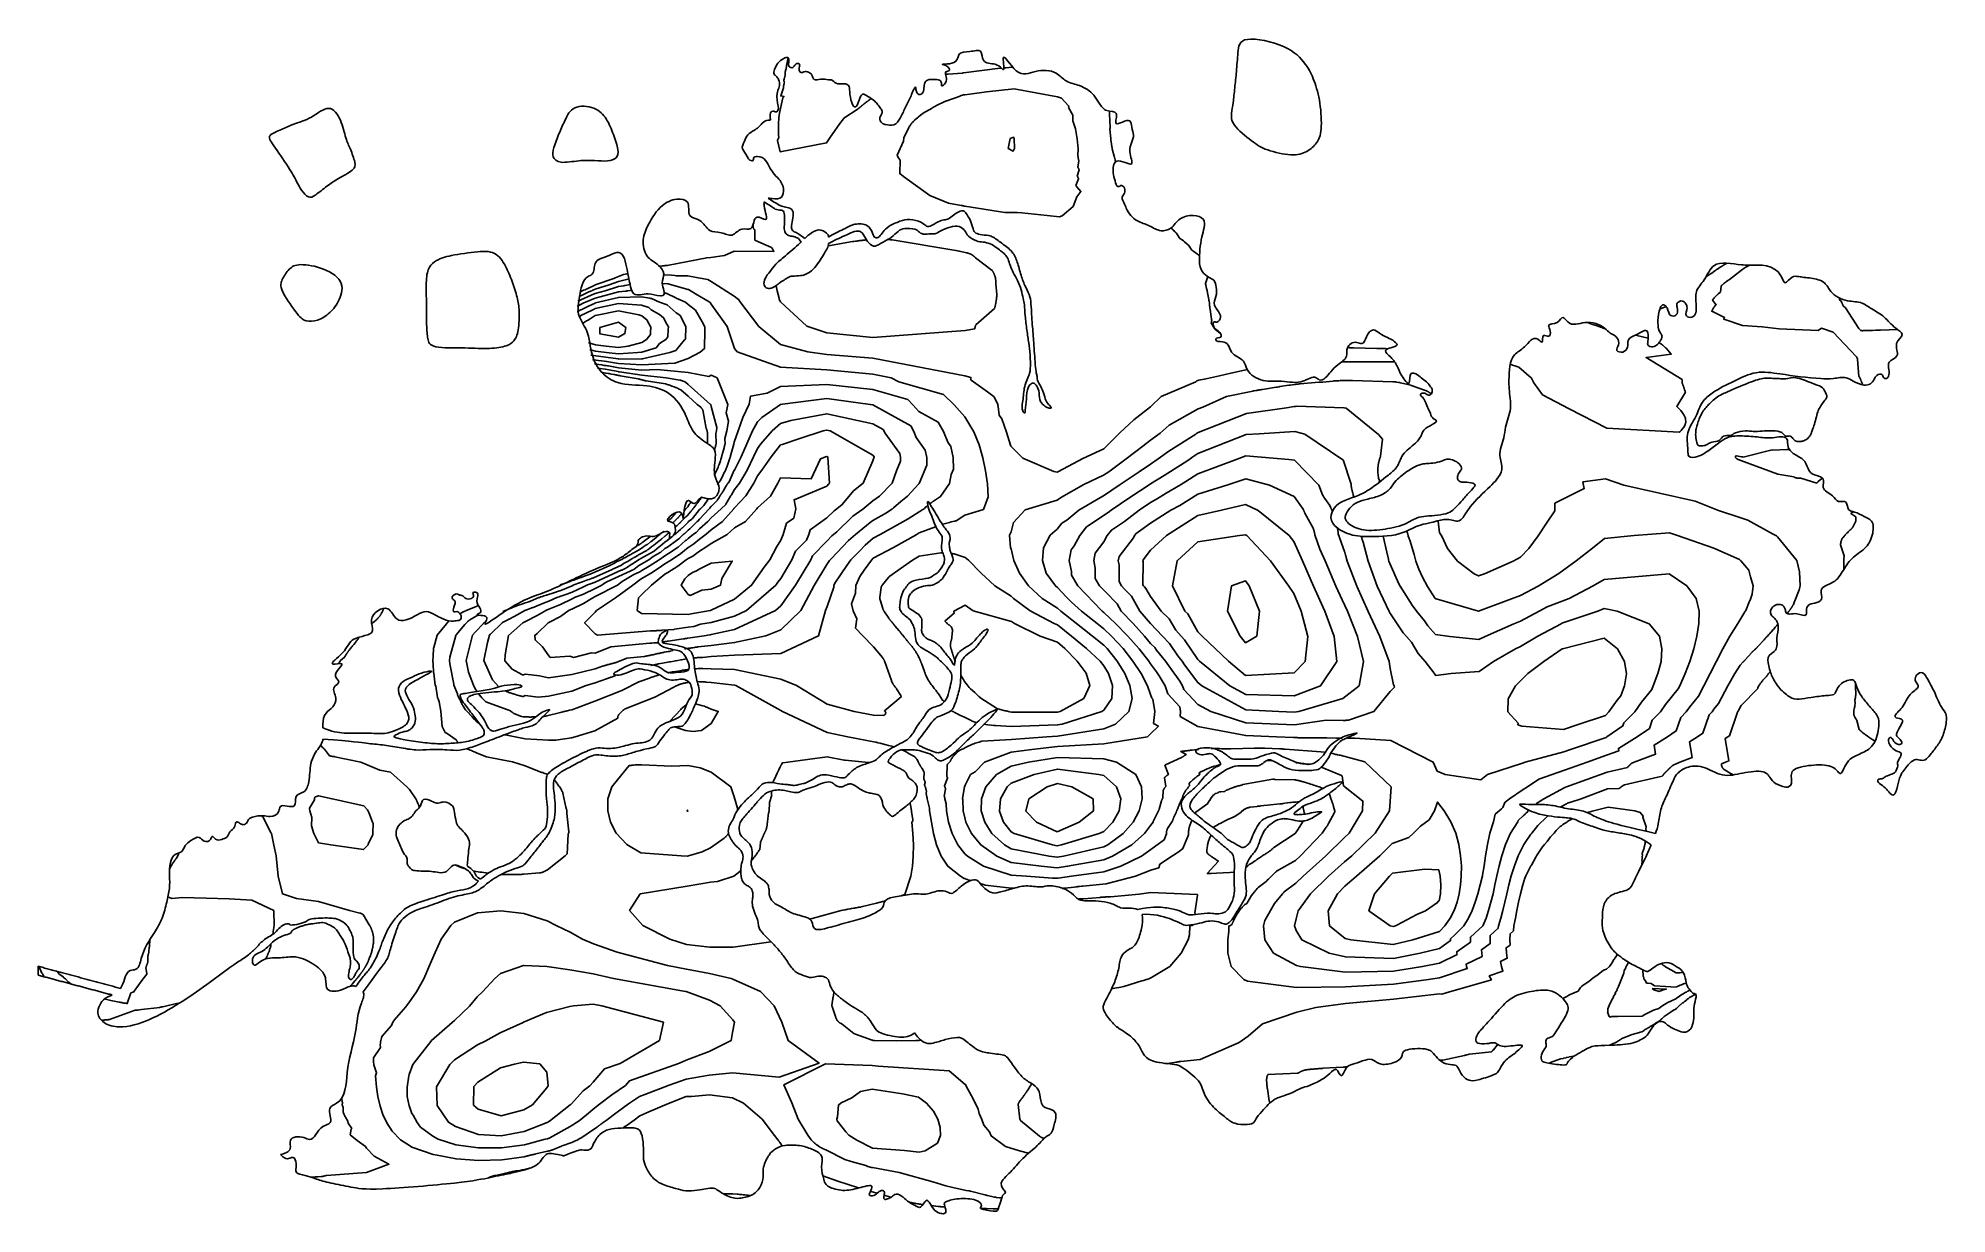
# Model space of a CAD drawing. Header units: millimetres. Extents: x 0 to 586, y 39 to 400.
import ezdxf

# ---------------------------------------------------------------- set-up
doc = ezdxf.new("R2010")
doc.units = ezdxf.units.MM
doc.layers.add('island-contours', color=18, linetype='Continuous', true_color=0x000000)
doc.layers.add('isocurves', color=18, linetype='Continuous', true_color=0x000000)

msp = doc.modelspace()

# ---------------------------------------------------------------- linework, layer by layer
at = {"layer": 'island-contours'}
for points, degree in [([(371.28, 399.51), (368.68, 399.14), (368.35, 395.59), (367.89, 389.36), (367.39, 384.69), (366.9, 379.73), (366.36, 376.94), (366.14, 373.54), (372.98, 367.85), (376.68, 365.47), (385.23, 363.51), (389.76, 364.83), (392.75, 367.65), (394.21, 371.05), (393.75, 380.29), (391.81, 387.06), (389.58, 391.68), (383.95, 397.79), (373.88, 399.87), (371.28, 399.51)], 3), ([(89.31, 378.32), (87.78, 378.37), (84.04, 375.13), (78.01, 373.43), (75.1, 371.8), (70.2, 370.12), (71.77, 367.69), (77.37, 359.78), (79.6, 355.61), (80.71, 353.2), (83.15, 350.6), (84.93, 351.3), (88.92, 354.7), (91.81, 356.53), (97.38, 359.53), (97.61, 361.32), (95.86, 366.18), (94.53, 368.62), (93.22, 374.87), (90.84, 378.28), (89.31, 378.32)], 3), ([(164.85, 378.49), (163.27, 377.78), (161.77, 374.56), (160.13, 371.12), (158.13, 365.88), (157.8, 363.4), (159.9, 361.19), (166.3, 362.45), (170.99, 362.32), (175.01, 361.96), (177.86, 362.92), (178.45, 365.18), (176.69, 370.34), (174.72, 375.28), (171.22, 378.85), (166.42, 379.21), (164.85, 378.49)], 3), ([(222.92, 349.6), (225.18, 348.17), (226.31, 347.2), (228.2, 346.99), (228.92, 347.01), (229.28, 345.13), (229.06, 341.59), (229.19, 340.03), (230.39, 339.18), (231.92, 338.99), (232.7, 338.8), (233.62, 338.28), (234.25, 337.26)], 3), ([(235.45, 338.39), (234.02, 339.3), (233.37, 339.97), (232.07, 340.33), (231.3, 341.1), (231.25, 342.7), (231.98, 345.33), (231.71, 347.56), (229.96, 347.88), (228.4, 348.15), (227.08, 348.81), (224.15, 350.69)], 3), ([(242.68, 336.79), (244.36, 337.74), (247.98, 339.37), (250.81, 340.67), (252.58, 340.64), (253.41, 339.68), (254.57, 337.25), (256.49, 335.92), (257.01, 335.87), (260.19, 337.67), (261.91, 338.51), (264.18, 340.79), (265.66, 341.57), (269.72, 341.4), (270.45, 340.17), (272.12, 339.43), (273.92, 340), (275.21, 339.52), (276.92, 340.68), (280.07, 342.04), (283.01, 342.3), (284.77, 340.72), (285.19, 339.13), (288.31, 337.32), (290.03, 337.32), (292.3, 336.87), (294.46, 335.48), (295.89, 334.26), (296.79, 333.6), (297.93, 332.01), (298.32, 330.21), (299.35, 327.85), (300.71, 325.59), (301.94, 322.53), (302.42, 319.69), (302.84, 318.3), (303.01, 314.74), (303.57, 310.17), (304.18, 306.1), (304.6, 303), (304.72, 297.76), (304.18, 296.13), (303.12, 294.08), (302.65, 291.7), (302.5, 289.66), (302.1, 287.33), (302.08, 285.58), (302.83, 284.56), (303.02, 284.86), (303.17, 286.73), (303.44, 288.29), (303.46, 290.26), (303.74, 291.92), (304.07, 293.07), (305.38, 294.25), (306.39, 293.44), (307.39, 291.85), (307.32, 288.59), (308.74, 287.09), (310.11, 286.16), (311.44, 286.18), (310.58, 287.09), (309.34, 288.27), (308.75, 291.08), (307.89, 292.87), (306.62, 294.89), (306.75, 296.38), (306.36, 297.09), (306.1, 300.51), (305.84, 303.66), (305.59, 307.97), (305.01, 314.53), (304.87, 318.44), (304.47, 321.16), (302.91, 323.73), (301.6, 327.53), (300.53, 331.75), (299.12, 334.56), (295.32, 337.27), (292.59, 339.4), (289.72, 339.36), (287.67, 339.94), (287.08, 341.06), (286.41, 343.88), (284.71, 346.32), (284.29, 346.94), (282.76, 346.77), (280.97, 345.49), (279.48, 344.21), (278.17, 344.11), (276.5, 343.72), (273.62, 341.76), (272.49, 342.16), (271.59, 343.41), (267.36, 344.52), (264.82, 343.79), (260.91, 342.09), (259.34, 340.42), (258.39, 338.7), (256.91, 338.36), (256.35, 339.65), (255.03, 342.8), (250.51, 343.06), (247.79, 341.28), (244.08, 339.79), (242.72, 338.8)], 3), ([(126.2, 332.97), (124.17, 332.52), (122.3, 331.58), (119.95, 329.95), (119.04, 325.9), (119.33, 319.2), (119.25, 311.21), (119.64, 307.46), (120.42, 304.62), (131.72, 304.85), (138.91, 304.35), (144.31, 305.34), (146.22, 306.7), (147.65, 309.6), (147.86, 316.47), (147.31, 320.01), (145.6, 325.33), (143.69, 329.78), (140.66, 334.66), (134.51, 334.31), (128.24, 333.43), (126.2, 332.97)], 3), ([(86.75, 329.26), (84.23, 330.12), (79.26, 330.77), (76.86, 328.82), (74.46, 325.28), (74.44, 322.39), (80.28, 314.13), (82.03, 312.87), (85.85, 312.87), (89.72, 315.39), (92.75, 319.2), (94.37, 325.6), (89.26, 328.4), (86.75, 329.26)], 3), ([(544.38, 294.03), (545.83, 293.47), (547.71, 292.85), (548.5, 291.53), (549.49, 289.66), (548.12, 288.36), (547.32, 286.86), (546.43, 285.7), (545.92, 283.67), (545.29, 281.16), (544.7, 279.57), (544.36, 278.63), (544.03, 277.81), (543.03, 276.58), (541.73, 276.12), (540.64, 275.91), (539.39, 276.02), (538.35, 277.32), (537.89, 277.91), (536.05, 277.35), (535.82, 279), (532.35, 279.45), (529.16, 279.18), (526.43, 279.03), (524.42, 279.42), (520.66, 278.8), (519.72, 277.55), (517.04, 278.1), (516.55, 276.04), (513.42, 275.91), (512.4, 275.01), (511.15, 274.62), (509.52, 274.62), (509.21, 275.56), (508.78, 277.59), (508.91, 279.67), (509.29, 281), (509.68, 282.4), (510.65, 284.64), (511.75, 286.18), (512.86, 287.39), (513.77, 288.22), (515.55, 289.89), (517.25, 290.64), (521.29, 292.52), (523.95, 293.52), (526.69, 294.65), (529.1, 295.39), (530.76, 295.47), (533.26, 295.38), (534.78, 295.32), (537.14, 295.1), (538.96, 296.18), (542.92, 294.58), (544.38, 294.03)], 3), ([(424.18, 268.86), (423.34, 268.57), (420.93, 267.46), (416.31, 263.77), (415.41, 261.56), (412.38, 259.33), (408.09, 258.33), (404.72, 257.42), (402.66, 255.69), (400.99, 253.08), (401.47, 251.59), (403.05, 250.14), (405.54, 249.12), (408.36, 248.61), (411.94, 248.83), (415.08, 249.41), (418.87, 250.2), (421.13, 251.4), (423.24, 252.68), (426.01, 253.11), (429.6, 253.33), (433.23, 253.97), (434.56, 255.12), (436.76, 257.34), (439.1, 260.19), (441.08, 262.11), (441.43, 263.16), (438.39, 263.58), (436.62, 263.4), (435.72, 264.31), (435.64, 265.52), (436.68, 267.07), (437.29, 267.76), (435.98, 269.68), (434.19, 270.4), (432.37, 270.79), (431.21, 269.92), (427.98, 269.33), (426.01, 269.2), (425.03, 269.15), (424.18, 268.86)], 3), ([(87.52, 184.64), (96.93, 183.92), (101.1, 183.23), (105.71, 182.94), (110.75, 182.07), (116.46, 181.03), (119.77, 181.5), (126.1, 181.37), (129.06, 180.93), (134.08, 182.35), (137.81, 183.9), (144.07, 186.27), (148.45, 187.86), (149.1, 188.04), (152.78, 188.86), (154.08, 190.61), (155.32, 191.85), (157.14, 193.46), (157.22, 193.91), (154.48, 192.82), (153.58, 191.92), (150.71, 189.88), (148.66, 189.42), (144.41, 188.42), (141.73, 187.62), (139.15, 186.56), (137.64, 189.05), (136.45, 191.57), (135.12, 193.14), (133.43, 195), (131.94, 196.15), (131.52, 197.59), (134.82, 198.71), (143.9, 199.36), (144.4, 199.64), (146.41, 200.11), (148.43, 200.59), (148.85, 200.97), (146.63, 201.59), (141.65, 200.89), (140.16, 200.14), (134.63, 199.17), (129.61, 198.48), (129.55, 198.11), (129.71, 197.03), (132.08, 193.91), (134.95, 190.15), (136.54, 188.08), (137.08, 187.14), (136.98, 185.85), (136.52, 185.34), (131.49, 183.67), (127.53, 183.37), (122.77, 183.07), (117.68, 183.61), (111.4, 184.56), (109.28, 185.22), (109.08, 185.56), (111.55, 186.79), (113.4, 187.06), (114.42, 187.51), (116.02, 189.52), (115.88, 191.71), (115.48, 194.1), (113.84, 196.95), (112.61, 199.03), (112.82, 200.96), (117.84, 203.61), (120.6, 205.14), (121.24, 205.71), (117.62, 205.01), (114.93, 203.67), (111.82, 202.43), (110.34, 200.38), (111.19, 197.38), (112.55, 194.87), (113.94, 192.04), (113.97, 189.41), (110.33, 187.38), (107.33, 186.48), (105.56, 186.21), (99.43, 186.58), (94.17, 186.28), (90.22, 186.87), (87.5, 188.07)], 3), ([(578.5, 204.98), (577.88, 205.25), (576.46, 204.41), (576.03, 202.59), (576.95, 201.58), (577.52, 200.56), (575.51, 199.18), (574.51, 198.15), (573.07, 195.88), (571.97, 193.72), (570.29, 192.57), (569.64, 190.87), (573.35, 191.13), (570.92, 187.38), (570.49, 186.02), (570.38, 185.68), (571.75, 184.45), (572.44, 183.33), (571.21, 182.64), (569.51, 183.75), (568.92, 185.66), (567.47, 184.3), (569.31, 181.38), (571.58, 180.62), (572.26, 180.17), (571.16, 178.14), (570.61, 177.34), (571.06, 176.67), (570.31, 174.3), (568.74, 173.72), (566.73, 173.03), (566.17, 172.23), (564.71, 172.56), (564.61, 171.21), (566.77, 170.1), (568.03, 168.43), (569.85, 166.54), (570.81, 170.15), (571.67, 173.64), (572.66, 174.89), (573.99, 176.7), (576.1, 178.64), (577.57, 178.09), (579.37, 178), (580.71, 179.59), (583.15, 182.77), (584.92, 185.49), (585.99, 190.25), (585.85, 192.39), (584.37, 194.18), (582.98, 197), (582.17, 199.14), (581.01, 201.28), (580.21, 202.75), (579.13, 204.7), (578.5, 204.98)], 3), ([(338.96, 130.77), (342.32, 131.08), (348.32, 129.34), (351.59, 127.58), (352.59, 127.27), (357.03, 128.06), (358.89, 128.8), (361.92, 128.81), (363.93, 127.81), (364.94, 127.7), (366.44, 128.87), (368.03, 131.71), (370.38, 135.15), (371.12, 137.22), (370.72, 139.82), (370.58, 142.77), (370.59, 146.11), (372.75, 149.27), (373.39, 149.85), (374.33, 151.03), (375.91, 155.86), (377.13, 157.41), (379.37, 159.43), (381.63, 160.22), (382.72, 160.18), (383.57, 160.15), (386.92, 159.41), (388.01, 159.37), (389.13, 159.57), (391.15, 160.24), (393, 161.67), (394.8, 162.48), (392.08, 162.21), (389.58, 161.67), (387.47, 161.38), (386.01, 161.43), (385.18, 161.71), (387.14, 163.02), (388.61, 164.34), (392.28, 165.47), (394.23, 166.41), (396.35, 167.85), (399.73, 170.54), (400.87, 171.91), (396.63, 170.52), (395.34, 170.06), (391, 167.42), (388.96, 166.73), (386.46, 164.93), (384.44, 162.99), (380.01, 161.28), (379.39, 161.17), (376.39, 160.29), (375.22, 159.34), (373.27, 156.2), (372.35, 153.54), (371.79, 152.58), (370.62, 151.41), (369.28, 151.22), (368.16, 152.35), (364.64, 153.82), (364.13, 155.31), (357.94, 159.23), (356.8, 160.63), (353.5, 163), (353.49, 165.13), (355.97, 168.07), (359.08, 170.88), (361.31, 173.1), (365.56, 175.78), (368.1, 176.59), (371.82, 176.33), (373.94, 176.38), (375.19, 176.46), (376.79, 177.83), (377.84, 178.45), (379.54, 177.86), (383.57, 175.38), (386.51, 174.89), (392.24, 174.96), (393.82, 175.56), (395.97, 178.52), (396.38, 179.32), (397.35, 181.32), (399.46, 183.76), (400.89, 184.61), (401.9, 185.07), (404.93, 186.37), (405.25, 186.62), (401.4, 185.69), (399.79, 184.95), (396.94, 183.16), (395.49, 181.05), (394.47, 179.29), (391.9, 177.19), (390.95, 176.89), (388.14, 176.99), (385.74, 177.55), (384.04, 178.47), (381.91, 179.27), (380.02, 180.35), (379.28, 180.52), (374.86, 179.29), (374.15, 178.65), (372.02, 178.44), (368.32, 178.43), (366.57, 178.45), (365.6, 179.1), (364.35, 180.25), (361.45, 181.86), (357.77, 182.14), (354.5, 181.14), (356.68, 179.48), (358.61, 180.03), (359.72, 180.18), (360.46, 180.15), (361.26, 179.31), (363.77, 176.8), (361.99, 176.26), (360.72, 175.56), (358.89, 173.91), (357.79, 172.9), (355.86, 170.08), (352.72, 167.76), (351.25, 166.15), (350.71, 164.18), (351.97, 161.43), (353.64, 160.07), (357.45, 157.75), (360.06, 155.17), (362.42, 153.03), (366.46, 149.74), (367.02, 148.87), (367.41, 145.54), (367.07, 142.74), (367.33, 138.61), (367.22, 135.89), (365.44, 132.46), (364.33, 131.27), (361.63, 130.81), (361.13, 131.19), (356.93, 131.13), (353.58, 130.3), (351.86, 131.31), (349.69, 132.2), (345.66, 133.01), (341.82, 133.15), (337.57, 132.32)], 3), ([(496.52, 155.68), (488.16, 157.47), (482.04, 159.22), (478.07, 160.57), (474.75, 162.8), (469.76, 163.06), (465.1, 164.37), (460.81, 164.61), (456.36, 164.53), (453.5, 164.96), (459.45, 161.74), (463.55, 161.02), (467.64, 160.55), (469.54, 160.48), (471.5, 160.17), (473.9, 158.88), (476, 158.24), (478.17, 157.44), (480.34, 156.73), (484.68, 155.85), (488.34, 155.4), (491.88, 154.48), (495.18, 152.13)], 3), ([(130.41, 145.18), (131.88, 144.6), (133.47, 142.83), (133.63, 141.79), (135.26, 140.98)], 3), ([(135.85, 141.57), (134.51, 142.44), (134.17, 143.46), (133.55, 144.47), (131.91, 145.58)], 3), ([(82.7, 128.79), (81.47, 128.01), (79.04, 127.53), (77.5, 127.53)], 3), ([(77.96, 125.72), (79.63, 127.11), (83.82, 127.89)], 2), ([(95.25, 118.98), (96.01, 117.51), (95.99, 116.57), (95.91, 114.79)], 3), ([(97.41, 116.86), (96.91, 117.38), (96.69, 118.47), (96.78, 120.55)], 3), ([(0.1, 112.13), (0.1, 113.49), (0.1, 114.86)], 2), ([(0.1, 114.86), (12.72, 111.47), (25.34, 108.07)], 2), ([(22.76, 106.06), (11.43, 109.09), (0.1, 112.13)], 2), ([(269.08, 94.37), (271.74, 90.67), (275.21, 91.25), (278.31, 92.36), (282.56, 93.28), (284.4, 92.49), (288.41, 88.71), (292.62, 88.13), (294.86, 87.84), (297.16, 87.54), (298.29, 85.95), (300.23, 83.18), (302.52, 80.22), (305.74, 78.54), (307.56, 76.73), (307.86, 72.28), (309.34, 71.2), (313.16, 70.58), (311.85, 65.91), (311.23, 63.22), (309.1, 62.65), (307.33, 60.05), (302.05, 55.9), (298.65, 51.48), (294.48, 48.12), (297.59, 45.28), (296.37, 45.02), (295.89, 44.06), (294.66, 39.54), (294.08, 39.56), (288.3, 40.31), (290.22, 41.19), (288.57, 43.36), (282.4, 43.77), (278.28, 42.53), (278.11, 41.87), (278.97, 39.46), (278.28, 38.78), (276.77, 38.95), (274.86, 39.91), (273.02, 43.77), (272.08, 42.18), (270.84, 40.61), (269.97, 40.94), (266.92, 42.67), (266.39, 43.3), (263.68, 45.44), (262.41, 44.26), (261.19, 43.49), (259.8, 43.03), (259.51, 44.06), (260.11, 45.67), (259.05, 46.22), (258.04, 45.54), (256.66, 44.27), (254.82, 44.33), (255.61, 45.84), (256.69, 48.16), (251.26, 46.51), (246.54, 45.66), (241.75, 47.37), (241.34, 49.1), (240.15, 53.37), (241.39, 56.95), (237.5, 58.84), (234.14, 59.92), (228.93, 60.11), (226.24, 58.78), (224.51, 57.41), (222.29, 52.92), (222.97, 50.4), (221.79, 46.71), (219.35, 44.33), (214.89, 43.41), (213.06, 43.79), (211.1, 44.48), (208.6, 46.11), (207.58, 46.92), (205.05, 46.55), (202.66, 46.02), (198.58, 45.71), (196.15, 46.57), (191.41, 47.82), (188.58, 49.79), (186.34, 53.46), (185.73, 56.15), (185.99, 59.94), (185.32, 63.94), (183.99, 65.44), (178.73, 65.15), (175.22, 64.96), (172.28, 63.46), (170.37, 60.19), (169.79, 58.16), (166.65, 58.59), (165.69, 58.31), (162.97, 57.3), (161.52, 56.57), (161.06, 56.74), (158.09, 57.32), (156.68, 57.53), (155.39, 56.64), (154.23, 54.79), (152.6, 53.29), (148.49, 52.04), (145.5, 51.37), (139.07, 50.05), (131.57, 48.47), (101.85, 45.89), (96.27, 47.08), (89.71, 48.25), (85.13, 49.6), (83.15, 50.44), (79.16, 51.12), (79.18, 52.25), (79.4, 55.07), (78.18, 56.95), (76.24, 54.94), (74.49, 57.05)], 3)]:
    msp.add_open_spline(points, degree=degree, dxfattribs=at)
for points, knots in [([(224.15, 350.69), (224.52, 350.7), (226.07, 350.49), (228.64, 350.45), (229.1, 353.78), (228.01, 356.17), (226.06, 357.93), (224.61, 360.04), (223.59, 362.58), (221.59, 363.77), (219.43, 363.43), (219.73, 362.28), (218.27, 362.02), (217.58, 364.33), (215.84, 366), (216.87, 367.96), (217.29, 369.96), (219.24, 371.19), (221, 372.25), (222.3, 373.79), (223.58, 374.73), (225.03, 374.59), (224.49, 376.09), (225.21, 377.99), (226.3, 377.13), (227.59, 377.49), (226.81, 380.66), (226.78, 383.02), (227.77, 385.36), (227.52, 387.03), (226.79, 388.16), (225.71, 388.88), (226.47, 391.42), (227.6, 393.22), (230.55, 394.31), (230.58, 392.56), (230.19, 391.4), (231.53, 390.38), (232.31, 391.55), (232.98, 392.2), (234.05, 392.04), (233.65, 390.75), (233.61, 389.49), (234.77, 389.22), (235.47, 389.73), (236.39, 389.42), (237.38, 389.12), (237.74, 388.07), (238.34, 386.7), (240.55, 387.56), (242.14, 387.07), (243.89, 387.13), (245.07, 385.44), (247.1, 386.13), (249.27, 385.42), (248.98, 382.5), (250.5, 376.95), (252.12, 380.69), (252.8, 383.21), (255.14, 381.74), (256.62, 380.83), (257.91, 379.39), (258.67, 378.35), (259.41, 377.09), (258.65, 376.09), (258.2, 374.66), (259.21, 373.48), (260.86, 373.29), (263.01, 372.67), (264.95, 375.55), (266.16, 378.45), (267.72, 381.35), (268.41, 383.18), (269.68, 385.78), (269.35, 382.73), (271.41, 382.37), (272.12, 384.16), (271.92, 385.6), (272.77, 387.16), (274.46, 387.22), (275.96, 387.21), (277.59, 386.82), (277.07, 384.6), (279.05, 386.36), (278.91, 387.75), (278.16, 389.77), (279.92, 389.75), (279.65, 391.31), (275.51, 392.14), (282.47, 391.56), (282.36, 395.86), (286.04, 395.45), (290.01, 396.79), (289.65, 392), (293.65, 392.24), (295.45, 391.13), (296.92, 389.4), (295.19, 397.65), (300.56, 387.31), (306.2, 390.17), (312.21, 390.18), (315.56, 386.18), (320.19, 385.55), (323.83, 383.07), (325.83, 379.85), (327.56, 377.08), (332.11, 377.72), (329.48, 371.6), (335.62, 376.12), (335.6, 372.22), (336.99, 369.27), (334.05, 366.06), (337.25, 359.4), (330.36, 364.01), (329.76, 358.55), (330.61, 356.56), (331.11, 353.77), (332.95, 355.07), (333.83, 353.34), (333.55, 352.01), (332.39, 350.83), (333.56, 349.3), (334.25, 346.61), (336.98, 343.53), (341.21, 342.52), (344.34, 340.25), (348.38, 341.33), (350.46, 345.78), (359.62, 345.84), (357.11, 339.14), (356.63, 334.23), (356.09, 328.95), (359.13, 326.46), (361.32, 325.62), (361.82, 323.12), (361.83, 320.63), (360.58, 317.9), (362.39, 316.12), (363.35, 314.3), (362.34, 312.38), (360.63, 313.01), (360.82, 311.09), (361.81, 310.26), (362.96, 309.57), (363.68, 307.53), (361.53, 308.06), (361.53, 306.55), (363.79, 306.9), (365.71, 305.72), (366.27, 302.41), (370.23, 301.55), (371.22, 296.92), (375.99, 294.06), (382.15, 295.03), (387.56, 293.28), (391.61, 296.47), (394.16, 293.97), (396.74, 297.39), (398.94, 299.74), (402.25, 301.58), (401.37, 305.16), (404.23, 307.05), (406.88, 305.47), (407.75, 308.44), (409.63, 311.07), (412.1, 308.91), (414.18, 308.05), (419.55, 305.16), (411.9, 304.55), (415.85, 301.66), (417.32, 299.15), (418.22, 296.58), (421.63, 292.1), (420.73, 297.49), (423.36, 296.74), (424.55, 295.54), (426.23, 294.53), (427.25, 293.12), (428.28, 291.86), (427.74, 290.19), (426.38, 290.22), (425.69, 291.14), (423.62, 290.49), (425.3, 289.47), (426.11, 287.53), (427.15, 285.38), (427.98, 283.14), (430.67, 281.92), (425.49, 280.62), (424.69, 277.64), (422.57, 274.85), (418.67, 272.63), (417.58, 268.08), (413.47, 264.9), (409.68, 261.75), (404, 258.59), (398.41, 257.62), (395.8, 250.92), (402.44, 246.87), (410.16, 246.76), (417.99, 246.92), (423.58, 250.43), (427.42, 250.98), (430.56, 251.99), (433.35, 252.3), (436.46, 251.03), (438.16, 253.76), (440.71, 257.6), (444.49, 260.9), (447.98, 264.4), (450.02, 267.68), (447.99, 272.16), (450.03, 276.38), (450.44, 281.3), (452.68, 286.13), (451.53, 291.13), (451.56, 296.56), (451.68, 302.48), (456.62, 304.65), (459.29, 309.13), (462.18, 305.51), (461.46, 309.49), (464.11, 307.69), (464.5, 310.08), (462.9, 312.29), (466.61, 311.85), (468.05, 315), (470.27, 311), (475.32, 313.42), (480.11, 311.86), (482.61, 309.08), (485.01, 308.2), (485.51, 305.81), (483.98, 303.71), (486.82, 303.11), (488.25, 304.88), (487.69, 307.66), (490.73, 308.61), (494.58, 311.27), (494.27, 307.44), (494, 305.31), (496.56, 304.77), (497.88, 306.59), (498.78, 308.54), (497.53, 309.77), (497.22, 312.11), (497.24, 314.58), (498.36, 318.96), (500.58, 316.74), (500.49, 314.38), (503.54, 314.57), (503.27, 316.85), (502.86, 318.76), (504.76, 319.51), (505.89, 318.38), (506.53, 316.77), (505.13, 314.42), (508.92, 313.65), (509.15, 317.51), (508.81, 319.92), (509.02, 322.93), (511.92, 325.62), (514.26, 332.11), (520.92, 330.32), (527.72, 330.02), (534.01, 330.82), (536.24, 323.53), (538.12, 326.98), (540.35, 326.69), (543, 326.25), (545.77, 326.15), (548.87, 324.68), (550.53, 321.09), (554.97, 318.85), (559.77, 319.05), (563.14, 316.39), (567.15, 314.4), (569.2, 311.27), (573.41, 308.86), (569.26, 306.17), (571.99, 302.03), (566.95, 300.58), (568.72, 297.41), (567.7, 295.14), (566.3, 295.5), (566.19, 297.04), (564.26, 296.45), (563.66, 295.02), (562.59, 293.48), (559.93, 293.11), (557.56, 294.38), (554.65, 296.08), (551.13, 295.15), (544.36, 295.42), (536.55, 296.48), (527.33, 297.91), (520.5, 294.41), (514.83, 291.82), (510.45, 288.1), (509.11, 283.38), (505.68, 278.81), (506.5, 274.72), (506.45, 270.81), (510.06, 271.37), (512.69, 273.12), (515.6, 275.32), (518.65, 277.65), (522.92, 277.8), (527.68, 277.49), (531.92, 276.79), (537.43, 278.13), (536.84, 273.76), (539.54, 271.75), (542.87, 270.26), (543.39, 266.1), (546.27, 265.57), (548.66, 264.47), (547.1, 261.02), (550.88, 259.99), (552.13, 257.56), (553.68, 257.56), (555.51, 257.85), (555.18, 254.76), (558.19, 254.37), (560.28, 253.06), (563.55, 251.68), (563.37, 247.3), (561.52, 243.16), (556.96, 240.75), (554.16, 236.55), (551.8, 232.41), (546.4, 231.28), (548.18, 227.31), (545.48, 226.26), (543.24, 226.08), (542.78, 224.3), (543.14, 221.93), (539.87, 223.55), (538.2, 222.89), (536.4, 223.18), (536.45, 224.75), (535.42, 226.03), (533.33, 226.08), (531.66, 224.61), (531.88, 222.58), (533.21, 221.73), (533.98, 220.52), (534.42, 218.41), (533.4, 215.84), (534.25, 212.54), (532.71, 211.24), (532.11, 210.87)], [959.150234, 959.150234, 959.150234, 959.150234, 959.921015, 961.995294, 963.812672, 965.741157, 967.519637, 969.282376, 971.151793, 973.124557, 974.052437, 974.610803, 974.825247, 976.798516, 978.489282, 979.410391, 981.083943, 982.719607, 983.992257, 985.480867, 986.926755, 987.306225, 987.983549, 989.396263, 990.099528, 990.253172, 992.106217, 994.85231, 995.980989, 997.291423, 998.231035, 998.809852, 999.811157, 1002.95381, 1003.873437, 1004.899554, 1005.603506, 1006.456662, 1007.351157, 1008.031762, 1008.374895, 1009.291931, 1010.133656, 1010.732375, 1011.35828, 1011.821077, 1012.699407, 1013.371063, 1014.092791, 1015.496027, 1017.234513, 1017.803404, 1019.063705, 1020.849963, 1021.835917, 1023.242632, 1026.757853, 1028.424049, 1029.897305, 1031.128648, 1032.977759, 1033.984641, 1035.093907, 1035.807865, 1036.787523, 1037.43697, 1038.916192, 1039.175044, 1040.983811, 1043.03478, 1045.475387, 1048.082977, 1049.470253, 1050.512881, 1051.883103, 1052.751309, 1053.936518, 1055.188576, 1055.915515, 1057.372672, 1058.25779, 1059.354852, 1060.169632, 1061.249008, 1062.497994, 1063.627826, 1064.446783, 1064.815404, 1066.463055, 1069.329449, 1071.142852, 1073.515388, 1075.857819, 1077.822832, 1080.483842, 1082.294361, 1082.488169, 1084.874372, 1088.783369, 1092.925154, 1097.467613, 1100.208324, 1103.281089, 1107.002949, 1109.045538, 1111.389519, 1113.480676, 1115.635047, 1118.67404, 1120.139398, 1121.857693, 1125.576775, 1128.222234, 1131.467301, 1134.092243, 1135.936389, 1137.273067, 1138.165156, 1139.23713, 1140.24108, 1141.090457, 1142.253633, 1143.598259, 1147.230313, 1150.024428, 1152.780913, 1154.955719, 1157.824253, 1162.849088, 1166.581515, 1169.31752, 1174.230842, 1176.118857, 1177.300178, 1178.913763, 1180.917416, 1182.819894, 1184.432532, 1185.760054, 1187.078415, 1187.742319, 1188.595239, 1189.818983, 1190.54377, 1191.584259, 1192.726907, 1192.911415, 1194.429757, 1195.889749, 1197.590452, 1200.791006, 1202.735441, 1206.940958, 1210.941549, 1215.740685, 1218.517985, 1219.295989, 1222.370475, 1224.483461, 1227.143988, 1228.956101, 1231.268011, 1232.473274, 1234.248586, 1236.362504, 1237.896913, 1239.837713, 1242.453804, 1245.224656, 1247.071, 1249.442255, 1251.798513, 1254.002765, 1256.202701, 1257.117418, 1258.579875, 1260.006799, 1261.11385, 1262.302657, 1263.258414, 1264.046942, 1264.601973, 1265.614309, 1266.639043, 1267.264231, 1270.304931, 1271.610648, 1272.197931, 1275.591371, 1276.561652, 1278.915704, 1282.70635, 1285.594721, 1288.150844, 1293.427241, 1296.072633, 1301.994223, 1304.082215, 1309.573166, 1314.025366, 1321.34898, 1325.304032, 1327.677553, 1329.488768, 1332.268448, 1333.572561, 1335.888189, 1337.683922, 1343.849976, 1346.02989, 1348.365453, 1351.386491, 1355.357342, 1357.668204, 1361.859102, 1366.195047, 1368.03385, 1373.646533, 1376.431289, 1379.74871, 1380.840289, 1382.302009, 1383.475842, 1384.603084, 1385.892695, 1387.871148, 1389.519441, 1390.902454, 1394.657302, 1399.132524, 1400.68651, 1402.55374, 1404.070285, 1405.31384, 1406.663055, 1408.120094, 1409.544603, 1411.809534, 1414.148491, 1416.538469, 1417.24884, 1418.360842, 1420.641985, 1421.609943, 1422.379173, 1423.976479, 1426.302238, 1428.720783, 1429.733633, 1431.612897, 1432.701603, 1434.479575, 1435.332165, 1436.585423, 1437.461169, 1438.437071, 1440.199572, 1441.449615, 1444.138746, 1445.859689, 1447.137816, 1450.228586, 1453.940537, 1459.971059, 1461.437109, 1468.872615, 1470.614887, 1472.52754, 1473.984277, 1475.125643, 1478.289178, 1479.761968, 1482.111494, 1486.256629, 1489.431536, 1491.875874, 1495.110351, 1498.549194, 1500.492657, 1502.759404, 1505.476835, 1507.644421, 1510.393353, 1511.308733, 1511.994316, 1512.755243, 1513.854007, 1514.848485, 1516.141435, 1517.571267, 1520.039652, 1521.731678, 1524.492399, 1527.244656, 1536.152346, 1541.321695, 1546.407311, 1551.841525, 1554.708714, 1558.132265, 1562.076981, 1565.937336, 1567.185041, 1569.040895, 1571.570831, 1574.483821, 1576.643783, 1579.514493, 1583.20576, 1586.563329, 1589.639322, 1591.468199, 1593.79892, 1596.230063, 1598.893578, 1601.05967, 1602.005977, 1603.867378, 1606.593795, 1608.356991, 1608.960139, 1609.82953, 1611.639652, 1613.064367, 1615.352468, 1617.207105, 1619.862662, 1623.229265, 1626.661645, 1630.259771, 1633.714761, 1636.857205, 1638.705847, 1640.373783, 1641.884705, 1643.046253, 1643.934865, 1645.979526, 1647.580242, 1648.294144, 1649.226734, 1650.375934, 1651.439247, 1653.331644, 1654.225177, 1655.348391, 1656.457665, 1657.203579, 1659.826712, 1662.112087, 1663.612787, 1663.612787, 1663.612787, 1663.612787]), ([(87.5, 188.07), (87.48, 188.46), (87.44, 190.09), (87.96, 192.74), (90.79, 194.3), (92.08, 197.4), (89.81, 200.43), (93.27, 202.11), (89.71, 204.38), (95.7, 208.73), (88.12, 206.8), (95.07, 211.66), (95.68, 216.27), (104.23, 216.36), (101.04, 222.32), (107.77, 226.8), (110, 219.48), (115.53, 222.18), (119.24, 224.4), (121.77, 222.71), (124.19, 221.71), (126.36, 220.59), (128.29, 220.98), (130.71, 221.1), (129.33, 224.37), (127.33, 223.3), (127.67, 225.53), (128.56, 227.05), (126.46, 227.92), (128.21, 229.59), (129.32, 228.77), (130.52, 228.82), (131.35, 227.52), (132.92, 227.55), (134.03, 228.6), (133.15, 229.7), (135.91, 229.94), (133.53, 226.34), (137.24, 223.88), (133.47, 222.43), (139.04, 222.97), (135.84, 218.43), (148.06, 227.73), (155.2, 228.76), (169.13, 236.36), (178.48, 239.61), (182.18, 242.76), (184.3, 244.21), (184.16, 245.78), (185.32, 246.68), (186.98, 247.19), (188.85, 246.59), (190.68, 247.45), (191.96, 248.41), (194.59, 248.52), (193.17, 245.41), (195.92, 247.72), (195.63, 249.32), (195.54, 251.36), (191.21, 251.19), (197.68, 256.42), (198.25, 249.43), (198.27, 260.36), (201.82, 255.76), (202.95, 259.23), (205.26, 258.4), (207.87, 258.1), (209.76, 261.66), (207.3, 265.3), (207.76, 269.32), (208.21, 273.84), (204.38, 275.99), (200.76, 278.91), (198.74, 285.07), (194.61, 291.26), (186.31, 293.7), (178.83, 293.03), (172.64, 296.95), (169.5, 303.01), (169.39, 309.65), (165.19, 314.99), (166.49, 320.81), (167, 326.16), (171.02, 327.5), (170.27, 331.96), (174.82, 332.59), (179.52, 335.4), (180.93, 328.7), (181.62, 325.09), (182.57, 320.06), (187.42, 322.03), (189.93, 320.6), (193.02, 320.89), (190.88, 324.63), (192.79, 327.54), (190.23, 330.75), (186.34, 332.56), (185.32, 338.04), (187.55, 343.36), (190.81, 348.31), (195.34, 350.79), (200.59, 350.14), (198.95, 344.74), (204, 344.41), (205.57, 340.15), (209.71, 340.55), (213.31, 338.41), (215.55, 342.04), (219.87, 340.28), (219.56, 346.43), (224.87, 342.7), (222.88, 347.06), (222.86, 349.24), (222.92, 349.6)], [419.244838, 419.244838, 419.244838, 419.244838, 420.034636, 422.516667, 424.508824, 426.511254, 428.939875, 430.398162, 431.764374, 434.832134, 436.763711, 439.967084, 443.863662, 448.302641, 450.639153, 454.919188, 457.859204, 462.402041, 464.508988, 466.634628, 468.100133, 470.270477, 471.364341, 472.453937, 474.355222, 474.964699, 475.994614, 477.453733, 478.20069, 479.507846, 480.127603, 480.952844, 481.823051, 483.031133, 483.853431, 484.342387, 485.163509, 487.059211, 489.671071, 490.426071, 492.593894, 493.878073, 497.2746, 509.086146, 520.718766, 527.212454, 529.897056, 531.361643, 532.020579, 532.946642, 534.152952, 535.617771, 536.879965, 538.122263, 539.400199, 540.501597, 542.051574, 543.161311, 544.330375, 545.637771, 549.018902, 550.333697, 554.396278, 555.778286, 557.733004, 558.66879, 560.476716, 562.902051, 565.15355, 569.129603, 571.401657, 573.860489, 577.499159, 581.210833, 587.29672, 592.367833, 598.688591, 602.781381, 607.031013, 612.613301, 616.488625, 620.26047, 625.037065, 626.006225, 628.415829, 631.929066, 634.131766, 638.273838, 641.473318, 643.77549, 646.83933, 649.534155, 650.062747, 652.739112, 654.802875, 656.963312, 660.145203, 663.752812, 667.21766, 672.367809, 675.802904, 678.159683, 681.109234, 683.480903, 686.543234, 689.058744, 691.493864, 694.018566, 695.917864, 698.739863, 700.649519, 703.629142, 704.357787, 704.357787, 704.357787, 704.357787]), ([(242.72, 338.8), (242.67, 339.27), (242.37, 339.99), (239.6, 341.58), (237.16, 339.97), (235.94, 338.85), (235.45, 338.39)], [937.975089, 937.975089, 937.975089, 937.975089, 939.763905, 941.85729, 943.950675, 945.060467, 945.060467, 945.060467, 945.060467]), ([(234.25, 337.26), (234.15, 337.17), (232.81, 335.94), (229.05, 332.64), (226.25, 330.45), (224.8, 328.24), (222.96, 326.06), (222.71, 323.99), (223.79, 322.85), (225.51, 323.06), (226.77, 324.12), (230.58, 326.62), (231.28, 326.81), (234.34, 326.91), (235.67, 327.28), (237.46, 328.2), (239.47, 330.54), (240.8, 332.78), (242.21, 335.05), (242.57, 335.93), (242.67, 336.69), (242.68, 336.79)], [718.395337, 718.395337, 718.395337, 718.395337, 718.571765, 720.665151, 722.758536, 724.851921, 726.945306, 729.038691, 731.132076, 733.225461, 735.318846, 737.412231, 739.505617, 741.599002, 743.692387, 745.785772, 747.879157, 749.972542, 752.065927, 754.159312, 754.483994, 754.483994, 754.483994, 754.483994]), ([(337.57, 132.32), (336.84, 132.56), (334.62, 132.87), (332.54, 132.43), (329.24, 134.52), (325.55, 134.89), (321.85, 135.03), (319.49, 134.96), (317.3, 137.51), (314.97, 138.88), (310.02, 139.95), (308.27, 138.88), (303.13, 139.93), (299.04, 138.62), (294.69, 137.49), (292.65, 137.03), (289.37, 139.82), (288.45, 141.62), (286.18, 141.32), (283.46, 139.73), (280.53, 136.64), (279.26, 137.82), (276.47, 138.38), (272.31, 136.57), (269.9, 137.49), (264.03, 136.27), (259.97, 135.67), (259.5, 133.3), (259.27, 132.49), (254.74, 129.94), (248.95, 128.48), (242.28, 126.56), (238.29, 125.63), (237.76, 128.09), (237.19, 129.78), (231.47, 130.92), (229.12, 132.61), (227.55, 133.43), (225.86, 134.27), (224.99, 135.48), (224.47, 136.56), (224.5, 137.95), (224.26, 139.66), (223.81, 140.41), (222.81, 141.22), (220.79, 142.58), (220.28, 143.27), (219.4, 144.35), (218.74, 146.5), (219.31, 148.58), (219.27, 151.57), (217.74, 153.22), (216.86, 153.94), (215.16, 155.47), (215.27, 158.48), (215.86, 159.64), (216.91, 160.86), (218.38, 162.46), (220.44, 164.86), (221.2, 165.8), (223.2, 167.99), (225.13, 168.73), (227.21, 169.14), (229.32, 168.82), (231.03, 168.43), (233.21, 168.03), (234.12, 168.56), (235.36, 169.25), (238.68, 170.03), (239.94, 170.89), (243.16, 171.77), (244.36, 170.86), (245.6, 169.91), (246.92, 169.91), (247.92, 170.46), (249.29, 171.04), (250.33, 170.73), (252.93, 168.84), (254.72, 168.15), (256.02, 167.92), (258.27, 167.57), (258.66, 166.63), (259.33, 165.56), (259.23, 164.17), (260.63, 162.23), (261.41, 161.52), (262.03, 160.91), (262.61, 160.8), (264.01, 162.11), (265.69, 163.46), (267.32, 164.65), (268.08, 165.45), (268.98, 166.25), (269.83, 167.64), (269.99, 170.05), (269.33, 171.08), (268.26, 172.08), (267.26, 172.62), (266.93, 173.19), (266.76, 173.98), (265.93, 174.9), (264.61, 175.56), (263.45, 176.12), (262.34, 176.73), (260.99, 177.35), (260.84, 178.02), (263.09, 180.64), (264.92, 181.36), (265.61, 181.38), (267.98, 181.35), (269.32, 181.35), (271.63, 180.84), (274.61, 179.83), (275.88, 178.37), (276.83, 177.82), (277.96, 178.11), (279.23, 178.86), (280.96, 179.83), (282.66, 181.58), (285.3, 184.29), (288.38, 187.07), (289.38, 188.17), (291.45, 190.2), (293.56, 192.41), (295.19, 194.28), (291.6, 192.53), (289.3, 190.81), (287.24, 188.73), (285.89, 187.21), (282.9, 185.44), (281.3, 183.51), (277.77, 180.68), (276.62, 180.41), (275.42, 180.45), (272.21, 181.88), (270.78, 182.48), (270.03, 182.96), (269.88, 184.02), (272.48, 187.04), (273.99, 189.36), (275.57, 191.22), (276.72, 191.66), (279.76, 192.87), (280.74, 193.62), (281.56, 195.27), (283.09, 200.44), (283.3, 203.71), (283.37, 205.69), (283.28, 207.65), (283.5, 208.81), (285.08, 210.64), (287.86, 212.45), (288.74, 213.85), (289.62, 215), (290.95, 216.62), (291.64, 217.85), (291.74, 218.67), (290.18, 217.8), (289.52, 217.11), (287.78, 215.23), (286.73, 213.71), (283.03, 211.94), (281.97, 210.26), (281.53, 209.08), (281.39, 207.49), (281.33, 207.14), (280.84, 207.77), (280.16, 209.03), (279.12, 210.31), (278.03, 211.71), (277.07, 212.9), (276.36, 213.56), (275.7, 214.07), (275.03, 214.62), (273.54, 215.11), (272.72, 215.51), (271.89, 216.3), (271.26, 217.4), (271.26, 218.38), (271.45, 221.3), (270.97, 222.21), (270.22, 223.13), (267.45, 224.65), (267.18, 225.11), (267.03, 228.16), (267.83, 229.15), (269.02, 230.64), (272.01, 231.79), (274.28, 231.76), (275.32, 232.13), (277.15, 233.34), (278.11, 234.35), (279.73, 237.52), (280.07, 238.02), (281.17, 239.44), (280.67, 241.11), (280.19, 241.83), (279.89, 243.03), (279.66, 244.72), (279.86, 245.5), (280.29, 246.82), (278.78, 249.07), (277.65, 250.43), (276.38, 252.58), (274.87, 255.08), (273.73, 256.97), (272.9, 258.19), (273.36, 255.01), (274.5, 253.14), (275.14, 250.7), (276.36, 248.57), (277.64, 246.93), (277.65, 245.99), (277.33, 244.08), (277.37, 242.7), (278.02, 241.19), (278.39, 239.93), (278.09, 238.37), (277.55, 237.66), (276.41, 235.71), (274.84, 235), (273.97, 233.94), (269.05, 233.63), (267.23, 232.4), (266.33, 231.04), (265.12, 229.44), (264.7, 226.65), (264.42, 225.16), (264.76, 223.75), (266.23, 222.42), (267.79, 221.41), (268.88, 219.12), (269.22, 218), (269.41, 214.9), (270.04, 213.48), (271.85, 212.3), (273.2, 211.56), (274.05, 211), (275.54, 210.05), (276.65, 209.02), (278.01, 207.78), (279.1, 206.51), (280.74, 204.67), (280.47, 202.72), (279.87, 200.06), (279.04, 196.6), (276.96, 194.96), (275.79, 194.67), (273.25, 193.82), (272.04, 191.41), (271.23, 190.52), (269.58, 188.16), (268.72, 186.46), (267.47, 184.94), (266.18, 183.93), (263.32, 182.57), (259.05, 180.14), (258.44, 179.28), (257.17, 178.05), (254.72, 177.11), (253.34, 176.84), (251.13, 175.82), (250.07, 174.99), (248.17, 173.19), (247.51, 172.43), (244.43, 173.17), (241.17, 173.91), (239.14, 173.19), (238.8, 172.79), (235.58, 170.99), (234.74, 170.98), (232.49, 170.29), (231.18, 170.52), (229.73, 170.67), (227.97, 170.78), (224.24, 171.55), (222.42, 170.93), (222.29, 170.76), (219.47, 167.79), (218.95, 167.37), (217.36, 165.9), (215.53, 163.95), (214.23, 162.05), (213.96, 161.44), (213.55, 160.13), (212.29, 158.39), (211.76, 156.3), (212.23, 154.59), (213.4, 152.88), (214.08, 151.99), (214.52, 151.6), (215.24, 151), (215.91, 150.28), (216.59, 148.92), (216.33, 147.09), (215.82, 146.2), (215.73, 143.54), (215.91, 141.88), (216.48, 140.51), (217.66, 139.6), (218.61, 139.21), (218.9, 138.73), (219.3, 138.13), (219.54, 136.84), (219.41, 135.85), (219.13, 133.88), (219.9, 131.54), (221.01, 128.99), (221.16, 127.59), (221.46, 126.35), (222.13, 125.38), (223.15, 124.26), (225.05, 122.47), (227.45, 119.83), (229.55, 117.24), (231.91, 113.31), (234.24, 112.31), (236.91, 111.17), (239.2, 111.78), (240.57, 111.96), (242.68, 111.19), (243.03, 109.34), (244.02, 106.91), (246.71, 104.89), (249.7, 102.52), (252.41, 101.3), (255.15, 98.97), (256.71, 96.04), (257.91, 94.34), (265.06, 92.66), (267.66, 93.33), (269.08, 94.37)], [2316.122621, 2316.122621, 2316.122621, 2316.122621, 2317.606488, 2319.423548, 2321.240608, 2323.057668, 2324.874728, 2326.691788, 2328.508848, 2330.325909, 2332.142969, 2333.960029, 2335.777089, 2337.594149, 2339.411209, 2341.228269, 2343.045329, 2344.862389, 2346.679449, 2348.496509, 2350.313569, 2352.130629, 2353.947689, 2355.764749, 2357.581809, 2359.398869, 2361.21593, 2363.03299, 2364.85005, 2366.66711, 2368.48417, 2370.30123, 2372.11829, 2373.93535, 2375.75241, 2377.56947, 2379.38653, 2381.20359, 2383.02065, 2384.83771, 2386.65477, 2388.47183, 2390.28889, 2392.105951, 2393.923011, 2395.740071, 2397.557131, 2399.374191, 2401.191251, 2403.008311, 2404.825371, 2406.642431, 2408.459491, 2410.276551, 2412.093611, 2413.910671, 2415.727731, 2417.544791, 2419.361851, 2421.178911, 2422.995972, 2424.813032, 2426.630092, 2428.447152, 2430.264212, 2432.081272, 2433.898332, 2435.715392, 2437.532452, 2439.349512, 2441.166572, 2442.983632, 2444.800692, 2446.617752, 2448.434812, 2450.251872, 2452.068932, 2453.885993, 2455.703053, 2457.520113, 2459.337173, 2461.154233, 2462.971293, 2464.788353, 2466.605413, 2468.422473, 2470.239533, 2472.056593, 2473.873653, 2475.690713, 2477.507773, 2479.324833, 2481.141893, 2482.958953, 2484.776014, 2486.593074, 2488.410134, 2490.227194, 2492.044254, 2493.861314, 2495.678374, 2497.495434, 2499.312494, 2501.129554, 2502.946614, 2504.763674, 2506.580734, 2508.397794, 2510.214854, 2512.031914, 2513.848974, 2515.666035, 2517.483095, 2519.300155, 2521.117215, 2522.934275, 2524.751335, 2526.568395, 2528.385455, 2530.202515, 2532.019575, 2533.836635, 2535.653695, 2537.470755, 2539.287815, 2541.104875, 2542.921935, 2544.738995, 2546.556056, 2548.373116, 2550.190176, 2552.007236, 2553.824296, 2555.641356, 2557.458416, 2559.275476, 2561.092536, 2562.909596, 2564.726656, 2566.543716, 2568.360776, 2570.177836, 2571.994896, 2573.811956, 2575.629016, 2577.446077, 2579.263137, 2581.080197, 2582.897257, 2584.714317, 2586.531377, 2588.348437, 2590.165497, 2591.982557, 2593.799617, 2595.616677, 2597.433737, 2599.250797, 2601.067857, 2602.884917, 2604.701977, 2606.519037, 2608.336098, 2610.153158, 2611.970218, 2613.787278, 2615.604338, 2617.421398, 2619.238458, 2621.055518, 2622.872578, 2624.689638, 2626.506698, 2628.323758, 2630.140818, 2631.957878, 2633.774938, 2635.591998, 2637.409058, 2639.226119, 2641.043179, 2642.860239, 2644.677299, 2646.494359, 2648.311419, 2650.128479, 2651.945539, 2653.762599, 2655.579659, 2657.396719, 2659.213779, 2661.030839, 2662.847899, 2664.664959, 2666.482019, 2668.299079, 2670.11614, 2671.9332, 2673.75026, 2675.56732, 2677.38438, 2679.20144, 2681.0185, 2682.83556, 2684.65262, 2686.46968, 2688.28674, 2690.1038, 2691.92086, 2693.73792, 2695.55498, 2697.37204, 2699.1891, 2701.006161, 2702.823221, 2704.640281, 2706.457341, 2708.274401, 2710.091461, 2711.908521, 2713.725581, 2715.542641, 2717.359701, 2719.176761, 2720.993821, 2722.810881, 2724.627941, 2726.445001, 2728.262061, 2730.079121, 2731.896182, 2733.713242, 2735.530302, 2737.347362, 2739.164422, 2740.981482, 2742.798542, 2744.615602, 2746.432662, 2748.249722, 2750.066782, 2751.883842, 2753.700902, 2755.517962, 2757.335022, 2759.152082, 2760.969142, 2762.786203, 2764.603263, 2766.420323, 2768.237383, 2770.054443, 2771.871503, 2773.688563, 2775.505623, 2777.322683, 2779.139743, 2780.956803, 2782.773863, 2784.590923, 2786.407983, 2788.225043, 2790.042103, 2791.859163, 2793.676224, 2795.493284, 2797.310344, 2799.127404, 2800.944464, 2802.761524, 2804.578584, 2806.395644, 2808.212704, 2810.029764, 2811.846824, 2813.663884, 2815.480944, 2817.298004, 2819.115064, 2820.932124, 2822.749184, 2824.566245, 2826.383305, 2828.200365, 2830.017425, 2831.834485, 2833.651545, 2835.468605, 2837.285665, 2839.102725, 2840.919785, 2842.736845, 2844.553905, 2846.370965, 2848.188025, 2850.005085, 2851.822145, 2853.639206, 2855.456266, 2857.273326, 2859.090386, 2860.907446, 2862.724506, 2864.541566, 2866.358626, 2868.175686, 2869.992746, 2871.809806, 2873.626866, 2875.443926, 2877.260986, 2879.078046, 2880.895106, 2882.712166, 2884.529227, 2886.346287, 2888.163347, 2889.980407, 2891.797467, 2893.614527, 2895.431587, 2897.248647, 2899.065707, 2900.882767, 2902.699827, 2904.516887, 2906.333947, 2908.151007, 2909.968067, 2911.785127, 2913.602187, 2913.602187, 2913.602187, 2913.602187]), ([(99.84, 106.99), (104.3, 113.14), (107.61, 117.02), (107.95, 119.61), (109.76, 125.08), (110.92, 128.55), (113.25, 130.67), (115.92, 132.13), (121.75, 133.86), (127.72, 136.44), (132.87, 137.1), (135.72, 138.34), (139.03, 141.3), (141.33, 142.55), (143.88, 144.05), (147.61, 145.21), (149.24, 145.72), (150.66, 147.73), (153.39, 151.03), (155.2, 153.47), (157.25, 155.93), (158.79, 160.75), (158.86, 164.04), (158.55, 167.51), (158.16, 170.01), (158.29, 172.38), (160.01, 174.35), (163.45, 176.03), (168.37, 178.77), (170.87, 179.88), (172.18, 179.8), (177.69, 179.1), (181.14, 179.99), (185.08, 181.26), (188.62, 181.97), (189.92, 182.36), (191.22, 184.66), (192.99, 186.71), (193.88, 187.98), (195.14, 188.45), (197.72, 188.48), (198.32, 188.84), (199.54, 190.65), (200.27, 191.8), (202.12, 196.05), (202.76, 197.67), (203.13, 199.72), (202.36, 202.15), (202.02, 204.27), (201.52, 206.32), (201.43, 209.06), (200.92, 211.08), (199.47, 212.62), (194.25, 213.86), (191.8, 213.94), (191.46, 214.87), (192.84, 216.38), (193.38, 217.61), (193.41, 218.22), (191.28, 217.16), (190.86, 216.26), (190.17, 214.53), (191.15, 213.06), (194.46, 212.21), (196.39, 211.96), (198.38, 211.12), (199.93, 207.77), (200.18, 205.28), (196.5, 205.24), (193.77, 204.75), (192.48, 205.51), (190.01, 207.53), (184.62, 207.68), (183.64, 208.36), (180.22, 206.79), (178.34, 205.73), (175.98, 204.56), (178.31, 204.07), (180.74, 204.92), (183.63, 206.25), (185.05, 206.21), (189.1, 205.37), (191.21, 204.2), (192.55, 203.19), (194.48, 202.6), (196.78, 202.98), (198.19, 203.15), (199.65, 202.4), (200.42, 201.75), (201.05, 198.48), (200.67, 197.74), (199.03, 195.75), (198.11, 191.82), (195.18, 190.52), (193.68, 190), (190.45, 188.54), (189.36, 186.54), (188.6, 184.8), (187.05, 183.72), (184.86, 183.45), (182.51, 183.27), (179.53, 182.34), (178.32, 182.09), (175.98, 181.66), (173.07, 181.87), (171.05, 182.09), (165.83, 179.71), (160.3, 176.87), (156.52, 174.18), (156.05, 173.03), (156.06, 171.43), (155.99, 165.98), (156.59, 162.97), (156.32, 158.61), (155.71, 156.99), (153.75, 155.46), (152.97, 154.54), (151.54, 153.18), (148.58, 149.38), (146.04, 147.22), (144.28, 146.17), (141.17, 145.12), (139.44, 144.32), (136.8, 142.46), (135.91, 141.64), (135.85, 141.57)], [3237.450529, 3237.450529, 3237.450529, 3237.450529, 3239.578718, 3241.706906, 3243.835095, 3245.963283, 3248.091472, 3250.219661, 3252.347849, 3254.476038, 3256.604226, 3258.732415, 3260.860603, 3262.988792, 3265.11698, 3267.245169, 3269.373357, 3271.501546, 3273.629735, 3275.757923, 3277.886112, 3280.0143, 3282.142489, 3284.270677, 3286.398866, 3288.527054, 3290.655243, 3292.783431, 3294.91162, 3297.039809, 3299.167997, 3301.296186, 3303.424374, 3305.552563, 3307.680751, 3309.80894, 3311.937128, 3314.065317, 3316.193505, 3318.321694, 3320.449883, 3322.578071, 3324.70626, 3326.834448, 3328.962637, 3331.090825, 3333.219014, 3335.347202, 3337.475391, 3339.60358, 3341.731768, 3343.859957, 3345.988145, 3348.116334, 3350.244522, 3352.372711, 3354.500899, 3356.629088, 3358.757276, 3360.885465, 3363.013654, 3365.141842, 3367.270031, 3369.398219, 3371.526408, 3373.654596, 3375.782785, 3377.910973, 3380.039162, 3382.16735, 3384.295539, 3386.423728, 3388.551916, 3390.680105, 3392.808293, 3394.936482, 3397.06467, 3399.192859, 3401.321047, 3403.449236, 3405.577425, 3407.705613, 3409.833802, 3411.96199, 3414.090179, 3416.218367, 3418.346556, 3420.474744, 3422.602933, 3424.731121, 3426.85931, 3428.987499, 3431.115687, 3433.243876, 3435.372064, 3437.500253, 3439.628441, 3441.75663, 3443.884818, 3446.013007, 3448.141195, 3450.269384, 3452.397573, 3454.525761, 3456.65395, 3458.782138, 3460.910327, 3463.038515, 3465.166704, 3467.294892, 3469.423081, 3471.551269, 3473.679458, 3475.807647, 3477.935835, 3480.064024, 3482.192212, 3484.320401, 3486.448589, 3488.576778, 3490.704966, 3492.833155, 3494.961344, 3497.089532, 3497.267353, 3497.267353, 3497.267353, 3497.267353]), ([(532.11, 210.87), (530.98, 210.12), (530.85, 208.4), (532.19, 203.68), (533.16, 202.65), (533.77, 200.86), (537.83, 197.11), (540.45, 196.67), (544.09, 197.48), (549.18, 198.06), (551.59, 198.15), (551.85, 199.25), (552.48, 200.53), (553.91, 202.12), (555.87, 202.75), (557.55, 203.12), (558.25, 200.57), (559.61, 197.77), (562.28, 194.6), (564.56, 192.15), (565.5, 189.94), (564.17, 183.09), (560.8, 180.54), (556.53, 179.11), (554.86, 176.79), (553.81, 174.33), (553.13, 173.57), (551.09, 176.79), (544.31, 176.78), (537.47, 175.45), (538.66, 171.5), (537.68, 169.33), (533.64, 170.64), (531.95, 172), (530.46, 175.32), (523.05, 174.28), (517.15, 172.67), (510.86, 176.82), (505.73, 176.09), (502.97, 173.97), (502.22, 172.44), (499.62, 166.49), (498.03, 163.37), (497.46, 158.45), (496.87, 156.67), (496.52, 155.68)], [1663.612787, 1663.612787, 1663.612787, 1663.612787, 1665.429847, 1667.246907, 1669.063967, 1670.881027, 1672.698087, 1674.515147, 1676.332207, 1678.149267, 1679.966327, 1681.783387, 1683.600448, 1685.417508, 1687.234568, 1689.051628, 1690.868688, 1692.685748, 1694.502808, 1696.319868, 1698.136928, 1699.953988, 1701.771048, 1703.588108, 1705.405168, 1707.222228, 1709.039288, 1710.856348, 1712.673408, 1714.490469, 1716.307529, 1718.124589, 1719.941649, 1721.758709, 1723.575769, 1725.392829, 1727.209889, 1729.026949, 1730.844009, 1732.661069, 1734.478129, 1736.295189, 1738.112249, 1739.929309, 1741.519391, 1741.519391, 1741.519391, 1741.519391]), ([(25.34, 108.07), (25.52, 108.3), (26.69, 110.1), (26.81, 113.74), (31.03, 113.71), (31.95, 119.53), (35.09, 123.99), (38.42, 129.58), (39.44, 134.28), (40.93, 139.98), (39.92, 144.87), (41.6, 149.48), (44.44, 149.64), (45.04, 152.21), (47.03, 153.42), (49.46, 155.18), (50.89, 152.91), (53.04, 153.22), (53.43, 155.31), (54.68, 153.33), (56.38, 153.82), (58.25, 154.32), (58.76, 156.49), (60.64, 157.21), (60.63, 159.58), (62.06, 158.77), (62.94, 158.1), (64.36, 158.81), (64.61, 160.26), (66.68, 160.87), (68.8, 161.33), (71.57, 160.57), (74.19, 161.68), (74.13, 165.32), (79.87, 162.36), (78.45, 167.63), (82.27, 168.09), (83.54, 172.31), (83.4, 176.29), (84.9, 180.53), (87.08, 182.71), (87.47, 184.36), (87.52, 184.64)], [147.342859, 147.342859, 147.342859, 147.342859, 147.940132, 151.728969, 152.984216, 155.578156, 161.873755, 165.428649, 169.056495, 172.055537, 177.718485, 179.696581, 181.175791, 182.813416, 184.407926, 186.34044, 187.67881, 189.086141, 189.823758, 190.775889, 192.105552, 193.315079, 194.600263, 196.240455, 197.236576, 197.982308, 198.848576, 199.585189, 200.845742, 201.52648, 203.890524, 205.407178, 207.614678, 208.6302, 211.686082, 213.783951, 215.679764, 218.092428, 222.096935, 224.31688, 227.463777, 228.109205, 228.109205, 228.109205, 228.109205]), ([(131.91, 145.58), (131.73, 145.94), (131.93, 146.72), (132.03, 148.75), (132.39, 151.78), (132.76, 153.22), (131.19, 155.68), (130.31, 156.49), (128.77, 158.03), (128.28, 159.55), (127.72, 163.23), (127.51, 163.96), (125.62, 165.4), (124.06, 165.3), (122.42, 164.71), (121.19, 165.48), (117.87, 166.84), (117.77, 163.84), (115.88, 162.69), (115.09, 160.95), (113.65, 159.99), (112.23, 159.57), (110.73, 158.12), (109.77, 156.29), (110.18, 153.95), (111.14, 152.23), (111.78, 150.17), (113.42, 148.23), (113.42, 147.48), (113.19, 146.14), (114.67, 144.53), (115.11, 144.29), (117.48, 144.06), (120.3, 144.1), (122.45, 143.73), (125.03, 143.34), (126.73, 145.35), (127.96, 146.35), (129.47, 145.52), (130.22, 145.23), (130.41, 145.18)], [3503.404595, 3503.404595, 3503.404595, 3503.404595, 3504.017559, 3505.58659, 3507.15562, 3508.72465, 3510.293681, 3511.862711, 3513.431741, 3515.000772, 3516.569802, 3518.138832, 3519.707863, 3521.276893, 3522.845923, 3524.414954, 3525.983984, 3527.553014, 3529.122045, 3530.691075, 3532.260105, 3533.829136, 3535.398166, 3536.967196, 3538.536227, 3540.105257, 3541.674287, 3543.243318, 3544.812348, 3546.381378, 3547.950409, 3549.519439, 3551.088469, 3552.6575, 3554.22653, 3555.79556, 3557.364591, 3558.933621, 3560.502651, 3561.120419, 3561.120419, 3561.120419, 3561.120419]), ([(495.18, 152.13), (495.06, 151.83), (494.39, 150.18), (493.18, 147.62), (490.9, 143.1), (489.83, 140.8), (488.63, 138.02), (483.02, 137.37), (480.4, 134.08), (480.27, 130.48), (480.04, 127.52), (480.63, 124.31), (483.23, 119.66), (485.59, 117.96), (487.81, 116.15), (493.2, 113.55), (493.97, 112.95), (495.67, 114.37), (497.94, 115.78), (500.63, 116.25), (503.28, 114.55), (505.37, 113.22), (506.01, 109.44), (506.39, 108.42), (507.85, 106.57), (508.64, 106.42), (509.31, 106.29), (508.43, 103.3), (508.18, 100.44), (508.35, 98.42), (507.59, 95.44), (505.32, 94.02), (500.38, 96.54), (499.93, 97.06), (498.69, 98.27), (496.31, 97.52), (494.41, 94.26), (493.51, 93.13), (489.55, 90.8), (481.79, 90.59), (477.5, 90.41), (476.49, 90.12), (470.07, 86.59), (469.32, 84.66), (468.81, 84.35), (462.15, 85.25), (461.35, 85.93), (461.44, 88.21), (463.16, 90.12), (462.88, 91.28), (462.78, 92.77), (464.93, 93.02), (465.82, 94.48), (467.61, 97.41), (469.4, 100.35), (469.99, 102.18), (469.07, 103.9), (467.32, 105.83), (464.89, 107.44), (461.05, 107.75), (454.15, 106.31), (450.58, 104.07), (445.27, 97.73), (442.06, 94.52), (441.19, 92.4), (441.49, 91.08), (444.94, 90.95), (447.1, 91.69), (448.22, 90.66), (449.85, 90.11), (452.98, 90.49), (455.13, 90.74), (456.27, 90.53), (452.23, 87.24), (450.73, 86.32), (449.03, 84.1), (448.33, 82.34), (447.33, 81.57), (441.43, 79.69), (439.31, 79.61), (437.06, 81.14), (435.81, 84.26), (434.83, 84.62), (432.22, 84.72), (429.95, 86.1), (428.33, 88.12), (427.03, 89.8), (418.18, 89.47), (419.33, 86.82), (416.07, 84.98), (411.51, 84.34), (409.69, 86.84), (406.6, 85.82), (403.36, 84.64), (401.58, 84.21), (399.9, 79.69), (398.87, 84.38), (396.45, 81.69), (394.47, 80.22), (389.9, 77.87), (387.88, 77.68), (385.05, 75.95), (381.27, 74.66), (380.44, 74.56), (377.92, 72.85), (376.45, 70.99), (373.78, 68.19), (373.52, 66.82), (371.67, 66.09), (366.92, 66.33), (364.77, 68.37), (361.34, 70.79), (357.65, 75.38), (357.32, 79.55), (350.49, 84.33), (350.01, 84.69), (341.88, 85.33), (339.16, 87.62), (338.23, 90.72), (334.35, 94.46), (331.41, 95.77), (328.8, 98.63), (327, 101.3), (326.84, 102.87), (328.52, 105.79), (330.39, 109.48), (331.84, 113.85), (332.18, 117.92), (334.36, 119.92), (336.45, 120.66), (337.8, 122.78), (339.25, 127.91), (339.1, 129.92), (338.97, 130.7), (338.96, 130.77)], [1804.254886, 1804.254886, 1804.254886, 1804.254886, 1804.649052, 1806.466112, 1808.283172, 1810.100232, 1811.917292, 1813.734352, 1815.551412, 1817.368473, 1819.185533, 1821.002593, 1822.819653, 1824.636713, 1826.453773, 1828.270833, 1830.087893, 1831.904953, 1833.722013, 1835.539073, 1837.356133, 1839.173193, 1840.990253, 1842.807313, 1844.624373, 1846.441433, 1848.258494, 1850.075554, 1851.892614, 1853.709674, 1855.526734, 1857.343794, 1859.160854, 1860.977914, 1862.794974, 1864.612034, 1866.429094, 1868.246154, 1870.063214, 1871.880274, 1873.697334, 1875.514394, 1877.331454, 1879.148515, 1880.965575, 1882.782635, 1884.599695, 1886.416755, 1888.233815, 1890.050875, 1891.867935, 1893.684995, 1895.502055, 1897.319115, 1899.136175, 1900.953235, 1902.770295, 1904.587355, 1906.404415, 1908.221475, 1910.038536, 1911.855596, 1913.672656, 1915.489716, 1917.306776, 1919.123836, 1920.940896, 1922.757956, 1924.575016, 1926.392076, 1928.209136, 1930.026196, 1931.843256, 1933.660316, 1935.477376, 1937.294436, 1939.111496, 1940.928557, 1942.745617, 1944.562677, 1946.379737, 1948.196797, 1950.013857, 1951.830917, 1953.647977, 1955.465037, 1957.282097, 1959.099157, 1960.916217, 1962.733277, 1964.550337, 1966.367397, 1968.184457, 1970.001517, 1971.818578, 1973.635638, 1975.452698, 1977.269758, 1979.086818, 1980.903878, 1982.720938, 1984.537998, 1986.355058, 1988.172118, 1989.989178, 1991.806238, 1993.623298, 1995.440358, 1997.257418, 1999.074478, 2000.891539, 2002.708599, 2004.525659, 2006.342719, 2008.159779, 2009.976839, 2011.793899, 2013.610959, 2015.428019, 2017.245079, 2019.062139, 2020.879199, 2022.696259, 2024.513319, 2026.330379, 2028.147439, 2029.964499, 2031.78156, 2033.59862, 2035.41568, 2037.23274, 2039.0498, 2040.86686, 2041.049325, 2041.049325, 2041.049325, 2041.049325]), ([(135.26, 140.98), (134.85, 140.54), (133.98, 139.53), (131.53, 138.39), (127.81, 137.98), (123.86, 136.68), (116.59, 134.34), (114.93, 133.75), (112.68, 132.71), (109.15, 128.98), (107.51, 126.52), (105.6, 122.29), (104.79, 119.34), (102.14, 114.11), (100.31, 112.39), (98.46, 109.97), (97.65, 108.68)], [3567.949625, 3567.949625, 3567.949625, 3567.949625, 3569.311703, 3571.439892, 3573.56808, 3575.696269, 3577.824457, 3579.952646, 3582.080834, 3584.209023, 3586.337212, 3588.4654, 3590.593589, 3592.721777, 3594.849966, 3596.978154, 3596.978154, 3596.978154, 3596.978154]), ([(96.78, 120.55), (96.82, 120.88), (96.85, 121.4), (96.78, 123.27), (96.56, 124.26), (95.49, 126.53), (94.84, 127.64), (92.38, 129.38), (90.37, 129.65), (88.4, 129.72), (85.17, 129.61), (83.25, 129.31), (82.77, 128.96), (82.7, 128.79)], [19.364521, 19.364521, 19.364521, 19.364521, 20.654989, 22.076879, 23.498769, 24.92066, 26.34255, 27.76444, 29.18633, 30.60822, 32.03011, 33.452, 34.458336, 34.458336, 34.458336, 34.458336]), ([(77.5, 127.53), (77.45, 127.6), (76.65, 128.34), (74.31, 127.07), (72.63, 124.73), (69.49, 123.38), (67.16, 120.63), (64.51, 118.16), (59.12, 114.77), (52.3, 109.48), (43.37, 103.31), (34.63, 98.32), (26.54, 95.67), (20.45, 96.81), (17.94, 100.12), (18.89, 103.02), (20.14, 104.9), (21.71, 105.55), (22.44, 105.89), (22.76, 106.06)], [39.931179, 39.931179, 39.931179, 39.931179, 40.10596, 42.297933, 43.818085, 46.596739, 49.056467, 51.420352, 54.23515, 62.513922, 69.708016, 77.188589, 83.864966, 87.237928, 89.691968, 91.451538, 93.333255, 94.250836, 95.004499, 95.004499, 95.004499, 95.004499]), ([(97.65, 108.68), (97.44, 108.74), (95.97, 109.05), (93.58, 107.39), (88.05, 106.59), (88.82, 112.2), (84.74, 115.62), (79.8, 118.26), (73.77, 117.18), (69.63, 117.78), (66.11, 114.42), (65.41, 118.3), (69.37, 119.17), (71.94, 122.56), (75.04, 124.32), (77.67, 124.9), (77.93, 125.62), (77.96, 125.72)], [3596.978154, 3596.978154, 3596.978154, 3596.978154, 3597.420293, 3600.0281, 3603.236143, 3605.758503, 3609.301124, 3613.851962, 3617.159544, 3621.766132, 3623.135274, 3624.52612, 3627.082053, 3630.188103, 3633.429031, 3634.832555, 3635.060221, 3635.060221, 3635.060221, 3635.060221]), ([(83.82, 127.89), (84.48, 127.86), (86.41, 128.21), (87.66, 128.43), (90.13, 127.29), (91.47, 126.5), (92.37, 124.99), (93.3, 123.58), (93.89, 122.63), (94.89, 120.47), (95.09, 119.28), (95.25, 118.98)], [3641.500942, 3641.500942, 3641.500942, 3641.500942, 3642.841064, 3644.262954, 3645.684844, 3647.106734, 3648.528624, 3649.950515, 3651.372405, 3652.794295, 3654.5055, 3654.5055, 3654.5055, 3654.5055]), ([(95.91, 114.79), (95.89, 114.73), (95.69, 114.07), (95.35, 112.7), (95.33, 111.22), (96.17, 110.53), (97.03, 111.56), (97.48, 112.58), (98.04, 113.55), (98.72, 114.1), (98.62, 115.52), (97.9, 116.4), (97.48, 116.79), (97.41, 116.86)], [4.373533, 4.373533, 4.373533, 4.373533, 4.495758, 5.631316, 6.766875, 7.902434, 9.037993, 10.173551, 11.30911, 12.444669, 13.580228, 14.715786, 14.971534, 14.971534, 14.971534, 14.971534]), ([(74.49, 57.05), (75.63, 57.26), (78.27, 58.18), (76.59, 62.47), (81.02, 62.82), (84.68, 60.62), (85.96, 65.86), (91.13, 66.55), (88.29, 71.34), (94.65, 73.65), (94.45, 83.69), (97.72, 93.41), (98.23, 101.53), (100.32, 105.86), (99.88, 106.91), (99.84, 106.99)], [3193.256286, 3193.256286, 3193.256286, 3193.256286, 3195.712589, 3197.516146, 3200.488989, 3201.780993, 3205.851667, 3207.618165, 3210.701997, 3212.534984, 3219.537721, 3228.594036, 3234.920448, 3237.256571, 3237.450529, 3237.450529, 3237.450529, 3237.450529])]:
    msp.add_open_spline(points, degree=3, knots=knots, dxfattribs=at)
at = {"layer": 'isocurves'}
for points in [[(255.83, 381.3), (255.72, 381.22), (255.56, 381.12), (255.52, 381.09), (255.22, 380.89), (254.99, 380.73), (254.89, 380.66), (254.66, 380.47), (254.55, 380.4), (254.22, 380.17), (254.07, 380.04), (253.94, 379.95), (253.77, 379.81), (253.71, 379.77), (253.65, 379.73), (253.57, 379.65), (253.52, 379.62), (253.47, 379.58), (253.38, 379.51), (253.33, 379.47), (253.24, 379.4), (253.2, 379.37), (253.16, 379.34), (253.07, 379.26), (253.04, 379.23), (252.95, 379.15), (252.88, 379.1), (252.83, 379.06), (252.79, 379.02), (252.73, 378.98), (252.69, 378.94), (252.66, 378.92), (252.61, 378.88), (252.59, 378.86), (252.55, 378.82), (252.5, 378.79), (252.48, 378.77), (252.43, 378.73), (252.41, 378.72), (252.39, 378.7), (252.37, 378.69), (252.33, 378.65), (252.31, 378.64), (252.29, 378.62), (252.12, 378.48), (252.1, 378.46), (252.08, 378.45), (252.06, 378.42), (252.03, 378.39), (252.01, 378.38), (252, 378.36), (251.98, 378.35), (251.97, 378.34), (251.94, 378.31), (251.92, 378.3), (251.91, 378.29), (251.9, 378.28), (251.89, 378.26), (251.87, 378.25), (251.86, 378.24), (251.84, 378.22), (251.83, 378.21), (251.82, 378.2), (251.81, 378.19), (247.43, 375.27), (247.35, 375.21), (247.28, 375.15), (247.26, 375.13), (247.25, 375.12), (246.2, 373.69), (243.06, 369.24), (242.08, 367.71), (227.81, 365.01), (227.05, 368.48), (227.05, 368.5), (227.06, 368.51), (227.06, 368.54), (227.07, 368.56), (227.07, 368.57), (227.36, 369.12), (227.36, 369.13), (227.36, 369.14), (227.37, 369.14), (227.37, 369.16), (227.38, 369.17), (227.39, 369.18), (227.39, 369.19), (227.39, 369.19), (227.39, 369.2), (227.4, 369.2), (227.4, 369.21), (227.4, 369.21), (227.4, 369.21), (227.4, 369.22), (227.4, 369.22), (227.4, 369.22), (227.4, 369.22), (227.4, 369.23), (227.4, 369.23), (227.4, 369.25), (227.4, 369.25), (227.4, 369.26), (227.4, 369.26), (227.4, 369.27), (227.4, 369.27), (227.4, 369.28), (227.4, 369.29), (227.4, 369.29), (227.4, 369.3), (227.39, 369.31), (227.39, 369.33), (227.39, 369.33), (227.39, 369.34), (227.39, 369.35), (227.39, 369.37), (227.39, 369.37), (227.39, 369.38), (227.39, 369.39), (227.39, 369.4), (227.39, 369.41), (227.39, 369.41), (227.39, 369.43), (227.39, 369.45), (227.39, 369.49), (227.35, 369.97), (227.34, 369.99), (227.34, 369.99), (227.34, 370), (227.34, 370.01), (227.34, 370.01), (227.34, 370.02), (227.34, 370.03), (227.34, 370.04), (227.34, 370.04), (227.37, 373.23), (227.37, 373.49), (227.38, 373.76), (227.38, 374.27), (227.39, 374.71), (227.4, 375.07), (227.41, 375.34), (227.42, 375.6), (227.75, 377.31), (228.66, 381.58), (229.05, 381.97), (228.06, 382.16), (228.06, 382.16), (228.05, 382.16), (228.05, 382.16), (228.85, 384.66), (228.87, 384.85), (228.86, 384.85), (228.89, 385.05), (228.91, 385.24), (228.91, 385.25), (228.94, 385.45), (228.94, 385.46), (228.96, 385.56), (228.99, 385.66), (228.98, 385.67), (228.98, 385.67), (229.04, 385.88), (229.03, 385.9), (229.1, 386.11), (229.13, 386.22), (229.12, 386.24), (229.16, 386.35), (228.93, 386.77), (228.96, 386.89), (228.96, 386.9), (228.99, 387.01), (228.99, 387.02), (229.06, 387.25), (229.05, 387.25), (229.05, 387.26), (229.09, 387.37), (229.09, 387.38), (229.12, 387.49), (229.16, 387.6), (229.15, 387.61), (229.19, 387.72), (229.23, 387.83), (229.22, 387.84), (229.26, 387.95), (229.26, 387.97), (229.33, 388.17), (229.33, 388.19), (229.36, 388.28), (229.36, 388.3), (229.4, 388.4), (229.37, 389.43), (229.42, 389.6), (229.43, 389.64), (229.44, 389.68), (229.45, 389.72), (229.47, 389.79), (229.47, 389.83), (229.48, 389.87), (229.5, 389.9), (229.52, 389.97), (229.68, 390.47), (229.69, 390.5), (229.68, 390.57), (229.7, 390.63), (229.71, 390.66), (229.7, 390.7), (229.71, 390.73), (229.71, 390.76), (229.72, 390.79), (229.72, 390.82), (229.72, 390.86), (229.72, 390.9), (229.74, 390.95), (229.74, 390.99), (229.75, 391.05), (229.75, 391.09), (229.76, 391.18), (229.77, 391.22), (229.77, 391.27), (229.78, 391.31), (229.8, 391.4), (229.81, 391.49), (229.82, 391.53), (229.83, 391.63), (229.84, 391.65), (229.84, 391.67), (229.86, 391.77), (229.86, 391.79), (229.87, 391.8), (229.89, 391.91), (229.89, 391.92), (229.91, 392.03), (229.92, 392.05), (229.92, 392.08), (229.95, 392.19), (229.95, 392.2), (230, 392.41), (230, 392.43), (230.02, 392.53), (230.04, 392.61), (230.06, 392.71), (230.1, 392.91), (230.11, 392.94), (230.13, 393.04), (230.14, 393.08), (230.16, 393.18), (230.17, 393.2), (230.19, 393.29), (230.19, 393.31), (230.19, 393.33), (230.21, 393.42), (230.22, 393.44), (230.24, 393.53), (230.25, 393.57), (230.26, 393.65), (230.27, 393.66), (230.28, 393.75), (230.28, 393.75), (230.29, 393.76), (230.29, 393.8), (230.3, 393.8), (230.3, 393.84), (230.3, 393.84), (230.3, 393.84), (230.31, 393.86)], [(295.81, 390.68), (295.71, 390.67), (295.7, 390.67), (295.62, 390.66), (295.55, 390.65), (295.52, 390.64), (295.49, 390.64), (295.46, 390.63), (295.43, 390.63), (295.42, 390.63), (295.4, 390.62), (295.38, 390.62), (284.11, 389.2), (283.91, 389.18), (283.78, 389.17), (283.66, 389.15), (279.38, 388.8), (279.28, 388.8), (279.27, 388.8), (279.24, 388.8), (279.22, 388.8), (279.19, 388.79), (279.1, 388.79), (279.08, 388.79), (279.03, 388.78), (278.97, 388.78), (278.96, 388.77), (278.82, 388.76), (278.81, 388.76), (278.62, 388.74), (278.61, 388.74), (278.58, 388.73)], [(299.2, 390.98), (297.12, 390.8), (296.5, 390.75)], [(330.79, 361.87), (330.78, 361.91), (330.73, 362.13), (330.68, 362.33), (330.63, 362.52), (330.55, 362.87), (330.53, 362.95), (330.52, 363.02), (330.5, 363.1), (330.48, 363.17), (330.45, 363.29), (330.44, 363.35), (330.43, 363.41), (330.4, 363.51), (330.38, 363.61), (329.87, 365.47), (329.85, 365.57), (329.83, 365.62), (329.82, 365.66), (329.81, 365.71), (329.8, 365.76), (329.79, 365.8), (329.79, 365.82), (329.78, 365.85), (329.76, 365.93), (329.75, 366.01), (329.38, 368.63), (329.38, 368.66), (329.37, 368.69), (329.37, 368.72), (329.36, 368.75), (329.36, 368.8), (329.35, 368.85), (329.34, 368.9), (329.34, 368.93), (329.34, 368.94), (329.34, 368.95), (329.34, 368.96), (329.34, 368.97), (329.34, 369), (329.34, 369.02), (329.07, 371.9), (329.07, 371.92), (329.07, 371.93), (329.07, 371.94), (329.08, 371.96), (329.08, 371.97), (329.08, 371.99), (329.09, 372.25), (329.09, 372.26), (329.09, 372.26), (329.09, 372.28), (329.09, 372.28), (329.09, 372.29), (329.09, 372.3), (329.09, 372.31), (329.09, 372.32), (329.09, 372.32), (329.09, 372.33), (329.09, 372.34), (329.09, 372.35), (329.09, 372.36), (329.09, 372.37), (329.09, 372.39), (329.09, 372.4), (329.09, 372.43), (329.09, 372.44), (329.09, 372.45), (329.09, 372.48), (328.92, 376.55), (328.93, 376.62), (328.93, 376.71), (328.94, 376.74), (328.94, 376.82), (328.95, 376.86), (328.95, 376.94), (328.96, 376.97), (328.96, 377.01), (328.96, 377.07), (328.97, 377.13), (328.99, 377.27), (329.01, 377.37), (329.01, 377.4), (329.02, 377.46)], [(219.48, 342.46), (219.52, 342.16), (219.52, 342.16), (219.54, 342.01), (219.54, 342.01), (219.57, 341.86), (219.57, 341.85), (219.58, 341.78), (219.59, 341.77), (219.6, 341.7), (219.6, 341.7), (219.62, 341.63), (219.63, 341.59), (219.64, 341.56), (219.65, 341.54), (219.67, 341.47), (219.68, 341.46), (219.69, 341.43), (219.7, 341.41), (219.71, 341.4), (219.71, 341.39), (219.75, 341.32), (219.76, 341.3), (219.77, 341.29), (219.78, 341.27), (219.79, 341.26), (219.82, 341.23), (219.82, 341.22), (219.83, 341.22), (219.85, 341.19), (219.86, 341.18), (219.86, 341.17), (219.87, 341.17), (219.9, 341.14), (219.91, 341.13), (219.91, 341.12), (219.92, 341.12), (219.99, 341.07), (220.01, 341.05), (220.02, 341.04), (220.02, 341.04), (220.04, 337.89), (220.05, 337.88), (220.07, 337.87), (220.1, 337.86), (220.23, 337.79), (220.25, 337.79), (220.27, 337.78), (225.15, 335.59), (225.46, 335.22), (225.91, 334.38), (213.72, 334.41), (210.71, 333.11), (206.61, 332.5), (205.31, 332.44), (199.51, 331.32), (193.21, 330.05), (192.58, 330.01), (192.2, 329.98), (191.77, 329.95), (190.75, 329.88)], [(356.54, 332.97), (355.91, 333.54), (355.2, 334.1), (354.85, 334.35), (354.5, 334.58), (354.16, 334.8), (353.21, 336.27), (352.78, 336.65), (351.98, 337.31), (351.6, 337.61), (351.23, 337.89), (350.55, 338.38), (349.61, 339.82), (349.51, 339.95), (349.31, 340.11), (349.29, 340.15), (349.26, 340.18), (349.17, 340.25), (349.14, 340.29), (349.06, 340.35), (349.03, 340.39), (348.96, 340.45), (348.88, 340.5), (348.64, 340.81), (348.54, 340.89), (348.39, 341.06), (348.32, 341.11), (348.17, 341.29), (348.13, 341.32), (348.05, 341.41), (347.96, 341.51), (347.86, 341.62)], [(261.01, 338.09), (261.13, 338.07), (261.13, 338.07), (261.73, 337.98), (261.73, 337.98), (261.98, 337.94), (262.2, 337.9), (262.21, 337.9), (281.76, 334.66), (281.79, 334.66), (281.82, 334.65), (281.89, 334.64), (282.73, 334.47), (282.79, 334.46), (282.82, 334.45), (282.85, 334.44), (285.06, 333.96), (285.08, 333.96), (285.13, 333.95), (285.18, 333.94), (285.23, 333.92), (285.28, 333.91), (285.31, 333.9), (285.32, 333.9), (285.33, 333.9), (285.35, 333.89), (285.36, 333.89), (285.37, 333.88), (285.39, 333.88), (285.44, 333.86), (285.45, 333.86), (285.47, 333.86), (285.48, 333.85), (285.49, 333.85), (285.52, 333.84), (285.54, 333.83), (286.06, 333.65), (286.08, 333.64), (286.11, 333.63), (286.13, 333.62), (286.16, 333.61), (286.18, 333.6), (286.21, 333.59), (286.3, 333.54), (286.35, 333.52), (286.38, 333.51), (286.4, 333.5), (286.43, 333.49), (286.45, 333.47), (286.5, 333.45), (286.6, 333.4), (286.65, 333.37), (286.69, 333.34), (286.72, 333.33), (286.74, 333.32), (286.78, 333.29), (286.81, 333.28), (286.83, 333.26), (286.85, 333.25), (286.87, 333.23), (286.92, 333.2), (286.94, 333.19), (286.95, 333.18), (286.96, 333.17), (287.05, 333.11), (287.1, 333.07), (287.12, 333.05), (287.14, 333.04), (287.17, 333.02), (287.19, 333), (287.21, 332.98), (287.23, 332.96), (287.28, 332.93), (287.3, 332.91), (287.32, 332.89), (287.35, 332.87), (287.37, 332.85), (287.41, 332.81), (287.46, 332.76), (287.5, 332.72), (287.55, 332.67), (287.59, 332.63), (287.68, 332.54), (287.72, 332.49), (287.76, 332.44), (292.9, 328.56), (292.97, 328.46), (293.04, 328.35), (293.18, 328.13), (293.24, 328.02), (293.3, 327.91), (293.36, 327.8), (293.42, 327.69), (293.47, 327.57), (293.52, 327.46), (293.57, 327.34), (293.62, 327.23), (293.66, 327.12), (293.7, 327), (293.78, 326.78), (293.84, 326.55), (293.9, 326.33), (293.98, 325.9), (293.99, 325.79), (294.01, 325.69), (294.02, 325.58), (294.03, 325.48), (294.04, 325.27), (294.05, 325.07), (294.06, 324.97), (294.06, 324.87), (294.06, 324.67), (294.05, 324.57), (294.05, 324.47), (294.33, 321.19), (294.33, 321.07), (294.32, 320.96), (294.32, 320.84), (294.31, 320.73), (294.3, 320.5), (294.28, 320.28), (294.25, 320.06), (294.23, 319.84), (294.2, 319.62), (294.17, 319.41), (294.16, 319.3), (294.14, 319.2), (294.11, 318.99), (294.09, 318.89), (294.07, 318.79), (294.06, 318.69), (294.04, 318.59), (294, 318.39), (293.96, 318.19), (293.94, 318.09), (293.92, 318), (293.84, 317.61), (293.8, 317.42), (293.76, 317.24), (293.68, 316.87), (287.89, 311.82), (287.86, 311.74), (287.84, 311.67), (287.79, 311.52), (287.77, 311.45), (287.75, 311.38), (287.72, 311.31), (287.71, 311.24), (287.69, 311.18), (287.67, 311.11), (287.66, 311.05), (287.64, 310.98), (287.62, 310.86), (287.61, 310.73), (287.61, 310.61), (284.62, 310.08), (256.29, 307.99), (242.13, 309.4), (236.01, 311.41), (227.95, 318.85), (227.82, 319.07), (227.67, 319.37), (227.66, 319.39), (227.66, 319.41), (227.65, 319.42), (227.65, 319.44), (227.64, 319.45), (227.64, 319.47), (227.63, 319.49), (227.63, 319.5), (227.62, 319.53), (227.6, 319.61), (227.59, 319.65), (227.58, 319.68), (227.57, 319.71), (227.54, 319.84), (227.52, 319.91), (227.49, 320.01), (227.43, 320.24), (227.4, 320.4), (227.35, 320.59), (227.29, 320.83), (227.21, 321.15), (226.95, 322.24), (226.58, 323.78), (226.55, 323.9)], [(242.56, 336.11), (242.73, 336.14), (250, 337.39), (250.19, 337.42), (250.41, 337.44), (250.93, 337.5), (251.17, 337.54), (251.39, 337.58), (251.67, 337.61), (251.98, 337.64), (252.32, 337.7), (252.63, 337.73), (252.97, 337.77), (253.18, 337.8), (253.9, 337.87), (253.97, 337.88), (254.35, 337.91)], [(512.17, 326.69), (512.6, 326.99), (513.01, 327.24), (513.21, 327.37), (513.41, 327.48), (513.61, 327.6), (513.81, 327.71), (514.71, 328.43), (514.75, 328.45), (515.02, 328.63), (515.28, 328.79), (515.51, 328.97), (516.42, 329.53), (516.59, 329.65), (516.68, 329.71), (516.77, 329.76), (516.94, 329.87), (517.16, 330.01), (517.23, 330.05), (517.3, 330.1), (517.42, 330.17), (517.67, 330.34), (517.72, 330.36), (517.74, 330.37), (517.76, 330.39), (517.91, 330.48), (517.92, 330.49), (517.94, 330.5), (517.95, 330.51), (518.11, 330.61), (518.12, 330.61), (518.3, 330.72)], [(560.19, 293.38), (560.18, 293.39), (560.18, 293.39), (560.17, 293.41), (560.15, 293.45), (560.15, 293.45), (560.15, 293.46), (560.13, 293.5), (560.13, 293.51), (560.13, 293.51), (560.13, 293.51), (560.1, 293.56), (560.1, 293.56), (560.1, 293.57), (560.1, 293.57), (560.1, 293.57), (560.08, 293.62), (560.07, 293.63), (560.07, 293.63), (560.05, 293.68), (560.05, 293.69), (560.03, 293.72), (559.99, 293.83), (559.98, 293.85), (559.94, 293.95), (559.93, 293.96), (559.92, 293.98), (559.91, 294), (559.87, 294.1), (559.87, 294.12), (559.86, 294.13), (559.85, 294.14), (559.85, 294.16), (559.77, 294.36), (559.75, 294.39), (559.73, 294.45), (559.69, 294.55), (559.63, 294.67), (559.59, 294.78), (559.55, 294.88), (559.53, 294.91), (559.52, 294.95), (559.48, 295.05), (559.45, 295.11), (559.43, 295.16), (559.41, 295.21), (559.39, 295.24), (559.38, 295.28), (559.34, 295.37), (559.33, 295.39), (559.32, 295.41), (559.31, 295.43), (559.3, 295.46), (559.28, 295.48), (559.27, 295.51), (559.26, 295.53), (559.23, 295.59), (559.21, 295.64), (559.2, 295.66), (559.18, 295.68), (559.15, 295.74), (559.1, 295.82), (559.08, 295.85), (559.06, 295.88), (559.04, 295.91), (559.02, 295.92), (559, 295.95), (558.99, 295.96), (558.99, 295.97), (558.98, 295.97), (558.97, 295.98), (558.94, 296.01), (558.93, 296.02), (558.93, 296.02), (558.52, 301.3), (558.52, 301.33), (558.5, 301.36), (558.5, 301.38), (558.49, 301.4), (558.2, 302.01), (551.08, 309.59), (547.45, 310.79), (546.44, 310.06), (534.53, 310.64), (529.27, 311.27), (523.18, 311.64), (517.49, 313.62), (517.5, 313.64), (517.5, 313.66), (517.5, 313.67), (517.5, 313.68), (517.51, 313.69), (517.52, 313.75), (517.54, 313.78), (517.54, 313.8), (517.55, 313.81), (517.57, 313.88), (517.6, 313.94), (517.62, 313.98), (517.63, 314.01), (517.67, 314.07), (517.71, 314.13), (513.8, 316.02), (513.83, 316.08), (513.86, 316.14), (513.91, 316.25), (513.97, 316.37), (514.02, 316.48), (514.08, 316.6), (514.21, 316.82), (514.34, 317.04), (514.49, 317.25), (514.64, 317.45), (514.98, 317.83), (515.16, 318), (514.03, 319.45), (514.21, 319.69), (514.38, 319.92), (514.57, 320.14), (514.95, 320.56), (515.14, 320.75), (515.24, 320.85), (515.33, 320.94), (515.53, 321.11), (515.62, 321.2), (515.72, 321.28), (515.76, 321.33), (515.81, 321.37), (515.86, 321.41), (515.91, 321.45), (516.09, 321.61), (516.44, 321.91), (516.66, 323.75), (516.74, 323.83), (516.83, 323.9), (516.91, 323.98), (516.99, 324.06), (517.08, 324.13), (517.16, 324.21), (517.32, 324.36), (517.49, 324.5), (517.57, 324.57), (517.65, 324.64), (517.82, 324.78), (517.91, 324.85), (517.95, 324.89), (517.99, 324.92), (518.08, 324.99), (518.17, 325.05), (518.34, 325.18), (518.69, 325.41), (518.86, 325.52), (518.95, 325.57), (519.03, 325.62), (519.12, 325.67), (519.2, 325.72), (522.94, 328.67), (523.07, 328.76), (523.19, 328.85), (523.76, 329.25), (524.09, 329.46), (524.44, 329.67), (524.82, 329.9), (525.23, 330.13), (525.29, 330.16)], [(182.39, 322.48), (182.32, 322.47), (181.78, 322.39), (181.06, 322.29), (180.82, 322.25), (180.62, 322.22), (180.33, 322.18), (178.2, 321.94), (172.63, 320.42), (171.08, 320.04), (168.05, 318.79), (167.62, 318.61), (167.5, 318.55), (167.49, 318.55), (167.48, 318.55), (167.46, 318.54), (167.44, 318.53), (167.41, 318.51), (167.35, 318.48), (167.2, 318.4), (165.49, 317.5)], [(181.8, 324.23), (180.79, 324.02), (180.21, 323.9), (179.86, 323.83), (178.19, 323.56), (174.12, 322.28), (171.08, 321.45), (169.81, 320.91), (166.65, 319.49), (166.49, 319.42), (166.29, 319.32), (165.76, 319.07)], [(181.46, 325.94), (180.32, 325.62), (178.18, 325.15), (175.4, 324.13), (171.07, 322.8), (170.34, 322.44), (170.25, 322.4), (170.14, 322.36), (170.02, 322.3), (169.65, 322.14), (168.96, 321.83), (167.27, 321.08), (166.15, 320.57)], [(181.13, 327.63), (180.81, 327.55), (179.71, 327.25), (177.21, 326.27), (177.14, 326.24), (177.11, 326.23), (177.07, 326.21), (177.03, 326.2), (177.01, 326.19), (176.99, 326.18), (176.95, 326.16), (176.94, 326.16), (176.93, 326.15), (176.92, 326.15), (176.91, 326.14), (176.9, 326.14), (176.89, 326.13), (176.87, 326.13), (176.86, 326.12), (176.85, 326.12), (176.83, 326.11), (176.79, 326.09), (171.05, 324.1), (171.05, 324.1), (171.05, 324.1), (171.05, 324.1), (171.05, 324.1), (171.05, 324.1), (171.04, 324.1), (171.04, 324.1), (171.04, 324.1), (171.04, 324.1), (171.04, 324.1), (171.04, 324.1), (171.03, 324.1), (171.03, 324.09), (171.03, 324.09), (171.03, 324.09), (171.02, 324.09), (171.02, 324.09), (171.02, 324.09), (171.01, 324.09), (171.01, 324.08), (171, 324.08), (171, 324.08), (170.99, 324.08), (170.99, 324.07), (170.98, 324.07), (170.97, 324.07), (170.96, 324.06), (170.94, 324.05), (168.59, 322.91), (168.3, 322.78), (167.95, 322.63), (167.52, 322.44), (166.54, 322.01)], [(290.9, 266.97), (290.08, 270.99), (288.94, 274.98), (287.32, 278.99), (284.88, 283.11), (284.54, 283.55), (281.22, 287.22), (278.02, 290.41), (264.27, 294.38), (261.94, 295.54), (256.27, 296.73), (242.12, 298.07), (227.96, 298.87), (214.67, 303.5), (213.78, 304.62), (211.59, 311.32), (206.66, 318.14), (206.31, 318.74), (206.07, 318.93), (201.85, 321.4), (199.76, 322.7), (199.54, 322.73), (193.43, 324.41), (191.84, 324.54), (191.71, 324.55)], [(371.25, 298.12), (366.19, 296.97), (362.73, 296.19), (358.99, 295.34), (358, 295.12), (356.32, 294.82), (355.79, 294.61), (355.42, 294.37), (344.84, 289.82), (341.63, 286.75), (341.51, 286.66), (336.37, 282.66), (332.08, 278.63), (328.13, 274.68), (327.15, 273.81), (320.76, 270.77), (313.29, 266.82), (312.87, 266.59), (311.8, 266.83), (302.37, 270.89), (298.68, 274.55), (298.56, 274.9), (297.29, 278.9), (295.93, 283.01), (295.1, 284.05), (294.74, 286.71), (294.71, 286.85), (294.67, 287.11), (294.65, 287.24), (294.63, 287.37), (293.52, 289.71), (291.47, 291.24), (286.45, 294.82), (286.31, 295.27), (286.31, 295.29), (286.32, 295.31), (286.32, 295.33), (286.32, 295.35), (286.33, 295.39), (286.33, 295.41), (286.34, 295.43), (286.34, 295.44), (286.34, 295.44), (286.35, 295.46), (286.35, 295.47), (286.35, 295.48), (286.35, 295.49), (286.35, 295.5), (286.36, 295.52), (286.36, 295.54), (286.38, 295.62), (286.38, 295.64), (286.39, 295.66), (286.39, 295.7), (284.57, 296.18), (256.28, 301.64), (242.13, 302.73), (236.3, 303.55), (227.96, 305.79), (221.28, 311.37), (215.43, 319), (215.16, 319.53), (215.15, 319.54), (215.15, 319.54), (215.15, 319.55), (215.14, 319.55), (215.13, 319.56), (215.13, 319.57), (215.12, 319.57), (215.12, 319.58), (215.11, 319.6), (215.1, 319.61), (215.1, 319.61), (215.1, 319.62), (215.1, 319.62), (215.09, 319.62), (215.09, 319.63), (215.09, 319.64), (215.08, 319.65), (213.76, 320.61), (206.64, 325.18), (205.64, 325.81), (202.71, 326.3), (199.53, 326.85), (196.2, 326.91), (195.89, 326.93), (195.52, 326.96), (194.48, 327.04), (192.11, 327.23)], [(363.02, 309.15), (362.98, 309.18), (362.9, 309.22), (362.86, 309.25), (362.86, 309.25), (362.71, 309.36), (362.64, 309.41), (362.51, 309.5), (362.45, 309.54), (362.39, 309.59), (362.33, 309.63), (362.27, 309.67), (362.17, 309.75), (362.12, 309.78), (362.07, 309.82), (362.03, 309.85), (361.98, 309.89), (361.94, 309.92), (361.9, 309.96), (361.82, 310.02), (361.75, 310.09), (361.68, 310.15), (361.61, 310.22), (361.54, 310.29), (361.51, 310.33), (361.47, 310.36), (361.41, 310.43), (361.27, 310.59), (361.24, 310.62), (361.21, 310.66), (361.18, 310.7), (361.14, 310.74), (361.02, 310.9), (360.9, 311.07), (360.84, 311.15), (360.79, 311.23), (360.73, 311.31), (360.68, 311.39), (360.63, 311.47), (360.59, 311.55), (360.54, 311.62), (360.5, 311.7), (360.42, 311.84), (360.38, 311.91), (360.34, 311.98), (360.31, 312.04), (360.27, 312.1), (360.24, 312.15), (360.21, 312.2), (360.19, 312.22), (360.18, 312.23), (360.3, 313.33), (360.29, 313.37), (360.29, 313.41), (360.29, 313.46), (360.29, 313.5), (360.28, 313.55), (359.86, 316.55), (359.83, 316.63), (359.82, 316.66), (359.81, 316.7), (359.79, 316.78), (359.78, 316.81), (359.77, 316.85), (359.76, 316.88), (359.76, 316.92), (359.74, 316.99), (359.73, 317.07), (359.72, 317.15), (359.71, 317.19), (359.7, 317.23), (359.7, 317.27), (359.7, 317.32), (359.69, 317.41), (359.68, 317.46), (359.68, 317.5), (359.67, 317.72), (359.66, 317.83), (359.65, 317.94), (359.65, 318.06), (359.64, 318.17), (359.62, 318.4), (359.61, 318.5), (359.59, 318.61), (359.53, 318.97), (359.5, 319.13), (359.46, 319.28), (359.44, 319.36), (359.43, 319.43), (359.41, 319.5), (359.39, 319.57), (359.01, 321.71), (358.87, 322.35), (358.8, 322.65), (358.74, 322.96), (358.61, 323.55), (358.58, 323.7), (358.55, 323.84), (358.52, 323.99), (358.49, 324.13), (358.43, 324.42), (358.4, 324.57), (358.98, 326.34), (359.01, 326.37), (359.07, 326.44), (359.12, 326.51), (359.17, 326.58)], [(169.75, 302.57), (170, 302.52), (170.18, 302.48), (170.31, 302.46), (170.52, 302.43), (170.6, 302.42), (178.09, 301.37), (178.12, 301.37), (178.15, 301.36), (178.16, 301.36), (178.17, 301.36), (178.2, 301.35), (178.21, 301.35), (178.26, 301.34), (185.37, 301.36), (185.64, 301.37), (185.97, 301.49), (194, 303.39), (195.82, 303.92), (198.46, 307.22), (198.7, 307.38), (198.79, 307.49), (198.91, 311.14), (198.92, 311.23), (198.86, 311.33), (197.11, 314.74), (196.71, 315.06), (195.88, 315.54), (193.15, 317.96), (190.78, 318.77), (188.38, 319.89), (188.34, 319.9), (188.31, 319.91), (188.26, 319.92), (188.22, 319.93), (188.11, 319.96), (187.87, 320.01), (185.32, 320.39), (178.2, 320.24), (171.14, 318.56), (171.09, 318.54), (169.21, 317.66), (167.54, 316.86), (166.04, 316.13), (165.86, 316.06), (165.66, 315.97), (165.54, 315.92)], [(169.39, 304.17), (169.61, 304.12), (171.14, 303.78), (175.37, 303.27), (178.26, 302.95), (184.15, 303.33), (185.37, 303.45), (189.74, 304.74), (190.84, 306.12), (192.74, 307.33), (193.41, 308.18), (193.48, 310.37), (193.53, 311.18), (193.05, 312.07), (192.05, 314.01), (190.84, 315.01), (188.28, 316.48), (187.52, 317.15), (185.33, 317.91), (178.21, 318.36), (171.1, 316.82), (170.96, 316.76), (167.55, 315.13), (167.29, 315.01), (167.26, 315), (167.22, 314.98), (167.2, 314.97), (167.18, 314.96), (167.12, 314.93), (166.91, 314.81), (166.15, 314.32), (166.08, 314.28)], [(170.23, 301.17), (170.58, 301.12), (171.41, 301.01), (172.1, 300.92), (173.95, 300.68), (174.56, 300.61), (178.27, 299.96), (185.37, 299.57), (195.49, 300.06), (199.58, 301.55), (203.24, 303.44), (204.57, 304.62), (204.7, 310.2), (204.74, 311.27), (203.91, 312.77), (201.86, 316.33), (199.56, 318.08), (198.79, 318.76), (198.51, 318.86), (196.91, 319.6), (196.88, 319.61), (196.84, 319.63), (196.79, 319.66), (196.77, 319.67), (196.74, 319.68), (196.6, 319.75), (196.55, 319.77), (196.51, 319.79), (196.4, 319.84), (196.15, 319.96), (195.82, 320.11), (193.04, 321.48), (192.92, 321.51), (192.78, 321.55), (192.62, 321.59), (192.45, 321.63), (192.29, 321.68)], [(497.91, 316.74), (498.32, 316.88), (498.39, 316.9), (498.43, 316.92), (498.63, 316.99), (498.7, 317.02), (498.86, 317.07), (498.99, 317.12), (499.09, 317.15), (499.66, 317.38), (499.7, 317.4), (499.79, 317.43)], [(552.97, 320.05), (552.97, 320.04), (553, 319.99), (552.99, 319.92), (553.03, 319.5), (553.44, 319.16), (553.69, 318.67), (553.72, 318.62), (553.74, 318.57), (553.79, 318.47), (553.87, 318.3), (553.94, 318.16), (553.95, 318.12), (553.96, 318.09), (553.98, 318.06), (553.99, 318.03), (554.01, 317.98), (554.03, 317.92), (554.05, 317.88), (554.06, 317.83), (554.1, 317.69), (554.81, 317.05), (558.98, 310.73), (559.5, 310.09), (559.55, 310.08), (559.57, 310.07), (559.59, 310.07), (559.6, 310.07), (559.67, 310.06), (559.7, 310.05), (559.72, 310.05), (559.74, 310.05), (559.76, 310.05), (559.78, 310.05), (559.8, 310.05), (559.83, 310.05), (559.88, 310.05), (559.9, 310.04), (559.93, 310.04), (560.06, 310.04), (560.22, 310.05), (560.32, 310.05), (560.43, 310.05), (560.55, 310.05), (560.7, 310.06), (561.62, 310.09), (562.51, 310.12), (563.18, 310.14), (564.14, 310.18), (564.45, 310.19), (564.8, 310.2), (565.63, 310.23), (568.22, 310.33), (570.79, 310.44)], [(168.98, 306.31), (169.13, 306.26), (171.14, 305.65), (174.44, 305.24), (178.25, 304.88), (181.14, 305.29), (185.36, 306.38), (186.78, 307.29), (188.03, 308.87), (188.06, 309.6), (188.15, 311.14), (187.23, 312.81), (186.99, 313.28), (185.34, 314.64), (184.47, 314.94), (178.22, 316.09), (171.63, 314.81), (171.11, 314.7), (169.57, 313.71), (168.68, 313.18), (168.43, 313.05), (168.12, 312.87), (167.74, 312.63), (167.12, 312.17)], [(475.55, 312.59), (475.55, 312.58), (475.56, 312.58), (475.59, 312.57), (475.65, 312.55), (475.68, 312.53), (475.7, 312.52), (475.76, 312.51), (475.81, 312.48), (475.89, 312.45), (475.96, 312.43), (476, 312.41), (476.05, 312.4), (476.1, 312.38), (476.15, 312.36), (476.2, 312.34), (476.4, 312.26), (476.47, 312.24), (476.62, 312.19), (476.71, 312.16), (476.8, 312.13), (476.9, 312.09), (477.32, 311.94), (477.58, 311.86), (477.68, 311.81), (477.82, 311.77), (477.97, 311.72), (478.67, 311.48), (478.76, 311.44), (479.17, 311.3), (479.4, 311.22), (479.64, 311.14), (479.7, 311.11), (480.22, 310.93), (480.51, 310.83), (480.81, 310.72), (481.14, 310.61), (481.14, 310.6)], [(414.39, 304.5), (414.04, 304.51), (414.03, 304.51), (414.02, 304.51), (413.65, 304.52), (413.64, 304.52), (413.62, 304.52), (413.44, 304.53), (413.26, 304.53), (413.21, 304.53), (412.85, 304.54), (412.82, 304.55), (412.47, 304.55), (412.43, 304.56), (412.39, 304.56), (412.06, 304.57), (411.92, 304.57), (411.87, 304.57), (411.72, 304.58), (411.58, 304.58), (411.53, 304.58), (411.46, 304.58), (411.4, 304.59), (411.28, 304.59), (411.16, 304.59), (411.12, 304.59), (411.01, 304.59), (403.87, 304.73), (403.5, 304.76), (403, 304.8), (402.97, 304.8), (402.66, 304.82), (402.49, 304.83), (402.3, 304.84), (402.09, 304.86), (402.01, 304.86)], [(497.68, 306.46), (498.19, 306.04), (498.32, 305.93), (498.45, 305.81), (498.58, 305.71), (498.65, 305.65), (498.71, 305.6), (498.77, 305.55), (498.83, 305.5), (498.89, 305.45), (498.94, 305.4), (499.16, 305.21), (499.26, 305.12), (499.31, 305.08), (499.36, 305.03), (499.53, 304.88), (499.6, 304.82), (499.63, 304.79), (499.66, 304.76), (499.74, 304.67), (499.75, 304.65), (501.33, 302.85), (501.34, 302.83), (501.34, 302.82), (501.34, 302.81), (501.33, 302.8), (493.64, 301.8), (504.74, 295), (504.68, 294.23), (504.68, 294.2), (504.68, 294.17), (504.68, 294.14), (504.69, 294.07), (504.7, 294.05), (504.7, 294.03), (504.72, 293.99), (504.72, 293.97), (504.73, 293.94), (504.74, 293.92), (504.75, 293.9), (504.75, 293.87), (504.76, 293.84), (504.79, 293.78), (504.81, 293.71), (504.83, 293.68), (504.83, 293.66), (504.84, 293.64), (504.87, 293.56), (504.89, 293.51), (504.91, 293.46), (504.93, 293.41), (504.94, 293.39), (504.95, 293.36), (504.97, 293.3), (504.99, 293.25), (505.04, 293.12), (505.05, 293.08), (505.07, 293.05), (505.09, 292.97), (505.11, 292.93), (505.12, 292.89), (505.14, 292.85), (505.15, 292.81), (505.17, 292.77), (505.18, 292.72), (505.21, 292.63), (505.28, 292.43), (505.3, 292.38), (505.32, 292.32), (505.35, 292.21), (505.39, 292.09), (505.41, 292.03), (505.43, 291.97), (505.45, 291.91), (505.47, 291.84), (505.51, 291.71), (505.6, 291.43), (505.64, 291.28), (505.69, 291.13), (503.03, 286.73), (503.68, 286.16), (503.98, 285.85), (504.27, 285.53), (504.81, 284.86), (505.04, 284.51), (505.15, 284.33), (505.26, 284.15), (505.35, 283.97), (505.44, 283.79), (505.52, 283.6), (505.6, 283.41), (505.71, 283.04), (505.78, 282.66), (505.81, 282.27), (505.79, 281.89), (505.77, 281.7), (505.73, 281.51), (505.68, 281.33), (505.61, 281.14), (505.25, 280.42), (504.74, 279.75), (504.45, 279.44), (504.38, 279.36), (504.3, 279.29), (504.15, 279.14), (503.99, 279), (503.83, 278.86), (481.59, 280.07), (470.02, 286.08), (461.89, 290.38), (459.23, 294.01), (458.47, 295.49), (454.56, 298.86), (454, 299.06), (453.37, 299.27), (452.66, 299.5), (451.92, 299.72)], [(490.4, 308.68), (490.81, 308.59), (494.27, 307.76)], [(170.89, 299.86), (170.9, 299.86), (170.94, 299.85), (172.23, 299.65), (173.15, 299.51), (173.85, 299.4), (174.39, 299.32), (174.83, 299.25), (175.18, 299.2), (176.14, 299.05), (176.71, 298.97), (178.27, 298.67), (185.38, 297.95), (190.09, 298.16), (199.58, 297.24), (205.91, 296), (206.68, 296.36), (208.5, 295.57), (211.77, 287.42), (211.27, 284.78), (211.94, 282.29), (211.43, 279.25), (210.87, 276.89), (210.94, 275.3), (210.92, 275.21), (210.9, 275.16), (210.89, 275.14), (210.88, 275.11), (210.87, 275.05), (210.86, 275.02), (210.85, 274.99), (210.84, 274.96), (210.83, 274.93), (210.81, 274.85), (210.76, 274.69), (210.75, 274.65), (210.74, 274.61), (210.72, 274.51), (210.67, 274.31), (210.65, 274.26), (210.64, 274.21), (210.62, 274.1), (210.12, 272.33), (210.07, 272.14), (210.02, 271.94), (209.97, 271.73), (209.92, 271.51), (209.86, 271.28), (209.79, 271.05), (209.65, 270.57), (209.49, 270.07), (209.1, 268.98), (208.94, 268.56), (208.77, 268.11), (208.57, 267.65), (208.35, 267.15), (208.08, 266.6), (207.76, 265.98), (207.56, 265.62)], [(416.54, 300.44), (413.81, 300.45), (413.39, 300.45), (410.44, 300.46), (409.64, 300.47), (407.81, 300.47), (406.81, 300.47), (405.61, 300.48), (403.92, 300.48), (402.79, 300.48), (402.43, 300.48), (400.18, 300.48)], [(171.8, 298.58), (172.64, 298.45), (174.14, 298.23), (178.08, 297.46), (178.13, 297.45), (178.15, 297.45), (178.16, 297.45), (178.17, 297.45), (178.18, 297.45), (178.19, 297.44), (178.2, 297.44), (178.21, 297.44), (178.22, 297.44), (178.23, 297.44), (178.24, 297.43), (178.24, 297.43), (178.24, 297.43), (178.24, 297.43), (178.25, 297.43), (178.25, 297.43), (178.25, 297.43), (178.26, 297.43), (178.26, 297.43), (178.26, 297.43), (178.26, 297.43), (178.26, 297.43), (178.27, 297.43), (178.27, 297.43), (178.27, 297.43), (178.27, 297.43), (178.27, 297.43), (178.28, 297.43), (178.28, 297.43), (178.51, 297.39), (185.38, 296.42), (192.82, 295.52), (197.1, 294.88), (197.21, 294.84), (197.26, 294.82), (197.32, 294.8), (197.35, 294.79), (197.38, 294.78), (197.41, 294.77), (197.44, 294.76), (197.56, 294.73), (197.8, 294.64), (197.83, 294.63), (197.86, 294.62), (197.91, 294.6), (198.03, 294.56), (198.14, 294.52), (198.19, 294.5), (198.22, 294.49), (198.24, 294.47), (198.27, 294.46), (198.29, 294.45), (198.34, 294.43), (198.37, 294.42), (198.39, 294.41), (198.44, 294.39), (198.53, 294.35), (198.61, 294.31), (198.77, 294.22), (199.59, 293.51), (206.5, 287.42), (206.55, 287.38), (206.55, 287.37), (206.56, 287.37), (206.56, 287.36), (206.56, 287.36), (206.57, 287.35), (206.57, 287.35), (206.57, 287.34), (206.68, 286.76), (208.44, 280.26), (208.27, 279.25), (208.08, 278.46), (208.22, 275.35), (208.17, 275.18), (208.14, 275.08), (208.12, 275.03), (208.11, 274.98), (208.07, 274.87), (208.05, 274.81), (208.04, 274.74), (208.02, 274.68), (208, 274.61), (207.96, 274.47), (207.87, 274.16), (207.85, 274.08), (207.83, 273.99), (207.78, 273.81), (207.68, 273.42), (207.66, 273.31), (207.63, 273.22)], [(173.09, 297.26), (173.31, 297.22), (173.87, 297.12), (174.34, 297.04), (175.09, 296.91), (175.39, 296.85), (175.66, 296.81), (176.11, 296.72), (176.8, 296.6), (176.87, 296.58), (176.94, 296.57), (177.01, 296.55), (177.08, 296.54), (177.2, 296.52), (177.32, 296.49), (177.55, 296.45), (177.6, 296.44), (177.66, 296.42), (177.76, 296.4), (177.96, 296.36), (178.01, 296.35), (178.06, 296.34), (178.15, 296.32), (178.25, 296.3), (178.34, 296.27), (178.53, 296.23), (178.73, 296.18), (184.24, 295.24), (184.29, 295.23), (184.33, 295.22), (184.51, 295.18), (184.68, 295.13), (184.77, 295.11), (184.82, 295.1), (184.86, 295.08), (185.08, 295.03), (185.34, 294.96), (185.48, 294.92), (185.56, 294.9), (185.64, 294.88), (185.8, 294.84), (185.89, 294.82), (185.98, 294.79), (186.07, 294.77), (186.16, 294.75), (186.34, 294.7), (186.52, 294.64), (186.71, 294.59), (192.69, 293.69), (192.99, 293.59), (193.15, 293.54), (193.31, 293.49), (193.39, 293.46), (193.47, 293.44), (193.55, 293.41), (193.64, 293.38), (193.97, 293.27), (194.62, 293.05), (194.71, 293.02), (194.79, 292.99), (194.95, 292.93), (195.26, 292.81), (195.56, 292.7), (195.71, 292.64), (195.79, 292.61), (195.86, 292.58), (195.93, 292.55), (196, 292.52), (196.14, 292.46), (196.2, 292.43), (196.27, 292.4), (196.4, 292.34), (196.65, 292.23), (196.89, 292.11), (197.31, 291.89), (199.59, 289.9), (202.41, 287.41), (203.5, 286.52), (203.6, 286.4), (203.69, 286.28), (203.78, 286.16), (203.86, 286.05), (203.94, 285.93), (204.01, 285.82), (204.08, 285.7), (205.14, 280.02), (205.22, 279.87), (205.25, 279.79), (205.28, 279.72), (205.31, 279.65), (205.34, 279.57), (205.35, 279.54), (205.37, 279.5), (205.39, 279.43), (205.4, 279.4), (205.41, 279.36), (205.42, 279.32), (205.43, 279.29), (205.44, 279.25), (205.45, 279.21), (205.46, 279.13), (205.49, 278.96), (205.49, 278.91), (205.49, 278.88), (205.5, 278.85), (205.5, 278.74), (205.51, 278.67), (205.51, 278.64), (205.51, 278.61), (205.51, 278.53), (205.52, 278.49), (205.52, 278.45), (205.52, 278), (205.52, 277.22), (205.52, 276.91), (205.52, 276.53), (205.51, 275.41)], [(273.79, 256.87), (273.92, 256.96), (274.18, 257.15), (274.3, 257.24), (274.42, 257.33), (274.54, 257.42), (274.59, 257.46), (274.65, 257.5), (274.7, 257.54), (274.76, 257.58), (274.81, 257.61), (274.86, 257.65), (274.88, 257.67), (274.9, 257.67), (274.91, 257.68), (274.92, 257.69), (274.93, 257.7), (277.08, 259.12), (279.78, 263.07), (280.3, 265.85), (281.01, 267.54), (280.95, 271.05), (280.26, 274.44), (279.29, 275.79), (277.97, 279.06), (276.37, 281.99), (270.46, 285.25), (268.6, 287.31), (267.02, 288.89), (256.27, 291.99), (242.12, 293.56), (227.96, 292.94), (223.83, 290.86), (218.72, 289.9), (218.35, 287.43), (216.36, 283.35), (214.93, 279.25), (213.77, 275.78), (213.66, 275.31), (213.66, 275.25), (213.66, 275.25), (213.66, 275.25), (213.66, 275.24), (213.66, 275.24), (213.66, 275.24), (213.66, 275.24), (213.66, 275.24), (213.66, 275.24), (213.66, 275.24), (213.66, 275.23), (213.66, 275.23), (213.66, 275.23), (213.66, 275.22), (213.65, 275.22), (213.65, 275.21), (213.65, 275.21), (213.65, 275.21), (213.65, 275.2), (212.63, 271.59), (212.62, 271.53), (212.6, 271.47), (212.59, 271.41), (212.57, 271.34), (212.55, 271.27), (212.53, 271.19), (212.49, 271.05), (212.44, 270.89), (211.44, 268.11), (211.36, 267.9), (211.27, 267.68), (211.17, 267.44), (211.06, 267.19), (210.93, 266.92), (210.77, 266.61), (210.57, 266.25), (210.32, 265.8), (209.63, 264.28), (209.39, 263.94), (209.1, 263.53), (209.02, 263.41), (208.93, 263.29), (208.74, 263.01), (208.56, 262.76)], [(427.72, 290.6), (427.72, 290.61), (427.72, 290.61), (427.62, 290.68), (427.61, 290.69), (427.51, 290.76), (427.5, 290.77), (427.42, 290.83), (427.4, 290.84), (427.36, 290.87), (427.35, 290.88), (427.31, 290.91), (427.27, 290.94), (427.25, 290.95), (427.22, 290.98), (427.09, 291.07), (427.04, 291.1), (427.03, 291.1), (426.91, 291.18), (426.9, 291.19), (426.85, 291.22), (426.83, 291.24), (426.77, 291.27), (426.72, 291.3), (426.68, 291.33), (426.63, 291.35), (426.53, 291.41), (426.44, 291.46), (426.42, 291.47), (426.4, 291.48), (426.35, 291.51), (426.31, 291.53), (426.26, 291.55), (426.22, 291.57), (426.19, 291.59), (426.11, 291.63), (426.08, 291.64), (425.91, 291.71), (425.89, 291.72), (422.16, 293.02), (422.12, 293.03), (422.06, 293.05), (422, 293.07), (421.97, 293.09), (421.94, 293.1), (421.91, 293.11), (421.88, 293.12), (421.79, 293.15), (421.7, 293.18), (421.65, 293.2), (421.58, 293.22), (421.55, 293.23), (421.51, 293.24), (421.48, 293.25), (421.46, 293.25), (421.45, 293.26), (421.42, 293.26), (418.28, 294.04), (418.25, 294.05), (418.16, 294.06), (418.07, 294.08), (417.97, 294.1), (417.87, 294.12), (417.67, 294.15), (417.08, 294.25), (416.97, 294.26), (416.88, 294.28), (416.79, 294.29), (416.72, 294.3), (416.59, 294.32), (416.48, 294.33), (416.32, 294.35), (416.21, 294.36), (416.17, 294.36), (416.13, 294.37), (416.09, 294.37), (416.06, 294.37), (415.98, 294.37), (415.96, 294.37), (415.95, 294.37), (403.56, 294.74), (403.42, 294.74), (403.3, 294.74), (403.09, 294.74), (400.93, 294.72), (400.91, 294.72), (400.89, 294.73), (400.88, 294.73), (400.85, 294.73), (400.84, 294.73), (400.83, 294.73), (400.79, 294.73), (400.78, 294.73), (400.76, 294.73), (400.75, 294.73), (400.73, 294.73), (400.57, 294.73), (400.52, 294.73), (400.46, 294.73), (400.33, 294.72), (400.26, 294.72), (400.17, 294.72), (399.97, 294.71), (399.84, 294.71), (399.77, 294.7), (399.7, 294.7), (399.33, 294.68), (399.22, 294.68), (399.1, 294.67), (398.82, 294.66), (398.75, 294.65), (398.67, 294.65), (398.5, 294.64), (398.33, 294.63), (398.24, 294.62), (398.19, 294.62), (398.15, 294.62), (397.96, 294.61), (397.87, 294.6), (397.79, 294.6), (397.72, 294.59), (397.65, 294.59), (397.57, 294.58), (394.37, 294.24), (393.16, 294.28), (387.47, 293.73), (387.32, 293.71), (387.18, 293.7), (386.88, 293.66), (386.57, 293.63), (386.26, 293.59), (385.95, 293.55), (385.64, 293.51), (385.05, 293.43), (384.49, 293.35), (383.95, 293.27), (381.24, 292.85), (381, 292.82), (380.53, 292.74), (380.07, 292.67), (375.92, 292.02), (375.65, 291.97), (375.38, 291.92), (374.84, 291.83), (374.71, 291.81), (374.57, 291.79), (374.44, 291.77), (374.32, 291.74), (374.19, 291.72), (374.06, 291.7), (374, 291.69), (373.94, 291.68), (373.82, 291.66), (373.37, 291.58), (373.31, 291.57), (373.26, 291.56), (373.16, 291.54), (372.96, 291.51), (364.85, 289.85), (357.55, 286.54), (356.19, 286.03), (347.23, 281.01), (344.44, 278.55), (341.54, 276.39), (339.2, 274.62), (334.02, 270.7), (328.72, 266.74), (327.13, 265.63), (321.08, 262.82), (314.17, 258.9), (312.87, 258.02), (303.08, 255.03), (299.48, 251.14), (298.72, 248.31), (298.19, 247.25), (298.59, 243.35), (298.74, 243.03), (299.56, 239.46), (301.26, 235.57), (304.05, 231.7), (308.3, 227.82), (312.98, 224.86), (314, 223.96), (318.79, 220.11), (323.7, 216.26), (327.23, 213.43), (328.19, 212.41), (331.27, 208.56), (333.61, 204.8), (335.22, 201.04), (335.84, 197.06), (334.84, 193.08), (330.78, 189.21), (327.21, 187.78), (312.98, 185.56), (309.71, 185.34), (298.81, 184.51), (289.72, 183.94), (288.94, 183.72), (288.55, 183.6), (288.14, 183.47), (287.74, 183.33), (287.33, 183.19), (286.92, 183.04), (286.52, 182.87), (286.11, 182.7), (285.71, 182.53), (284.93, 182.15), (284.2, 181.75), (283.04, 181.18), (282.82, 181.04), (282.6, 180.88), (282.37, 180.71), (282.26, 180.62), (282.15, 180.53), (282.04, 180.43), (281.93, 180.33), (281.72, 180.13), (281.51, 179.93), (281.4, 179.82), (281.35, 179.77), (281.3, 179.71), (281.21, 179.61), (281.11, 179.5), (281.02, 179.39), (280.94, 179.29), (280.89, 179.24), (280.85, 179.19), (280.77, 179.09), (280.7, 178.99), (280.63, 178.89), (280.5, 178.71), (280.45, 178.62), (280.4, 178.53), (280.35, 178.44), (280.3, 178.36), (280.26, 178.28), (280.22, 178.21), (280.19, 178.13), (280.18, 178.1), (280.16, 178.06), (280.14, 178), (280.12, 177.97), (280.11, 177.94), (280.1, 177.92), (280.09, 177.89), (280.08, 177.85), (279.24, 176.93), (279.21, 176.88), (279.18, 176.84), (279.16, 176.81), (279.13, 176.78), (279.1, 176.75), (279.03, 173.11), (279.07, 173.03), (279.08, 173.01), (279.09, 172.99), (279.1, 172.97), (279.11, 172.95), (279.15, 172.86), (279.16, 172.84), (279.17, 172.81), (279.18, 172.79), (279.19, 172.77), (279.23, 172.67), (278.28, 170.27), (278.3, 170.22), (278.31, 170.19), (278.33, 170.17), (278.37, 170.06), (278.39, 170), (278.41, 169.94), (278.43, 169.89), (278.45, 169.83), (278.48, 169.72), (278.5, 169.66), (278.52, 169.61), (278.55, 169.5), (278.58, 169.39), (278.6, 169.34), (278.61, 169.28), (278.23, 167.14), (278.26, 167.02), (278.28, 166.96), (278.29, 166.9), (278.3, 166.84), (278.32, 166.78), (278.33, 166.72), (278.34, 166.66), (278.35, 166.61), (278.36, 166.58), (278.36, 166.55), (278.37, 166.5), (278.38, 166.47), (278.38, 166.45), (278.4, 166.34), (278.4, 166.32), (278.41, 166.29), (278.79, 164.73), (278.86, 162.56), (279.55, 159.09), (280.66, 155.62), (282.39, 152.16), (284.56, 149.38), (285.3, 148.69), (290.28, 145.58), (298.7, 142.81), (303.5, 142.48), (311.47, 141.93), (311.56, 141.93), (311.65, 141.93), (311.74, 141.92), (312.3, 141.92), (312.37, 141.92), (312.39, 141.92), (312.41, 141.92), (312.45, 141.93), (312.47, 141.93), (312.49, 141.93), (312.53, 141.93), (312.61, 141.93), (312.7, 141.93), (312.74, 141.93), (312.78, 141.93), (312.81, 141.93), (312.85, 141.94), (312.89, 141.94), (312.92, 141.94), (312.99, 141.94), (313.02, 141.94), (313.05, 141.94), (313.1, 141.94), (313.13, 141.95), (313.15, 141.95), (313.17, 141.95), (313.18, 141.95), (313.19, 141.95), (317.28, 142.48), (327.21, 143.9), (332.44, 145.6), (338.78, 148.72), (341.59, 150.76), (343.17, 151.81), (345.68, 153.71), (346.41, 155.5), (346.4, 155.55), (346.4, 155.62), (346.4, 155.68), (346.39, 155.74), (346.39, 155.81), (346.4, 155.87), (346.4, 155.91), (346.4, 155.94), (346.42, 156.09), (346.43, 156.13), (346.43, 156.16), (346.45, 156.24), (346.46, 156.28), (346.47, 156.32), (346.49, 156.41), (346.51, 156.49), (346.53, 156.59), (346.56, 156.68), (346.6, 156.78), (346.64, 156.89), (346.68, 157.01), (346.73, 157.13), (348.21, 159.28), (348.24, 159.39), (348.27, 159.5), (348.29, 159.56), (348.31, 159.63), (348.35, 159.76), (348.38, 159.83), (348.4, 159.91), (348.42, 159.95), (348.43, 159.98), (348.46, 160.07), (348.48, 160.11), (348.5, 160.15), (348.53, 160.24), (348.61, 160.43), (348.65, 160.53), (348.67, 160.58), (348.69, 160.63), (348.73, 160.74), (348.76, 160.79), (348.78, 160.85), (349.3, 161.89), (349.33, 161.98), (349.35, 162.02), (349.37, 162.07), (349.52, 162.45), (349.56, 162.56), (349.61, 162.66), (349.65, 162.77), (349.7, 162.89), (349.79, 163.12), (349.89, 163.36), (350, 163.62), (350.05, 163.75), (350.1, 163.88), (350.22, 164.15), (350.27, 164.29), (350.35, 164.58), (350.4, 164.7), (350.51, 164.94), (350.57, 165.06), (350.62, 165.19), (350.68, 165.31), (350.73, 165.44), (350.85, 165.69), (350.9, 165.82), (350.96, 165.94), (350.99, 166.01), (351.02, 166.07), (351.05, 166.13), (351.08, 166.19), (351.1, 166.25), (351.13, 166.31), (351.19, 166.43), (351.31, 166.67), (351.34, 166.72), (351.36, 166.78), (351.39, 166.84), (351.42, 166.89), (351.45, 166.95), (351.48, 167), (351.49, 167.26), (351.55, 167.38), (351.58, 167.44), (351.61, 167.5), (351.67, 167.62), (351.79, 167.86), (351.85, 167.97), (351.91, 168.08), (351.97, 168.19), (352.03, 168.3), (352.16, 168.51), (352.28, 168.72), (352.41, 168.92), (352.48, 169.02), (352.55, 169.12), (352.83, 169.5), (352.98, 169.7), (353.13, 169.89), (353.29, 170.08), (353.38, 170.18), (353.46, 170.28), (353.36, 170.96), (353.72, 171.36), (353.82, 171.45), (353.91, 171.55), (354.11, 171.75), (354.22, 171.85), (354.32, 171.95), (354.54, 172.15), (355.01, 172.55), (355.13, 172.65), (355.26, 172.75), (355.39, 172.85), (355.52, 172.95), (355.65, 173.05), (355.79, 173.16), (356.07, 173.36), (356.14, 173.41), (356.21, 173.46), (356.36, 173.56), (356.51, 173.66), (356.66, 173.76), (356.46, 174.28), (356.62, 174.37), (356.78, 174.46), (357.12, 174.64), (357.29, 174.72), (358.89, 175.45), (359.01, 175.51), (359.02, 175.51), (359.14, 175.57), (359.15, 175.57), (359.27, 175.63), (359.4, 175.68), (359.41, 175.69), (359.54, 175.74), (359.81, 175.86), (359.84, 175.86), (359.98, 175.92), (360.06, 175.95), (360.13, 175.98), (360.21, 176), (360.29, 176.03), (360.44, 176.09), (360.47, 176.09), (360.8, 176.21), (360.8, 176.21), (360.81, 176.21), (360.9, 176.24), (360.98, 176.27), (361.67, 176.4), (361.73, 176.43), (361.77, 176.44), (361.83, 176.46), (361.86, 176.46), (361.88, 176.47), (361.94, 176.49), (361.96, 176.5), (361.99, 176.5), (362.05, 176.53), (362.11, 176.54), (362.14, 176.55), (362.25, 176.59), (362.28, 176.6), (362.36, 176.62), (362.41, 176.63), (362.45, 176.64), (362.5, 176.66), (362.54, 176.67), (362.65, 176.7), (362.73, 176.73), (362.78, 176.74), (362.84, 176.76), (362.9, 176.78), (362.96, 176.79), (363.03, 176.81), (363.1, 176.83)], [(198.53, 212.33), (198.61, 212.34), (198.81, 212.37), (198.91, 212.38), (199.01, 212.4), (199.1, 212.41), (199.76, 212.51), (199.95, 212.54), (200.14, 212.57), (200.32, 212.59), (200.67, 212.64), (200.84, 212.67), (201, 212.69), (201.58, 212.78), (201.85, 212.82), (201.97, 212.83), (202.09, 212.85), (202.21, 212.87), (202.32, 212.88), (202.53, 212.91), (206.71, 213.35), (213.83, 214.26), (223.46, 216.34), (228.06, 218.2), (234.2, 224.07), (238.3, 231.84), (242.21, 238.22), (243.02, 239.42), (243.18, 239.64), (243.54, 240.01), (248.8, 245.63), (250.96, 247.45), (255.51, 251.13), (255.87, 251.48), (256.33, 251.8), (260.44, 254.12), (262.16, 255.22), (262.21, 255.26), (262.32, 255.36), (262.43, 255.46), (262.55, 255.56), (262.68, 255.67), (264.84, 257.62), (266.95, 259.18), (270.42, 263.01), (270.54, 263.13), (270.54, 263.16), (272.9, 268.74), (272.86, 271.1), (272.4, 273.38), (269.63, 277.23), (268.87, 279.12), (267.94, 280.82), (256.27, 287.27), (255.52, 287.4), (242.12, 289.24), (228.55, 287.44), (227.95, 287.34), (222.22, 283.35), (220.86, 282.01), (219.37, 279.25), (217.58, 275.25), (215.85, 271.26), (213.78, 267.24), (213.77, 267.24), (212.15, 263.66), (212.06, 263.52), (211.94, 263.36), (211.91, 263.32), (211.87, 263.27), (211.8, 263.16), (211.62, 262.9), (211.52, 262.75), (211.41, 262.58), (211.35, 262.49), (211.29, 262.4), (210.39, 260.78), (210.27, 260.61), (210.21, 260.53), (210.14, 260.44), (210.01, 260.25), (209.87, 260.05), (209.83, 260), (209.8, 259.95), (209.76, 259.9), (209.73, 259.85), (209.66, 259.75), (209.59, 259.65), (209.52, 259.55), (209.49, 259.5), (209.46, 259.45), (209.34, 259.27), (209.24, 259.1), (209.21, 259.03), (208.66, 258.09), (208.6, 257.98), (206.75, 256.19), (206.72, 256.16), (206.7, 256.13), (206.65, 256.06), (206.61, 256.01), (206.59, 255.98), (206.57, 255.95), (206.54, 255.91), (206.51, 255.87), (206.29, 255.53), (206.28, 255.52), (206.1, 255.34), (203.13, 252.19), (202.68, 251.63), (202.64, 251.59), (202.63, 251.57), (202.42, 251.42), (201.35, 250.44), (200.09, 249.19), (199.58, 248.82), (198.55, 247.8), (198.5, 247.76), (198.47, 247.73), (198.44, 247.71), (198.43, 247.7), (198.41, 247.69), (198.39, 247.67), (198.33, 247.62), (198.27, 247.57), (198.21, 247.52), (198.15, 247.47), (198.12, 247.45), (197.05, 246.4), (197.01, 246.36), (196.96, 246.32), (196.94, 246.3), (196.91, 246.28), (196.89, 246.26), (196.87, 246.24), (196.84, 246.22), (196.82, 246.2), (196.78, 246.17), (196.76, 246.15), (196.01, 245.57), (193.25, 243.61), (192.46, 243.11), (191.15, 241.97), (191.12, 241.95), (191.06, 241.92), (191.03, 241.9), (188.85, 240.68), (187.51, 239.72), (185.34, 238.48), (184.65, 238), (184.61, 237.98), (184.45, 237.9), (182.9, 236.69), (182.46, 236.48), (182.01, 236.28), (181.9, 236.23), (181.79, 236.18), (174.66, 232.92), (173.59, 232.28), (173.14, 231.94), (171.09, 230.87), (167.52, 229.18), (164.67, 228.07), (163.96, 227.67), (160.4, 225.91), (156.83, 224.48), (156.11, 224.2), (153.27, 222.58), (149.71, 220.76), (148.89, 220.34), (146.15, 217.93), (144.51, 216.46), (143.4, 210.53), (143.33, 208.7), (145.58, 206.07), (148.54, 204.42), (148.62, 204.4), (148.65, 204.39), (148.69, 204.38), (148.77, 204.36), (148.8, 204.35), (148.84, 204.34), (148.91, 204.33), (148.95, 204.32), (148.96, 204.32), (148.98, 204.32), (149.01, 204.31), (149.02, 204.31), (149.03, 204.31), (149.04, 204.31), (149.04, 204.31), (149.04, 204.31), (149.05, 204.31), (149.05, 204.31), (149.65, 204.57), (154.01, 204.05), (156.76, 203.41), (163.89, 204.47), (171.03, 206.21), (173.33, 207), (173.34, 207), (173.34, 207), (173.36, 207.01), (173.37, 207.01), (173.38, 207.01), (173.4, 207.02), (173.44, 207.03), (173.46, 207.03), (173.48, 207.04), (173.52, 207.05), (173.54, 207.06), (173.56, 207.07), (173.6, 207.08), (173.65, 207.09), (173.69, 207.1), (173.73, 207.12), (173.78, 207.13), (173.82, 207.14), (174, 207.2), (174.1, 207.22), (174.19, 207.25), (174.28, 207.28), (174.38, 207.31), (174.58, 207.36), (174.79, 207.42), (175, 207.48), (175.23, 207.54), (175.34, 207.57), (175.46, 207.6), (175.58, 207.63), (175.7, 207.67), (175.82, 207.7), (175.94, 207.73), (176.19, 207.8), (176.32, 207.83), (176.45, 207.87), (176.58, 207.9), (176.71, 207.93), (176.84, 207.97), (176.97, 208), (177.1, 208.03), (177.22, 208.06), (177.45, 208.12), (177.5, 208.13), (177.54, 208.15), (180.82, 209.48), (186.09, 209.96), (186.17, 209.98), (186.22, 209.99), (186.28, 210), (186.34, 210.02), (186.42, 210.04), (186.48, 210.05), (186.55, 210.06), (186.59, 210.07), (186.62, 210.08), (186.7, 210.09), (186.86, 210.13), (186.94, 210.15), (187.11, 210.18), (187.29, 210.22), (187.46, 210.26), (187.56, 210.28), (187.66, 210.3), (187.76, 210.32), (187.87, 210.34), (188.05, 210.38), (188.16, 210.41), (188.27, 210.43), (188.36, 210.45), (188.48, 210.47), (188.56, 210.49), (188.68, 210.52), (188.85, 210.55), (189.79, 210.77), (190.01, 210.81), (190.22, 210.86), (190.41, 210.9), (190.63, 210.94), (190.74, 210.96), (190.92, 211), (191.03, 211.02), (191.26, 211.07), (191.41, 211.1), (191.53, 211.12), (191.65, 211.15), (191.78, 211.18), (192.02, 211.22), (192.27, 211.27), (192.8, 211.37), (192.97, 211.41), (193.5, 211.5), (193.53, 211.51), (193.8, 211.56), (194.09, 211.61), (194.11, 211.62), (194.12, 211.62), (195.03, 211.79)], [(191.78, 214.42), (191.86, 214.43), (191.95, 214.45), (192.03, 214.46), (192.05, 214.47), (192.21, 214.5), (192.24, 214.5), (192.53, 214.55), (192.61, 214.56), (192.75, 214.59), (192.88, 214.61), (192.98, 214.63), (193.23, 214.67), (193.28, 214.68), (193.33, 214.69), (193.45, 214.71), (198.17, 215.4), (198.55, 215.46), (198.63, 215.47), (198.71, 215.49), (198.86, 215.51), (198.92, 215.52), (198.99, 215.53), (199.05, 215.54), (199.11, 215.55), (199.21, 215.56), (199.26, 215.57), (199.31, 215.58), (199.39, 215.59), (199.43, 215.6), (199.45, 215.6), (199.47, 215.6), (199.49, 215.6), (204.54, 216.35), (206.21, 216.62), (206.4, 216.68), (206.71, 216.73), (213.83, 218.25), (226.38, 224.08), (228.05, 225.59), (232.56, 231.85), (237.26, 239.65), (237.8, 240.86), (242.19, 245.44), (243.7, 247.05), (244.2, 247.47), (245.24, 248.31), (250.13, 253.08), (253.23, 255.28), (256.31, 257.76), (258.29, 259.22), (262.2, 263.17), (263.56, 267.05), (264.78, 269.95), (264.76, 271.16), (264.53, 272.32), (259.98, 278.66), (259.76, 279.18), (259.5, 279.66), (256.27, 281.44), (242.12, 284.52), (231.12, 282.44), (227.95, 281.52), (225.41, 279.25), (221.93, 275.25), (220.87, 273.85), (219.66, 271.26), (217.72, 267.24), (215.33, 263.25), (213.78, 261.25), (212.91, 259.67), (212.88, 259.62), (212.86, 259.6), (212.84, 259.58), (212.81, 259.53), (212.77, 259.48), (212.77, 259.47), (212.76, 259.45), (212.75, 259.44), (212.74, 259.43), (212.72, 259.4), (212.7, 259.38), (212.69, 259.35), (212.68, 259.34), (212.67, 259.32), (212.64, 259.28), (212.61, 259.24), (212.6, 259.22), (211.16, 256.75), (211.13, 256.69), (209.72, 255.34), (206.68, 252.54), (205.62, 251.42), (203.13, 249.2), (202.04, 248.11), (201.23, 247.52), (199.58, 246.24), (199.06, 245.73), (199.05, 245.72), (199.04, 245.71), (199.03, 245.71), (199.03, 245.71), (199.02, 245.7), (199.02, 245.7), (199.01, 245.69), (199.01, 245.69), (199, 245.68), (198.99, 245.68), (198.84, 245.56), (196.49, 243.6), (193.62, 241.66), (192.46, 240.95), (190.73, 239.71), (187.66, 237.76), (185.34, 236.43), (184.79, 236.01), (184.69, 235.96), (184.59, 235.91), (184.57, 235.9), (184.54, 235.89), (182.94, 235.16), (179.4, 233.06), (177.9, 231.93), (171.08, 228.37), (170.33, 228.05), (167.52, 226.25), (163.95, 224.53), (163.13, 224.18), (160.38, 222.29), (156.82, 220.4), (156.65, 220.31), (153.25, 217.07), (152.51, 216.44), (152.63, 215.1), (154.85, 212.93), (156.79, 210.22), (157.26, 209.71), (163.24, 210.12), (163.91, 209.85), (164.39, 209.72), (169.89, 211.15), (171.04, 211.04), (175.86, 213), (187.82, 214.09), (188.42, 214.12), (189.08, 214.15), (189.44, 214.16), (189.81, 214.18), (190.52, 214.22)], [(411.72, 263.4), (411.73, 263.51), (411.76, 264.03), (411.51, 264.77), (411.4, 265.71), (411.34, 266.52), (411.33, 266.7), (411.32, 266.88), (411.31, 267.21), (411.31, 267.53), (411.31, 267.61), (411.32, 267.68), (411.32, 267.83), (411.33, 267.91), (411.33, 267.98), (411.34, 268.12), (411.35, 268.26), (411.37, 268.4), (411.4, 268.67), (411.41, 268.73), (411.42, 268.8), (411.43, 268.86), (411.44, 268.93), (411.45, 269), (411.46, 269.06), (411.49, 269.19), (411.5, 269.26), (411.52, 269.32), (411.54, 269.45), (411.6, 269.7), (411.63, 269.83), (411.67, 269.96), (411.73, 270.21), (411.8, 270.46), (411.95, 270.95), (411.97, 271.01), (411.99, 271.07), (412.03, 271.19), (412.05, 271.25), (412.07, 271.31), (412.09, 271.37), (412.11, 271.42), (412.13, 271.48), (412.15, 271.53), (412.68, 276.76), (411.46, 278.2), (401.62, 286.24), (400.93, 286.4), (400.81, 286.38), (386.4, 286.82), (386.05, 286.79), (386.04, 286.79), (386.04, 286.79), (386.02, 286.79), (386, 286.78), (385.98, 286.78), (385.96, 286.78), (385.94, 286.78), (385.91, 286.77), (385.87, 286.77), (385.84, 286.76), (385.67, 286.74), (385.66, 286.73), (385.63, 286.73), (385.6, 286.72), (383.25, 286.36), (370.95, 284.56), (356.11, 278.78), (355.76, 278.58), (355.65, 278.49), (355.39, 278.3), (347.13, 273.07), (343.92, 270.66), (341.51, 269.07), (338.05, 266.71), (332.2, 262.78), (327.12, 259.34), (326.17, 258.86), (319.49, 254.96), (315.81, 251.87), (314.31, 250.89), (312.89, 249.09), (310.73, 247.21), (308.64, 243.32), (308.35, 239.44), (309.51, 235.55), (312.32, 231.68), (312.96, 231.14), (315.78, 228.2), (317.29, 226.64), (320.33, 223.96), (325.12, 220.1), (327.22, 218.48), (329.52, 216.25), (333.09, 212.4), (336.13, 208.55), (338.61, 204.79), (340.59, 201.03), (341.55, 198.28), (341.95, 197.16), (342.22, 196.86), (342.82, 193.07), (342.42, 189.43), (343.95, 188.56), (341.54, 186.29), (340.58, 185.33), (327.19, 183.12), (312.96, 182.31), (305.14, 181.45), (298.8, 180.57), (290.6, 177.56), (287.72, 174.58), (286.29, 173.75), (284.63, 170.44), (284.44, 169.95), (284.44, 169.95), (284.44, 169.95), (284.44, 169.95), (284.44, 169.95), (284.45, 169.94), (284.45, 169.94), (284.45, 169.94), (284.45, 169.94), (284.45, 169.94), (284.45, 169.93), (284.45, 169.93), (284.45, 169.93), (284.45, 169.93), (284.45, 169.92), (284.45, 169.92), (283.82, 166.36), (283.82, 166.35), (283.83, 166.34), (283.83, 166.33), (283.83, 166.32), (283.83, 166.32), (283.83, 166.31), (283.83, 166.3), (283.83, 166.29), (283.84, 166.29), (283.84, 166.29), (283.84, 166.28), (283.84, 166.28), (283.84, 166.27), (283.84, 166.26), (283.84, 166.26), (283.84, 166.25), (283.89, 166.06), (284.01, 162.56), (284.59, 160.08), (284.85, 159.09), (286.56, 155.62), (289.42, 152.15), (294.3, 148.68), (298.7, 146.71), (307.94, 145.58), (312.91, 145.09), (316.08, 145.58), (327.19, 147.59), (329.85, 148.7), (335.81, 152.18), (339.68, 155.65), (341.56, 158.06), (342.3, 159.14), (342.3, 159.15), (342.31, 159.16), (342.31, 159.17), (342.31, 159.18), (342.32, 159.19), (342.32, 159.2), (342.32, 159.21), (342.32, 159.21), (342.32, 159.22), (342.33, 159.23), (342.33, 159.23), (342.33, 159.24), (342.34, 159.25), (342.34, 159.27), (342.35, 159.28), (342.35, 159.29), (342.35, 159.29), (342.36, 159.3), (342.36, 159.31), (342.36, 159.32), (343.88, 162.38), (343.89, 162.4), (343.9, 162.42), (343.91, 162.43), (343.95, 162.55), (343.96, 162.58), (343.98, 162.61), (343.99, 162.64), (344, 162.68), (344.03, 162.75), (344.06, 162.82), (344.1, 162.9), (344.11, 162.94), (344.13, 162.98), (344.16, 163.06), (344.18, 163.1), (344.88, 165.63), (344.9, 165.68), (344.94, 165.77), (344.96, 165.82), (344.98, 165.86), (345, 165.91), (345.02, 165.96), (345.06, 166.06), (345.09, 166.1), (345.11, 166.15), (345.12, 166.17), (345.13, 166.2), (345.14, 166.22), (345.15, 166.24), (345.16, 166.27), (345.17, 166.29), (345.2, 166.34), (345.24, 166.42), (345.25, 166.45), (345.26, 166.47), (345.27, 166.49), (345.28, 166.51), (345.29, 166.53), (345.3, 166.55), (345.44, 168.9), (345.46, 168.95), (345.47, 168.98), (345.48, 169), (345.51, 169.05), (345.55, 169.14), (345.58, 169.18), (345.6, 169.23), (345.63, 169.27), (345.65, 169.31), (345.7, 169.39), (345.75, 169.47), (345.8, 169.55), (345.82, 169.59), (345.85, 169.63), (345.96, 169.78), (346.02, 169.86), (346.08, 169.93), (346.14, 170.01), (346.18, 170.05), (346.21, 170.09), (345.82, 172.75), (345.95, 172.89), (345.98, 172.93), (346.02, 172.97), (346.09, 173.04), (346.13, 173.07), (346.17, 173.11), (346.24, 173.18), (346.41, 173.33), (346.46, 173.36), (346.5, 173.4), (346.55, 173.44), (346.6, 173.47), (346.65, 173.51), (346.7, 173.55), (346.8, 173.62), (346.82, 173.64), (346.85, 173.66), (346.9, 173.69), (346.96, 173.73), (347.01, 173.76), (345.92, 176.6), (345.96, 176.63), (346.01, 176.66), (346.11, 176.71), (346.16, 176.73), (351.04, 178.96), (351.07, 178.98), (351.13, 179.02), (351.16, 179.04), (351.19, 179.06), (351.34, 179.16), (351.38, 179.19), (351.42, 179.21), (351.51, 179.27), (351.61, 179.33), (351.66, 179.37), (351.71, 179.4), (351.82, 179.47), (351.88, 179.5), (351.94, 179.54), (352, 179.58), (352.07, 179.62), (352.2, 179.7), (352.5, 179.87), (350.79, 180.82), (351.02, 180.84), (351.27, 180.87), (351.53, 180.9), (351.82, 180.94), (351.97, 180.96), (352.13, 180.98), (352.29, 181), (352.45, 181.02), (352.62, 181.04), (352.79, 181.06), (353.13, 181.1), (353.31, 181.12), (353.48, 181.14), (353.83, 181.19), (354.17, 181.23), (354.35, 181.25), (355.73, 181.4), (355.77, 181.41), (355.93, 181.43), (356.11, 181.45), (356.21, 181.46), (356.22, 181.46)], [(403.94, 258.93), (403.76, 259.6), (403.58, 260.27), (403.55, 260.4), (403.52, 260.52), (403.46, 260.74), (403.38, 261.09), (403.36, 261.16), (403.34, 261.24), (403.31, 261.36), (403.29, 261.48), (403.26, 261.59), (403.25, 261.64), (403.24, 261.68), (403.23, 261.73), (403.22, 261.77), (403.21, 261.86), (403.2, 261.9), (403.2, 261.93), (403.17, 262.07), (403.16, 262.13), (403.15, 262.19), (403.14, 262.3), (403.13, 262.35), (403.13, 262.4), (403.13, 262.45), (403.12, 262.49), (403.12, 262.57), (403.12, 262.65), (403.12, 262.72), (403.12, 262.76), (403.12, 262.79), (403.12, 262.91), (400.62, 270.35), (400.57, 270.43), (388.94, 278.31), (385.83, 279.12), (374.9, 278.38), (370.86, 278.16), (356.06, 272.28), (354.22, 271.12), (353.56, 270.62), (351.82, 269.48), (345.7, 265.54), (341.49, 262.99), (341.13, 262.75), (335.14, 258.84), (329.47, 254.94), (328.5, 254.2), (321.91, 249.84), (319.82, 247.19), (318.1, 244.01), (317.13, 242.73), (316.54, 239.42), (317.22, 236.12), (317.22, 234.96), (319.17, 231.67), (321.74, 229), (326.44, 224.16), (326.67, 223.95), (327.21, 223.52), (330.81, 220.1), (334.59, 216.25), (337.99, 212.39), (340.99, 208.54), (341.56, 207.71), (343.33, 205.24), (344.17, 204.1), (345.99, 201.02), (346.88, 198.5), (350.51, 194.58), (350.75, 193.06), (350.58, 191.6), (356.04, 188.49), (370.76, 185.7), (380.23, 185.33), (385.44, 185.14), (385.45, 185.14), (385.45, 185.14), (385.46, 185.14), (385.46, 185.14), (385.47, 185.14), (385.48, 185.14), (385.48, 185.14), (385.49, 185.14), (385.5, 185.13), (385.5, 185.13), (385.51, 185.13), (385.52, 185.13), (385.53, 185.13), (385.54, 185.13), (386.25, 185.08), (386.27, 185.08), (386.3, 185.07), (386.35, 185.07), (386.41, 185.07), (386.45, 185.07), (386.48, 185.07), (386.52, 185.07), (386.56, 185.07), (386.61, 185.07), (386.66, 185.07), (386.77, 185.06), (386.84, 185.06), (386.91, 185.06), (386.94, 185.06), (386.98, 185.06), (387.07, 185.06), (387.12, 185.06), (387.16, 185.06), (387.27, 185.05), (387.32, 185.05), (387.38, 185.05), (387.51, 185.05), (387.66, 185.05), (387.82, 185.05), (388.01, 185.04), (388.22, 185.04), (388.75, 185.03), (389.49, 185.02), (389.98, 185.02), (390.59, 185.01), (391.35, 185.01), (392.35, 185), (393.71, 184.98), (395.64, 184.97), (398.57, 184.94), (400.31, 184.93)], [(397.4, 254.38), (397.34, 254.52), (397.3, 254.62), (397.26, 254.71), (397.18, 254.9), (397.14, 254.99), (397.1, 255.08), (397.03, 255.25), (396.99, 255.34), (396.96, 255.42), (396.92, 255.5), (396.89, 255.57), (396.86, 255.65), (396.82, 255.72), (396.76, 255.86), (396.55, 256.33), (395.03, 258.48), (394.75, 258.92), (394.69, 259.03), (394.65, 259.08), (394.62, 259.13), (394.5, 259.32), (394.27, 259.67), (393.2, 262.6), (385.71, 270.27), (383.99, 270.5), (370.79, 271.61), (368.15, 270.57), (356.02, 266.07), (352.36, 263.72), (350.74, 262.73), (346.3, 260.11), (343.41, 258.3), (341.49, 257.25), (338.03, 254.92), (333.54, 251.47), (329.5, 248.8), (328.22, 247.18), (327.17, 245.23), (324.5, 241.73), (324.09, 239.42), (324.56, 237.12), (324.54, 233.97), (325.91, 231.67), (327.7, 229.8), (331.26, 226.13), (332.5, 223.94), (336.18, 220.09), (339.66, 216.24), (341.56, 214.01), (342.8, 212.72), (343.33, 211.92), (346.09, 208.53), (347.65, 206.36), (350.55, 202.43), (351.39, 201.01), (351.8, 199.85), (356.04, 195.27), (360.04, 193.05), (370.75, 189.59), (385.67, 188.99), (395.47, 190.42), (400.69, 190.38), (400.76, 190.38), (400.9, 190.38), (400.93, 190.38), (400.97, 190.38), (401.05, 190.38), (401.12, 190.38), (401.2, 190.38), (401.28, 190.38), (401.36, 190.38), (401.53, 190.39), (401.61, 190.39), (401.7, 190.39), (401.87, 190.4), (401.96, 190.4), (402.05, 190.41), (402.09, 190.41), (402.14, 190.41), (402.16, 190.41), (402.18, 190.41), (402.21, 190.42), (402.23, 190.42), (402.24, 190.42), (402.25, 190.42), (402.26, 190.42), (410.07, 193.07), (415.1, 199.2), (416.46, 200.62), (416.27, 201.01), (416.06, 201.27), (415.04, 206.28), (414.76, 208.5), (411.88, 216.17), (408.36, 223.85), (404.83, 231.56), (401.9, 239.3), (401.61, 240.42), (401.56, 240.58), (401.53, 240.68), (401.52, 240.74), (401.5, 240.8), (401.48, 240.87), (401.47, 240.91), (401.46, 240.95), (401.41, 241.12), (401.28, 241.57), (401.23, 241.71), (401.21, 241.79), (401.19, 241.87), (401.14, 242.04), (401.11, 242.13), (401.08, 242.23), (399.16, 247.61), (399.15, 247.81), (399.14, 247.92), (399.13, 247.97), (399.13, 248.03), (399.09, 248.28), (399.08, 248.42), (399.06, 248.49), (399.05, 248.56), (399, 248.87), (398.97, 249.03), (398.93, 249.21), (398.89, 249.38), (398.87, 249.48), (398.85, 249.57), (398.83, 249.66), (398.82, 249.72)], [(547.65, 264.87), (547.65, 264.86), (547.65, 264.86), (547.65, 264.86), (547.64, 264.85), (547.64, 264.84), (547.64, 264.84), (547.63, 264.82), (547.63, 264.81), (547.63, 264.8), (547.62, 264.8), (547.62, 264.79), (547.61, 264.76), (547.61, 264.75), (547.6, 264.74), (547.6, 264.73), (547.59, 264.72), (547.59, 264.7), (546.48, 263.71), (546.43, 263.66), (546.39, 263.62), (546.36, 263.59), (546.17, 263.39), (546.13, 263.36), (546.11, 263.34), (546.06, 263.29), (546.02, 263.26), (541.17, 264.73), (540.94, 264.73), (540.83, 264.73), (540.73, 264.74), (540.35, 264.75), (540.04, 264.78), (539.77, 264.82), (539.71, 264.83), (539.66, 264.85), (539.6, 264.86), (539.55, 264.87), (539.46, 264.9), (539.37, 264.93), (539.33, 264.95), (539.29, 264.97), (539.22, 265), (539.1, 265.08), (539.05, 265.11), (539, 265.15), (534.12, 265.98), (522.67, 270.16), (521.92, 270.51), (521.79, 270.55), (521.78, 270.55), (521.78, 270.55), (521.77, 270.55), (521.76, 270.56), (521.76, 270.56), (521.75, 270.56), (521.73, 270.57), (521.71, 270.58), (521.7, 270.58), (521.69, 270.59), (521.68, 270.6), (521.67, 270.6), (521.61, 270.63), (521.58, 270.65), (521.57, 270.66), (521.55, 270.67), (521.53, 270.68), (521.51, 270.69), (521.48, 270.71), (521.4, 270.77), (521.32, 270.84), (521.28, 270.87), (521.25, 270.92), (521.17, 271.01), (521.11, 271.11), (521.07, 271.21), (521.05, 271.32), (521.06, 271.42), (521.2, 271.59), (521.32, 271.63), (521.38, 271.65), (522.89, 271.32), (522.93, 271.31), (522.97, 271.3), (523.11, 271.28), (523.19, 271.27), (523.26, 271.26), (523.3, 271.26), (523.34, 271.26), (523.42, 271.25), (523.46, 271.25), (523.48, 271.25), (532.35, 273.41), (532.43, 273.4), (536.86, 273.53), (536.99, 273.55), (537.13, 273.56), (537.44, 273.59), (537.59, 273.6)], [(290.9, 266.97), (291.46, 262.99), (291.66, 259.03), (290.28, 255.1)], [(536.89, 223.17), (536.91, 223.19), (536.91, 223.19), (536.92, 223.2), (536.92, 223.21), (536.93, 223.21), (536.94, 223.22), (536.95, 223.24), (536.95, 223.24), (536.95, 223.24), (536.97, 223.27), (536.98, 223.28), (537, 223.3), (537.02, 223.33), (537.03, 223.34), (537.05, 223.37), (537.06, 223.38), (537.1, 223.43), (537.14, 223.49), (537.17, 223.52), (537.21, 223.57), (537.25, 223.63), (537.28, 223.66), (537.32, 223.71), (537.39, 223.81), (537.42, 223.85), (537.49, 223.95), (537.81, 224.36), (537.87, 224.43), (537.92, 224.52), (537.98, 224.6), (538.03, 224.67), (538.05, 224.7), (538.1, 224.77), (538.12, 224.8), (538.21, 224.94), (538.23, 224.97), (538.25, 225), (538.34, 225.13), (538.36, 225.16), (538.37, 225.18), (538.39, 225.21), (538.4, 225.22), (538.42, 225.26), (538.44, 225.29), (538.46, 225.32), (538.5, 225.38), (538.54, 225.44), (538.56, 225.48), (538.6, 225.53), (538.61, 225.57), (538.69, 225.67), (538.69, 225.69), (538.7, 225.69), (538.7, 225.7), (538.72, 225.73), (538.78, 225.83), (538.82, 225.88), (538.82, 225.89), (538.83, 225.9), (538.84, 225.91), (538.84, 225.92), (538.86, 225.95), (538.89, 226), (539.24, 226.89), (539.26, 226.97), (539.29, 227.03), (539.31, 227.11), (540.63, 230.44), (540.65, 230.53), (540.68, 230.62), (540.7, 230.72), (540.72, 230.82), (540.9, 231.69), (540.72, 236.01), (539.92, 239.44), (533.94, 246.77), (533.62, 247.07), (533.43, 247.18), (532.39, 247.7), (524.84, 251.84), (522.42, 252.69), (515.87, 254.87), (508.74, 257.68), (486.79, 262.56), (481.21, 264.53), (474.22, 263.58), (474.46, 262.53), (474.65, 261.55), (465.64, 257.07), (465.58, 254.76), (463.08, 250.9), (460.56, 247.05), (457.64, 243.18), (455.09, 240.48), (452.83, 239.31), (444.01, 235.41), (442.21, 234.72), (440.87, 235.41), (435.78, 239.26), (432.64, 243.11), (430.94, 246.98), (430.3, 247.88), (430.29, 247.89), (430.28, 247.92), (430.27, 247.93), (430.27, 247.94), (430.26, 247.97), (430.25, 247.99), (429.84, 251.59), (429.83, 251.7)], [(205.89, 258.62), (205.86, 258.57), (205.7, 258.35), (204.45, 256.4), (204.4, 256.34), (203.36, 255.35), (203.13, 255.11), (200.98, 252.41), (200.77, 252.21), (200.71, 252.16), (199.73, 251.43), (199.58, 251.29), (198.15, 249.77), (198.11, 249.75), (198.04, 249.69), (197.96, 249.62), (197.87, 249.55), (197.77, 249.46), (197.66, 249.37), (197.53, 249.26), (197.46, 249.21), (197.39, 249.14), (197.24, 249.01), (196.55, 248.33), (196.4, 248.21), (196.32, 248.15), (196.24, 248.08), (196.2, 248.05), (196.16, 248.02), (196.07, 247.95), (195.91, 247.81), (195.73, 247.67), (195.56, 247.53), (195.39, 247.39), (195.31, 247.32), (195.05, 247.07), (194.97, 247), (194.88, 246.92), (194.84, 246.89), (194.8, 246.85), (194.76, 246.82), (194.72, 246.79), (194.68, 246.75), (194.64, 246.72), (194.56, 246.65), (194.53, 246.62), (193.18, 245.57), (192.46, 245.09), (191, 243.84), (190.95, 243.81), (190.93, 243.8), (190.91, 243.79), (190.88, 243.77), (190.86, 243.76), (190.81, 243.73), (190.79, 243.72), (190.77, 243.7), (190.74, 243.69), (190.72, 243.68), (190.7, 243.66), (190.69, 243.65), (190.68, 243.65), (189.26, 242.42), (189.18, 242.38), (189.04, 242.29), (188.96, 242.24), (185.1, 240.08), (185.08, 240.07), (185.06, 240.06), (185.04, 240.04), (185, 240.02), (184.96, 240), (184.92, 239.97), (184.88, 239.95), (184.79, 239.9), (184.74, 239.88), (184.72, 239.86), (184.69, 239.85), (184.67, 239.84), (184.64, 239.82), (184.62, 239.81), (184.59, 239.8), (184.54, 239.77), (182.86, 238.61), (182.71, 238.53), (182.12, 238.23), (181.01, 237.37), (180.22, 236.99), (179.43, 236.64), (179.24, 236.55), (179.03, 236.46), (171.22, 232.89), (171.14, 232.86), (171.06, 232.82), (170.9, 232.76), (170.82, 232.73), (170.74, 232.69), (170.41, 232.57), (170.24, 232.5), (168.69, 231.96), (167.53, 231.36), (163.97, 229.77), (162.34, 229.09), (160.24, 228.41), (160.2, 228.39), (160.15, 228.38), (160.05, 228.34), (160.02, 228.34), (160, 228.33), (159.28, 228.09), (156.84, 226.96), (155.25, 226.36), (152.53, 225.21), (152.47, 225.19), (152.41, 225.17), (152.35, 225.15), (152.28, 225.13), (152.22, 225.11), (152.09, 225.06), (151.96, 225.02), (149.75, 224.22), (149.72, 224.21), (146.16, 222.29), (144.62, 221.49), (144.53, 221.45), (144.37, 221.37), (144.21, 221.29), (142.59, 220.38), (142.59, 220.38), (142.59, 220.38), (142.57, 220.37), (142.57, 220.37), (142.57, 220.36), (142.57, 220.36), (142.57, 220.36), (142.57, 220.36), (142.57, 220.36), (142.56, 220.36), (142.56, 220.36), (142.56, 220.36), (142.56, 220.36), (142.56, 220.36), (142.56, 220.36), (142.56, 220.36), (138.89, 216.81), (138.89, 216.81), (138.88, 216.81), (138.88, 216.8), (138.58, 216.49), (138.03, 214.3), (136.84, 208.72), (139.51, 202.85), (141.47, 200.67), (141.54, 200.61)], [(203.74, 258.97), (203.72, 258.95), (203.72, 258.95), (203.72, 258.94), (203.72, 258.94), (203.71, 258.93), (203.71, 258.93), (203.71, 258.92), (203.7, 258.91), (203.68, 258.88), (203.67, 258.86), (203.66, 258.85), (203.65, 258.84), (203.62, 258.79), (203.6, 258.76), (203.59, 258.75), (203.58, 258.73), (203.55, 258.69), (203.53, 258.65), (203.48, 258.58), (203.45, 258.54), (203.43, 258.5), (203.4, 258.46), (203.37, 258.42), (203.37, 258.4), (203.24, 258.23), (203.23, 258.21), (203.16, 258.12), (203.13, 258.06), (203.06, 257.97), (202.99, 257.87), (202.61, 257.28), (202.53, 257.16), (202.22, 256.87), (202.13, 256.76), (202.09, 256.7), (202.05, 256.65), (202.01, 256.59), (201.99, 256.56), (201.97, 256.53), (201.95, 256.51), (201.93, 256.48), (201.92, 256.46), (201.91, 256.45), (201.38, 255.65), (201.19, 255.43), (201.07, 255.3), (200.95, 255.17), (200.66, 254.85), (200.48, 254.66), (200.28, 254.44), (199.28, 253.19), (198.9, 252.83), (198.79, 252.74), (198.47, 252.5), (198.41, 252.43), (198.34, 252.36), (198.3, 252.33), (198.28, 252.3), (198.27, 252.3), (198.27, 252.29), (198.27, 252.29), (198.26, 252.29), (198.26, 252.29), (198.26, 252.29), (198.26, 252.29), (198.26, 252.29), (198.26, 252.28), (198.26, 252.28), (198.26, 252.28), (197.29, 251.23), (197.23, 251.18), (197.21, 251.16), (197.19, 251.15), (197.16, 251.11), (197.12, 251.08), (197.08, 251.04), (197, 250.97), (196.95, 250.93), (196.91, 250.89), (196.81, 250.8), (196.7, 250.7), (196.21, 250.18), (196.13, 250.12), (195.96, 249.98), (195.77, 249.82), (195.57, 249.65), (195.41, 249.52)], [(196.03, 254.28), (195.96, 254.19), (195.95, 254.18), (195.95, 254.18), (195.9, 254.12), (195.89, 254.1), (195.83, 254.04), (195.72, 253.91), (195.71, 253.9), (195.7, 253.89), (195.59, 253.76), (195.58, 253.74), (195.52, 253.68), (195.51, 253.66), (195.45, 253.6), (195.4, 253.53), (195.37, 253.5), (195.31, 253.43), (195.19, 253.31), (195.16, 253.27), (195.15, 253.25), (195.03, 253.12), (195.01, 253.1), (194.89, 252.97), (194.87, 252.95), (194.86, 252.94), (194.74, 252.8), (194.73, 252.8), (194.67, 252.73), (194.67, 252.73), (194.67, 252.73), (194.6, 252.66), (194.6, 252.66), (194.6, 252.66), (194.46, 252.51), (194, 252.07), (193.95, 252.02), (193.93, 252), (193.9, 251.98), (193.88, 251.95), (193.78, 251.85), (193.77, 251.85), (193.76, 251.84), (193.72, 251.79), (193.69, 251.77), (193.65, 251.73), (193.63, 251.7), (193.61, 251.69), (193.59, 251.67), (193.58, 251.66), (193.56, 251.64), (193.55, 251.63), (193.53, 251.61), (193.52, 251.6), (193.5, 251.58), (193.49, 251.57), (193.49, 251.57), (193.48, 251.56), (193.47, 251.56), (193.47, 251.55), (193.46, 251.55), (193.46, 251.54), (193.46, 251.54), (193.46, 251.54), (193.46, 251.54)], [(197.58, 253.85), (197.52, 253.78), (197.52, 253.77), (197.51, 253.77), (197.44, 253.68), (197.38, 253.61), (197.36, 253.59), (197.3, 253.51), (197.29, 253.5), (197.23, 253.43), (197.21, 253.41), (197.2, 253.4), (197.08, 253.25), (197.06, 253.23), (197.03, 253.2), (196.91, 253.06), (196.86, 252.99), (196.82, 252.95), (196.76, 252.88), (196.71, 252.83), (196.66, 252.77), (196.63, 252.74), (196.58, 252.68), (196.57, 252.66), (196.54, 252.64), (196.54, 252.63), (196.54, 252.63), (196.51, 252.6), (196.51, 252.6), (196.51, 252.6), (196.45, 252.54), (195.52, 251.64), (195.51, 251.64), (195.38, 251.51), (195.38, 251.51), (195.34, 251.47), (195.3, 251.43), (195.3, 251.43), (195.21, 251.34), (195.21, 251.34), (194.99, 251.13), (194.99, 251.13), (194.98, 251.12)], [(200.5, 257.44), (200.45, 257.36), (200.44, 257.35), (200.37, 257.24), (200.34, 257.21), (200.28, 257.12), (200.2, 257.02), (200.18, 256.98), (200.07, 256.85), (200.06, 256.82), (200.05, 256.81), (199.91, 256.64), (199.91, 256.63), (199.48, 255.98), (199.07, 255.52), (198.83, 255.25), (198.57, 254.97), (198.21, 254.57)], [(201.24, 209.54), (201.72, 209.58), (202.12, 209.6), (202.45, 209.63), (202.73, 209.64), (202.97, 209.66), (203.36, 209.68), (203.52, 209.69), (203.59, 209.7), (203.65, 209.7), (203.77, 209.71), (203.88, 209.71), (204.04, 209.72), (206.71, 210), (213.83, 210.37), (228.07, 210.91), (239.58, 216.33), (241.78, 224.07), (242.25, 225.35), (244.31, 231.26), (244.36, 231.83), (244.65, 232.5), (248.3, 237.96), (249.52, 239.63), (252.18, 242.38), (253.9, 244.21), (256.35, 246.28), (258.59, 247.44), (265.53, 251.31), (267.15, 252.22), (271.67, 255.12), (271.81, 255.24), (272.1, 255.48), (272.4, 255.75), (272.72, 256.02), (273.05, 256.31), (273.17, 256.41), (273.24, 256.47)], [(277.61, 250.56), (277.81, 250.61), (279.79, 251.14), (280.38, 251.3), (280.83, 251.41), (281.47, 251.58), (281.71, 251.63), (281.9, 251.68), (284.57, 253.44), (290.28, 255.1)], [(554.32, 236.7), (554.32, 236.87), (554.31, 237.09), (554.3, 237.31), (554.29, 237.72), (554.29, 237.92), (554.29, 238.12), (554.29, 238.48), (554.29, 238.66), (554.29, 238.74), (554.29, 238.83), (554.29, 238.91), (554.29, 238.99), (554.29, 239.07), (554.29, 239.15), (554.3, 239.31), (554.3, 239.38), (554.3, 239.46), (554.32, 239.74), (554.33, 239.88), (554.33, 239.94), (554.34, 240), (554.35, 240.13), (554.36, 240.19), (554.36, 240.25), (554.37, 240.3), (554.38, 240.36), (554.39, 240.46), (554.47, 240.85), (553.38, 243.93), (553.36, 244.24), (553.36, 244.38), (553.36, 244.52), (553.37, 244.77), (553.4, 245.01), (553.42, 245.12), (553.43, 245.18), (553.44, 245.23), (553.45, 245.28), (553.47, 245.34), (553.47, 245.36), (553.48, 245.39), (553.49, 245.41), (553.5, 245.44), (553.51, 245.49), (553.53, 245.54), (553.57, 245.64), (553.65, 245.83), (553.67, 245.88), (553.7, 245.92), (553.75, 246.01), (553.86, 246.2), (553.91, 246.29), (553.95, 246.34), (553.98, 246.38), (554.01, 246.43), (554.04, 246.47), (554.08, 246.52), (554.11, 246.56), (554.41, 246.94), (554.59, 247.13), (554.77, 247.33), (554.97, 247.54), (555.07, 247.65), (555.18, 247.75), (555.29, 247.87), (555.41, 247.98), (555.65, 248.22), (555.91, 248.47), (556.18, 248.74), (556.32, 248.88), (556.47, 249.02), (556.76, 249.33), (556.84, 249.41), (556.91, 249.49), (557.06, 249.66), (558.03, 251.56), (558.04, 251.76), (558.04, 251.87), (558.05, 251.97), (558.05, 252.08), (558.05, 252.19), (558.05, 252.3), (558.04, 252.41), (558.01, 252.86), (556.49, 253.88), (557.2, 254.42), (557.21, 254.42), (557.23, 254.42), (557.23, 254.42), (557.23, 254.42), (557.25, 254.43), (557.25, 254.43), (557.28, 254.43)], [(193.74, 248.03), (193.68, 247.98), (193.68, 247.98), (193.68, 247.98), (193.64, 247.94), (193.63, 247.94), (193.59, 247.9), (193.58, 247.9), (193.58, 247.89), (193.58, 247.89), (193.41, 247.74), (193.39, 247.72), (193.38, 247.72), (193.37, 247.71), (193.21, 247.56), (193.19, 247.55), (193.18, 247.54), (193.02, 247.4), (193, 247.38), (192.92, 247.32), (192.84, 247.25), (192.76, 247.18), (192.69, 247.11), (192.65, 247.08), (192.6, 247.04), (192.57, 247.01), (192.55, 247), (192.53, 246.98), (192.51, 246.96), (192.5, 246.95), (192.49, 246.94), (192.48, 246.93), (192.46, 246.92), (192.45, 246.91), (191.52, 246.15), (191.51, 246.14), (191.49, 246.13), (191.47, 246.11), (191.46, 246.1), (191.43, 246.07), (191.41, 246.06), (191.4, 246.05), (191.37, 246.03), (191.35, 246.01), (191.34, 246), (191.33, 245.99), (191.31, 245.97), (191.29, 245.96), (190.66, 245.48), (190.63, 245.46), (190.56, 245.41), (189.06, 244.14), (188.96, 244.08), (188.9, 244.05), (188.85, 244.02), (188.8, 243.98), (188.74, 243.95), (188.63, 243.89), (188.58, 243.85), (188.53, 243.82), (188.47, 243.79), (188.42, 243.75), (188.37, 243.72), (188.34, 243.71), (188.31, 243.69), (187.37, 242.87), (187.25, 242.8), (187.01, 242.66), (186.89, 242.59), (184.35, 241.16), (184.27, 241.12), (184.2, 241.07), (184.12, 241.02), (183.96, 240.93), (183.79, 240.84), (183.62, 240.74), (183.45, 240.64), (183.08, 240.44), (182.88, 240.34), (182.78, 240.28), (182.69, 240.23), (182.59, 240.18), (182.49, 240.13), (182.38, 240.07), (182.28, 240.02), (182.08, 239.92), (181.07, 239.21), (180.81, 239.08), (179.79, 238.57), (179.12, 238.05), (177.99, 237.51), (176.86, 237), (176.57, 236.87), (176.28, 236.75), (171.45, 234.54), (171.23, 234.45), (171.01, 234.35), (170.58, 234.18), (170.36, 234.09), (170.14, 234), (169.22, 233.65), (168.75, 233.48), (167.21, 232.93), (166.91, 232.82), (166.25, 232.59), (164.52, 231.97), (163.97, 231.72), (160.48, 230.26), (159.49, 229.94), (159.22, 229.85), (158.95, 229.76), (158.38, 229.58), (158.23, 229.53), (158.08, 229.48), (156.74, 229.04), (156.65, 229), (156.55, 228.97), (156.36, 228.91), (156.16, 228.84), (155.33, 228.57), (155.11, 228.5), (154.89, 228.42), (154.43, 228.27), (154.19, 228.19), (153.94, 228.11), (153.81, 228.06), (151.22, 226.97), (151.05, 226.91), (150.88, 226.86), (150.71, 226.8), (150.53, 226.74), (150.35, 226.69), (149.99, 226.57), (149.62, 226.45), (148.89, 226.18), (148.74, 226.14), (148.59, 226.08), (147.24, 225.62), (146.48, 225.34), (145.86, 225.09), (145.29, 224.87), (143.71, 224.2), (143.46, 224.09), (143.2, 223.97), (142.75, 223.76)], [(192.06, 248.44), (192.04, 248.42), (192, 248.39), (192, 248.39), (191.93, 248.33), (191.93, 248.32), (191.86, 248.26), (191.82, 248.23), (191.78, 248.2), (191.76, 248.18), (191.61, 248.05), (191.58, 248.02), (191.54, 247.99), (191.51, 247.96), (191.44, 247.9), (191.36, 247.84), (191.33, 247.81), (191.25, 247.74), (191.24, 247.73), (190.93, 247.48), (190.92, 247.46), (190.9, 247.45), (190.89, 247.44), (190.74, 247.32), (190.73, 247.31), (190.73, 247.31), (190.66, 247.25), (190.66, 247.25), (190.62, 247.22), (190.59, 247.19), (190.58, 247.19), (190.52, 247.13), (190.52, 247.13), (190.26, 246.93), (190.22, 246.89), (190.19, 246.86), (190.15, 246.83), (190.11, 246.8), (190.04, 246.74), (190, 246.71), (189.97, 246.68), (189.91, 246.63), (189.85, 246.58), (189.83, 246.56), (189.81, 246.54), (189.76, 246.5), (189.73, 246.47), (188.25, 245.34), (188.17, 245.29), (188.01, 245.19), (187.12, 244.43), (186.96, 244.34), (186.88, 244.29), (186.8, 244.24), (186.71, 244.19), (186.63, 244.14), (186.46, 244.04), (186.37, 243.99), (186.29, 243.94), (186.2, 243.89), (186.12, 243.83), (186.03, 243.78), (185.99, 243.76), (185.95, 243.73), (185.48, 243.32), (185.32, 243.23), (184.99, 243.03), (184.83, 242.93), (183.6, 242.24), (183.47, 242.16), (183.33, 242.08), (183.19, 242), (182.91, 241.84), (182.62, 241.67), (182.32, 241.5), (182.01, 241.33), (181.36, 240.98), (181.03, 240.8), (180.85, 240.7), (180.68, 240.61), (180.5, 240.52), (180.33, 240.43), (180.15, 240.33), (179.98, 240.24), (179.62, 240.06), (179.27, 239.82), (178.91, 239.63), (177.45, 238.91), (177.23, 238.73), (175.75, 238.03), (174.28, 237.36), (173.9, 237.2), (173.53, 237.03), (171.68, 236.19), (171.32, 236.04), (170.96, 235.89), (170.25, 235.59), (169.89, 235.45), (169.53, 235.31), (168.03, 234.74), (167.25, 234.45), (166.77, 234.28), (166.05, 234.02), (164.48, 233.45), (163.98, 233.28), (162.52, 232.76), (161.63, 232.45), (160.62, 232.1), (160.29, 231.98)], [(188.07, 246.88), (188.04, 246.85), (188.04, 246.85), (188.04, 246.85), (188.03, 246.85), (188.03, 246.85), (188.03, 246.85), (188.02, 246.84), (188.02, 246.84), (188.02, 246.84), (188.01, 246.83), (188.01, 246.83), (188.01, 246.83), (188, 246.83), (188, 246.83), (188, 246.82), (187.99, 246.82), (187.96, 246.8), (187.92, 246.77), (187.54, 246.5), (187.47, 246.45), (185.84, 245.21), (185.72, 245.13), (185.47, 244.97), (185.18, 244.73), (184.97, 244.61), (184.85, 244.54), (184.74, 244.47), (184.62, 244.4), (184.51, 244.33), (184.28, 244.19), (184.16, 244.12), (184.04, 244.05), (183.93, 243.98), (183.82, 243.91), (183.7, 243.84), (183.65, 243.81), (183.59, 243.78), (183.59, 243.78), (183.59, 243.77)], [(201.61, 206.21), (202.21, 206.24), (202.7, 206.27), (203.09, 206.29), (203.42, 206.3), (203.94, 206.31), (204.14, 206.32), (206.71, 206.18), (213.83, 205.99), (228.07, 203.07), (232.83, 201.07), (242.28, 195.37), (250.52, 193.1), (256.45, 191.93), (259.63, 191.89), (259.67, 191.91), (259.71, 191.93), (259.79, 191.98), (259.86, 192.03), (259.93, 192.09), (259.99, 192.15), (260.04, 192.2), (260.09, 192.27), (260.13, 192.33), (260.15, 192.36), (260.17, 192.39), (260.18, 192.42), (260.2, 192.46), (260.21, 192.49), (260.22, 192.52), (260.22, 192.55), (260.23, 192.59), (260.23, 192.65), (260.23, 192.72), (260.23, 192.75), (260.22, 192.78), (260.21, 192.85), (260.19, 192.91), (260.18, 192.94), (260.17, 192.97), (260.16, 193), (260.14, 193.03), (260.11, 193.08), (260.07, 193.14), (260.05, 193.15), (260.04, 193.16), (260.02, 193.18), (260, 193.19), (259.99, 193.2), (259.98, 193.21), (259.96, 193.22), (259.93, 193.24), (259.92, 193.25), (259.9, 193.26), (264.99, 197.58), (264.97, 197.66), (264.96, 197.7), (264.95, 197.74), (264.93, 197.78), (264.92, 197.82), (264.91, 197.86), (264.9, 197.9), (264.84, 198.05), (263.58, 200.06), (263.51, 200.16), (263.44, 200.25), (263.37, 200.34), (263.3, 200.43), (263.24, 200.51), (263.17, 200.6), (263.05, 200.76), (262.93, 200.91), (262.82, 201.06), (262.72, 201.2), (262.62, 201.33), (262.57, 201.4), (262.53, 201.46), (262.44, 201.59), (262.4, 201.65), (262.13, 202.18), (262.12, 202.21), (262.11, 202.24), (262.1, 202.27), (262.07, 202.34), (262.06, 202.37), (262.05, 202.4), (262.03, 202.47), (262, 202.53), (261.98, 202.6), (259.95, 208.38), (259.93, 208.41), (259.92, 208.45), (259.91, 208.47), (259.9, 208.49), (259.9, 208.5), (259.89, 208.52), (259.88, 208.54), (259.87, 208.56), (259.87, 208.58), (259.86, 208.6), (259.84, 208.63), (259.83, 208.67), (259.81, 208.71), (259.8, 208.73), (259.79, 208.75), (259.78, 208.77), (259.77, 208.78), (259.77, 208.8), (259.76, 208.81), (259.76, 208.82), (259.72, 208.9), (259.7, 208.94), (259.69, 208.96), (259.68, 208.98), (259.66, 209.02), (259.65, 209.04), (259.64, 209.05), (259.63, 209.08), (259.62, 209.1), (259.6, 209.12), (259.59, 209.14), (259.58, 209.16), (259.57, 209.18), (259.54, 209.22), (259.52, 209.26), (259.5, 209.28), (259.49, 209.3), (259.48, 209.33), (259.46, 209.35), (259.45, 209.37), (259.43, 209.39), (259.41, 209.42), (259.4, 209.44), (259.39, 209.45), (259.38, 209.46), (259.37, 209.48), (259.36, 209.49), (259.35, 209.51), (259.34, 209.52), (259.33, 209.54), (259.31, 209.56), (259.3, 209.57), (259.29, 209.59), (259.28, 209.6), (259.27, 209.61), (259.25, 209.64), (259.21, 209.68), (256.45, 212.93), (253.25, 216.32), (251, 218.7), (251.41, 221.56), (250.24, 224.06), (249.76, 226.12), (250.92, 229.44), (251.12, 231.83), (252.31, 234.6), (253.58, 236.49), (255.86, 239.62), (256.37, 240.15), (262.6, 243.5), (269.55, 247.39), (270.47, 247.94), (275.57, 249.81), (275.64, 249.85)], [(396.93, 180.28), (397.46, 180.15), (398.41, 179.93), (398.59, 179.89), (398.75, 179.85), (398.89, 179.82), (399.03, 179.79), (399.47, 179.7), (399.64, 179.66), (399.72, 179.65), (407.28, 177.6), (415.34, 169.95), (414.89, 162.63), (410.5, 155.71), (403.3, 148.77), (401.06, 146.97), (396.13, 142.56), (390.67, 137.06), (386.84, 131.91), (386.22, 129.39), (385.68, 127.25), (386.25, 125.85), (387.95, 123.01), (396.35, 118.91), (401.33, 117.71), (416.06, 117.25), (424.29, 118.92), (430.22, 120.35), (433.61, 122.76), (433.61, 123.03), (433.62, 123.3), (434.97, 124.54), (437.71, 127.29), (439.14, 129.62), (440.25, 131.96), (441.22, 134.53), (442.02, 137.1), (442.75, 139.85), (443.41, 142.59), (443.47, 142.87), (443.9, 145.69), (444.36, 148.79), (444.94, 152.26), (445.69, 155.72), (446.78, 159.18), (447.31, 161.52), (449.12, 163.15), (449.18, 163.2), (449.24, 163.25), (449.37, 163.36), (449.41, 163.39), (449.44, 163.42), (449.48, 163.45), (449.52, 163.49), (449.53, 163.5), (449.55, 163.52), (449.57, 163.54), (449.59, 163.55), (449.64, 163.59), (449.66, 163.61), (449.68, 163.63), (449.69, 163.64), (449.7, 163.65), (449.71, 163.66), (450.3, 165.19), (450.31, 165.19), (450.31, 165.19), (450.32, 165.2), (450.32, 165.2), (450.33, 165.2), (450.33, 165.21), (450.34, 165.21), (450.34, 165.21), (450.35, 165.22), (451.75, 166.31), (455.92, 169.1), (457.26, 169.99), (460.71, 172.34), (468.58, 175.1), (475.5, 177.55), (481.5, 179.64), (485.28, 181.06), (485.16, 181.75), (490.9, 185.28), (494.67, 187.9), (495.54, 190.47), (498.06, 193.01), (499.61, 195.23), (503.52, 200.04), (504.01, 200.97), (505.68, 204.73), (507.07, 208.5), (508.25, 212.36), (509.19, 216.22), (509.82, 220.08), (509.9, 223.94), (508.97, 227.8), (506.19, 231.67), (500.68, 235.41), (480.78, 233.64), (477.41, 231.66), (470.07, 227.77), (463.27, 225.27), (460.84, 223.9), (455.06, 220.8), (453.07, 220.03), (444.25, 216.17), (442.26, 215.17), (433.44, 216.17), (428.96, 216.78), (426.67, 219.38), (425.63, 220.91), (423.29, 223.84), (421.85, 225.74), (418.9, 230.44), (418.19, 231.54), (417.77, 232.32), (414.93, 238.58), (414.68, 239.27), (414.57, 239.7), (414.56, 239.73), (414.55, 239.77), (414.53, 239.87), (414.05, 242), (412.95, 246.91)], [(402.03, 184.9), (404.27, 184.89), (415.26, 184.22), (428.3, 177.59), (429.5, 174.8), (432, 173.79), (442.93, 172.1), (444.99, 173.78), (455.73, 177.27), (456.49, 177.56), (468.43, 180.69), (470.48, 181.41), (481.35, 185.09), (481.63, 185.27), (486.49, 188.65), (486.83, 189.65), (490.15, 193), (492.2, 195.92), (495.38, 199.84), (495.8, 200.96), (497.29, 204.72), (498.22, 208.49), (498.5, 212.35), (497.71, 216.21), (494.63, 220.07), (484.79, 223.94), (480.76, 224.71), (478.8, 223.93), (467.79, 220.19), (467.52, 220.05), (460.45, 216.19), (455.11, 213.09), (453.53, 212.33), (446.8, 208.49), (442.36, 205.37), (433.77, 204.75), (429.08, 204.16), (428.67, 204.65), (428.63, 204.87), (425.81, 208.5), (423.64, 210.87), (421.65, 214.34), (420.1, 216.17), (419.1, 217.3), (414.93, 223.44), (414.74, 223.84), (411.11, 231.55), (408.29, 239.28), (406.78, 245.13), (406.53, 245.95), (406.37, 246.47), (406.28, 246.77), (406.23, 246.93)], [(459.58, 164.48), (459.67, 164.57), (460.01, 164.89), (462.27, 166.31), (468.71, 169.79), (469.25, 169.98), (481.65, 174.49), (487.93, 175.94), (488.03, 176.06), (488.14, 176.18), (488.17, 176.21), (488.2, 176.25), (488.23, 176.28), (488.26, 176.31), (488.29, 176.34), (488.32, 176.37), (488.37, 176.43), (488.39, 176.45), (488.4, 176.46), (488.43, 176.49), (488.46, 176.52), (488.49, 176.55), (488.61, 176.67), (488.67, 176.72), (488.68, 176.73), (488.69, 176.75), (488.71, 176.76), (488.72, 176.78), (488.75, 176.8), (488.78, 176.83), (488.8, 176.85), (488.83, 176.88), (488.88, 176.93), (488.9, 176.95), (488.92, 176.97), (488.97, 177.01), (488.99, 177.03), (489, 177.04), (489.01, 177.05), (489.02, 177.06), (489.03, 177.07), (489.05, 177.09), (489.06, 177.1), (489.08, 177.12), (489.12, 177.15), (489.13, 177.16), (489.15, 177.17), (489.17, 177.19), (489.19, 177.19), (489.19, 177.2), (489.2, 177.2), (489.21, 177.2), (489.96, 177.55), (496.54, 180.03), (496.08, 182.78), (500.17, 185.29), (502.85, 187.16), (504.25, 191.29), (505.97, 193.02), (507.03, 194.53), (509.69, 197.81), (511.36, 200.98), (513.3, 204.74), (515.21, 208.51), (517.22, 212.37), (519.39, 216.22), (521.75, 220.08), (522.36, 221.15), (523.95, 223.72), (523.96, 223.73), (523.96, 223.74), (523.97, 223.74), (523.97, 223.75), (523.98, 223.76), (523.99, 223.77), (524, 223.79), (524.01, 223.8), (524.02, 223.82), (524.04, 223.84), (524.06, 223.87), (524.09, 223.91), (524.1, 223.92), (524.11, 223.94), (524.12, 223.96), (524.14, 223.98), (524.16, 224.02), (524.19, 224.05), (524.19, 224.06), (524.2, 224.07), (524.21, 224.09), (524.23, 224.12), (524.25, 224.16), (525.37, 226.99), (525.4, 227.04), (525.42, 227.07), (525.44, 227.1), (525.47, 227.15), (525.47, 227.16), (525.48, 227.18), (525.49, 227.2), (525.51, 227.22), (525.51, 227.24), (525.52, 227.24), (525.52, 227.25), (525.52, 227.26), (525.53, 227.27), (525.53, 227.27), (525.54, 227.28), (526.23, 229.11), (526.49, 231.67), (525.67, 234.42), (525.17, 236.5), (522.74, 239.41), (522.32, 239.76), (514.38, 243.28), (503.3, 247.14), (500.79, 247.97), (489.93, 247.12), (480.89, 246.2), (477.15, 243.24), (472.2, 239.37), (466.81, 235.49), (460.54, 231.61), (455.04, 228.69), (452.35, 227.73), (442.21, 223.92), (429.25, 227.68), (428.92, 227.82), (426.51, 231.53), (425.04, 234.32), (423.92, 236.77), (422.94, 239.26), (422.4, 241.31), (421.13, 245.67), (421.02, 245.91), (420.95, 246.05), (420.89, 246.2), (420.61, 246.91), (420.49, 247.69), (420.43, 247.79), (420.37, 247.91), (420.25, 248.17), (420.13, 248.48)], [(278.25, 196.09), (278.17, 196.16), (278.16, 196.16), (278.09, 196.23), (278.01, 196.29), (278, 196.3), (277.98, 196.32), (277.96, 196.33), (277.92, 196.37), (277.89, 196.4), (277.85, 196.43), (277.83, 196.44), (277.69, 196.57), (276.66, 198.22), (276.46, 198.49), (276.26, 198.75), (276.06, 199.01), (275.87, 199.26), (275.68, 199.5), (275.5, 199.74), (275.15, 200.19), (274.82, 200.63), (274.51, 201.04), (274.21, 201.44), (273.93, 201.82), (273.8, 202.01), (273.67, 202.19), (273.43, 202.55), (273.31, 202.72), (272.55, 204.22), (272.52, 204.31), (272.49, 204.4), (272.45, 204.49), (272.39, 204.67), (272.35, 204.76), (272.32, 204.85), (272.25, 205.04), (272.18, 205.22), (272.11, 205.41), (271.32, 207.65), (271.26, 207.81), (271.2, 207.96), (271.17, 208.04), (271.14, 208.11), (271.1, 208.19), (271.07, 208.27), (271.04, 208.35), (271.01, 208.42), (270.98, 208.5), (270.95, 208.58), (270.88, 208.74), (270.81, 208.9), (270.74, 209.06), (270.7, 209.14), (270.67, 209.22), (270.63, 209.3), (270.59, 209.39), (270.55, 209.47), (270.53, 209.51), (270.51, 209.55), (270.35, 209.87), (270.27, 210.04), (270.23, 210.12), (270.19, 210.2), (270.1, 210.37), (270.06, 210.45), (270.01, 210.54), (269.96, 210.62), (269.91, 210.71), (269.86, 210.79), (269.81, 210.88), (269.76, 210.97), (269.71, 211.06), (269.61, 211.23), (269.49, 211.41), (269.44, 211.5), (269.38, 211.6), (269.32, 211.69), (269.25, 211.78), (269.19, 211.88), (269.12, 211.98), (269.05, 212.08), (268.98, 212.18), (268.95, 212.23), (268.91, 212.28), (268.88, 212.33), (268.84, 212.38), (268.76, 212.48), (268.73, 212.53), (268.69, 212.59), (268.61, 212.69), (268.57, 212.74), (268.53, 212.8), (268.49, 212.85), (268.45, 212.9), (268.36, 213.01), (268.2, 213.22), (267.18, 214.41), (267.14, 214.46), (267.1, 214.51), (267.01, 214.62), (266.97, 214.67), (266.92, 214.73), (266.83, 214.84), (266.79, 214.89), (266.74, 214.95), (266.65, 215.06), (266.46, 215.28), (266.37, 215.38), (266.28, 215.49), (266.11, 215.7), (265.94, 215.91), (265.77, 216.11), (265.46, 216.49), (265.31, 216.67), (265.17, 216.85), (265.03, 217.02), (264.96, 217.11), (264.9, 217.19), (264.77, 217.36), (264.64, 217.52), (264.4, 217.83), (263.03, 219.41), (262.92, 219.55), (262.8, 219.69), (262.75, 219.76), (262.7, 219.83), (262.64, 219.9), (262.59, 219.97), (262.49, 220.1), (262.43, 220.16), (262.38, 220.23), (262.33, 220.29), (262.28, 220.35), (262.19, 220.48), (262.14, 220.54), (262.11, 220.57), (262.09, 220.6), (262.04, 220.66), (262.02, 220.69), (261.99, 220.72), (261.94, 220.78), (261.92, 220.81), (261.9, 220.84), (261.85, 220.9), (261.82, 220.93), (261.8, 220.95), (261.75, 221.01), (261.73, 221.04), (261.7, 221.07), (261.61, 221.18), (261.51, 221.29), (261.46, 221.35), (261.44, 221.38), (261.41, 221.41), (261.36, 221.47), (261.31, 221.53), (261.22, 221.66), (261.19, 221.69), (261.17, 221.72), (261.15, 221.75), (259.86, 223.72), (259.85, 223.74), (259.82, 223.79), (259.78, 223.83), (259.77, 223.86), (259.75, 223.88), (259.74, 223.9), (259.72, 223.93), (259.7, 223.95), (259.69, 223.97), (259.67, 224), (259.66, 224.02), (259.6, 224.12), (259.57, 224.17), (259.56, 224.2), (259.54, 224.22), (259.52, 224.27), (259.49, 224.32), (259.45, 224.42), (259.41, 224.52), (259.37, 224.61), (259.34, 224.7), (258.51, 227.4), (258.48, 227.47), (258.46, 227.55), (258.44, 227.62), (258.43, 227.69), (258.42, 227.75), (258.4, 227.88), (258.39, 227.95), (258.39, 228.01), (258.39, 228.07), (258.39, 228.13), (258.4, 228.19), (258.4, 228.22), (258.41, 228.25), (258.82, 231.14), (258.86, 231.29), (258.87, 231.33), (258.88, 231.36), (258.89, 231.4), (258.91, 231.43), (258.92, 231.47), (258.94, 231.5), (258.97, 231.57), (258.99, 231.6), (259, 231.63), (259.04, 231.7), (259.08, 231.76), (259.1, 231.79), (259.13, 231.83), (259.15, 231.86), (259.17, 231.89), (259.2, 231.92), (259.21, 231.93), (259.23, 231.95), (259.24, 231.96), (261.09, 234.29), (261.11, 234.31), (261.14, 234.33), (261.16, 234.36), (261.21, 234.41), (261.24, 234.43), (261.27, 234.45), (261.32, 234.5), (261.35, 234.52), (261.38, 234.54), (261.41, 234.56), (261.44, 234.58), (261.47, 234.6), (261.5, 234.61), (262.97, 235.69), (268.51, 239.58), (270.5, 240.76), (277.21, 241.79), (277.73, 241.84)], [(280.32, 241.65), (280.37, 241.64), (280.62, 241.6), (280.85, 241.56), (281.25, 241.48), (284.62, 240.37), (285.62, 239.52), (289.56, 235.61), (293.71, 231.72), (298.8, 228.5), (299.46, 227.84), (304.55, 223.97), (311.95, 220.12), (312.99, 219.68), (317.27, 216.27), (321.88, 212.42), (326.04, 208.57), (327.23, 207.14), (328.62, 204.81), (329.85, 201.05), (329.62, 197.07), (327.22, 193.53), (326.6, 193.09), (314.39, 189.22), (312.99, 188.96), (298.83, 188.5), (293.93, 188.76), (293.38, 188.83), (292.62, 188.92), (291.54, 189.05), (290.37, 189.18)], [(374.98, 223.9), (371.76, 231.64), (370.69, 233.2), (366.36, 231.64), (365.18, 223.92), (369.06, 216.21), (370.71, 214.23), (374.16, 216.2)], [(102.48, 220.06), (102.57, 220.14), (102.97, 220.47), (103.3, 220.74), (103.58, 220.98), (103.71, 221.09), (103.83, 221.2), (104.04, 221.4), (104.23, 221.59), (104.4, 221.77), (104.99, 222.41), (105, 222.51), (105.05, 222.56), (105.09, 222.61), (105.17, 222.72), (105.19, 222.83), (105.34, 223.02), (105.41, 223.11), (105.42, 223.17), (105.45, 223.21), (105.49, 223.26), (105.5, 223.32), (105.62, 223.5), (105.63, 223.55), (105.64, 223.61), (105.74, 223.78), (105.75, 223.81), (105.77, 223.85), (105.78, 223.87), (105.8, 223.92), (105.82, 223.96), (105.83, 224.01), (105.85, 224.05), (105.88, 224.09), (105.89, 224.14), (105.91, 224.18), (105.95, 224.26), (105.96, 224.31), (105.98, 224.35), (105.99, 224.39), (106, 224.41), (106, 224.41), (106.03, 224.49), (106.04, 224.5), (106.05, 224.54), (106.06, 224.57), (106.07, 224.61), (106.08, 224.61), (106.1, 224.69), (106.11, 224.69), (106.11, 224.7), (106.13, 224.77), (106.13, 224.78), (106.14, 224.79)], [(135.13, 222.78), (135.08, 222.74), (135.07, 222.74), (135.04, 222.72), (135.04, 222.72), (135.04, 222.72), (132.57, 221.22), (132.54, 221.19), (132.47, 221.14), (132.44, 221.12), (132.4, 221.09), (132.37, 221.07), (132.36, 221.06), (132.34, 221.04), (132.28, 221), (132.25, 220.97), (132.23, 220.96), (132.18, 220.92), (132.16, 220.91), (132.15, 220.9), (132.1, 220.87), (132.09, 220.86), (132.09, 220.86), (132.08, 220.85), (132.07, 220.85), (132.06, 220.84), (132.06, 220.83), (132.03, 220.82), (132.03, 220.81), (132.01, 220.8), (131.98, 220.78), (131.98, 220.78), (131.96, 220.77), (131.94, 220.75), (131.01, 219.77), (128.44, 216.67), (128.44, 216.67), (128.44, 216.66), (128.43, 216.66), (128.42, 216.64), (128.41, 216.64), (128.41, 216.64), (128.4, 216.63), (128.4, 216.63), (128.4, 216.62), (128.39, 216.62), (128.39, 216.62), (128.39, 216.61), (128.38, 216.61), (128.38, 216.61), (128.38, 216.61), (128.38, 216.61), (128.31, 216.53), (128.29, 216.46), (126.46, 209.82), (126.39, 208.75), (126.45, 207.72), (127.68, 201.52), (127.73, 201.17), (128.77, 198.53), (128.78, 198.51), (128.83, 198.12), (128.84, 198.1), (128.85, 198.09), (128.86, 198.07), (128.87, 198.05), (128.88, 198.03), (128.9, 197.99), (128.92, 197.95), (128.93, 197.91), (128.95, 197.87), (128.99, 197.78), (129.03, 197.7), (129.11, 197.53), (129.15, 197.44), (129.19, 197.36), (129.23, 197.27), (129.28, 197.19), (129.44, 196.86), (129.48, 196.77), (129.53, 196.69), (129.61, 196.53), (129.79, 196.21), (130.02, 195.64), (130.1, 195.49), (130.19, 195.33), (130.28, 195.18), (130.37, 195.03), (130.46, 194.89), (130.54, 194.74), (130.72, 194.46), (131.1, 193.92), (131.29, 193.66), (131.5, 193.39), (131.93, 192.86), (132.98, 191.73), (133.3, 191.42), (133.64, 191.09), (134.42, 190.35), (134.6, 190), (135.41, 189.44), (135.48, 189.4)], [(135.22, 225.66), (134.95, 225.58), (134.91, 225.56), (134.32, 225.29), (134.28, 225.27), (132.48, 224.53), (132.31, 224.45), (131.5, 224.11), (131.41, 224.06), (131.32, 224.02), (131.08, 223.92), (130.89, 223.82), (130.73, 223.75), (130.59, 223.69), (130.07, 223.44), (130.05, 223.44), (129.89, 223.33), (129.88, 223.33), (129.88, 223.32), (129.68, 223.2), (129.68, 223.2), (129.68, 223.2), (129.59, 223.14)], [(281.51, 208.64), (281.48, 208.74), (281.48, 208.75), (281.47, 208.75), (281.47, 208.76), (281.43, 208.89), (281.42, 208.9), (281.38, 209.03), (281.37, 209.05), (281.33, 209.16), (281.32, 209.18), (281.29, 209.3), (281.28, 209.32), (281.24, 209.43), (281.23, 209.46), (281.2, 209.56), (281.18, 209.59), (281.15, 209.69), (281.14, 209.72), (281.11, 209.81), (281.08, 209.89), (281.03, 210.07), (280.96, 210.24), (280.93, 210.33), (280.91, 210.42), (280.89, 210.5), (280.87, 210.55), (280.85, 210.59), (280.83, 210.67), (280.81, 210.74), (280.77, 210.85), (280.75, 210.92), (280.73, 211.05), (280.63, 211.28), (280.62, 211.32), (280.62, 211.35), (280.57, 211.46), (280.55, 211.53), (280.5, 211.64), (280.49, 211.77), (280.43, 211.89), (280.42, 211.95), (280.42, 212), (280.39, 212.06), (280.39, 212.09), (280.36, 212.15), (280.36, 212.18), (280.33, 212.24), (280.33, 212.26), (280.33, 212.29), (280.3, 212.35), (280.27, 212.41), (280.27, 212.51), (280.24, 212.57), (280.24, 212.61), (280.21, 212.68), (280.21, 212.72), (280.18, 212.78), (280.19, 212.83), (280.16, 212.89), (280.16, 212.93), (280.15, 212.96), (280.13, 213), (280.14, 213.08), (280.13, 213.11), (280.11, 213.14), (280.13, 213.22), (280.1, 213.28), (280.09, 213.31), (280.07, 213.34), (280.12, 213.5), (280.09, 213.56), (280.11, 213.6), (280.08, 213.66), (280.09, 213.68), (280.1, 213.7), (280.1, 213.72), (280.11, 213.74), (280.08, 213.81), (280.1, 213.85), (280.12, 213.89), (280.13, 213.91), (280.14, 213.93), (280.12, 213.99), (280.16, 214.08), (280.13, 214.14), (280.15, 214.16), (280.16, 214.18), (280.17, 214.21), (280.19, 214.23), (280.2, 214.25), (280.21, 214.27), (280.16, 214.4), (280.19, 214.45), (280.25, 214.54), (280.22, 214.6), (280.29, 214.7), (280.28, 214.73), (280.32, 214.78), (280.31, 214.81), (280.35, 214.85), (280.39, 214.9), (280.37, 214.96), (280.42, 215.01), (280.73, 217.88), (280.73, 217.92), (280.73, 217.95), (280.73, 217.99), (280.73, 218.02), (280.73, 218.05), (280.73, 218.09), (280.73, 218.15), (280.46, 219), (280.45, 219.02), (280.43, 219.04), (280.41, 219.06), (280.39, 219.08), (280.36, 219.12), (280.28, 219.19), (280.26, 219.21), (280.24, 219.23), (280.19, 219.27), (280.15, 219.31), (280.1, 219.34), (280, 219.42), (279.89, 219.5), (279.79, 219.58), (279.67, 219.67), (279.56, 219.76), (279.44, 219.86), (279.19, 220.06), (279.06, 220.18), (278.94, 220.29), (278.68, 220.54), (278.62, 220.6), (278.55, 220.67), (278.43, 220.8), (278.41, 220.83), (281.35, 223.42), (281.34, 223.43), (281.32, 223.44), (281.3, 223.46), (281.27, 223.49), (281.25, 223.5), (281.24, 223.52), (281.23, 223.53), (281.22, 223.55), (281.19, 223.58), (281.18, 223.61), (281.17, 223.63), (281.16, 223.64), (281.15, 223.66), (281.15, 223.67), (281.14, 223.69), (281.14, 223.7), (281.13, 223.73), (281.13, 223.76), (281.13, 223.78), (281.14, 223.79), (281.14, 223.8), (281.14, 223.82), (281.15, 223.84), (281.16, 223.87), (284.68, 225.73), (287.08, 224), (298.82, 220.73), (299.79, 220.13), (307.62, 216.28), (313, 214.34), (315.22, 212.43), (319.01, 208.58), (321.74, 204.82), (322.88, 201.06), (321.03, 197.08), (313.74, 193.1), (313, 192.87), (298.84, 192.93), (298.34, 193.01), (298.3, 193.02), (298.27, 193.03), (298.24, 193.03), (298.17, 193.05), (298.12, 193.06), (298.06, 193.08), (297.98, 193.1), (297.88, 193.12), (297.82, 193.13), (297.75, 193.15), (297.67, 193.17), (297.58, 193.19), (297.46, 193.22), (297.31, 193.26), (297.23, 193.28), (297.18, 193.29), (297.14, 193.3), (297.11, 193.3), (297.09, 193.31), (297.06, 193.32), (297.04, 193.32), (297.01, 193.33), (296.99, 193.33), (296.98, 193.34), (296.96, 193.34), (296.95, 193.34), (294.68, 193.9), (294.67, 193.9), (294.65, 193.91), (294.63, 193.91), (294.61, 193.92), (294.58, 193.93), (294.55, 193.94), (289.17, 197.42), (289, 197.58), (288.82, 197.75), (288.44, 198.12), (288.25, 198.32), (288.04, 198.53), (287.61, 198.97), (286.24, 200.05), (285.9, 200.45), (285.2, 201.33), (284.84, 201.82), (284.47, 202.33), (284.11, 202.88), (284.02, 203.07), (283.7, 203.55), (283.37, 204.06), (283.31, 204.16)], [(374.98, 223.9), (374.16, 216.2)], [(126.18, 220.9), (125.76, 220.38), (125.46, 220.01), (122.52, 216.55), (121.52, 212.77), (121.47, 212.58), (121.32, 209.95), (121.24, 208.77), (121.25, 208.56), (121.25, 208.54), (121.26, 208.53), (121.26, 208.5), (121.26, 208.48), (121.26, 208.47), (121.26, 208.46), (121.26, 208.45), (121.26, 208.45), (121.26, 208.45), (121.26, 208.44), (121.31, 207.77), (121.46, 205.07), (121.5, 204.86), (121.99, 201.18), (122.11, 200.88), (122.11, 200.88), (122.65, 197.35), (122.65, 197.34), (122.65, 197.34), (122.66, 197.34), (122.66, 197.33), (122.66, 197.33), (122.66, 197.32), (122.67, 197.31), (122.67, 197.31), (122.67, 197.3), (122.68, 197.28), (122.69, 197.27), (122.7, 197.24), (122.71, 197.22), (122.72, 197.21), (122.72, 197.19), (122.73, 197.17), (122.76, 197.11), (122.77, 197.1), (122.78, 197.08), (122.79, 197.05), (122.83, 196.99), (123.21, 196.06), (123.65, 193.16), (124.08, 188.53), (125.03, 186.7), (125.27, 186.54), (125.39, 186.46), (125.52, 186.38), (125.59, 186.33), (128.36, 184.41), (128.4, 184.37), (128.46, 184.29), (128.52, 184.21), (128.58, 184.12), (128.7, 183.95), (128.75, 183.85), (128.8, 183.76), (128.86, 183.66), (128.9, 183.55), (128.93, 183.49)], [(137.17, 220.46), (137.13, 220.44), (137.13, 220.44), (137.08, 220.4), (137.04, 220.37), (137.04, 220.37), (136.94, 220.3), (136.9, 220.26), (136.9, 220.26), (136.85, 220.23), (136.83, 220.21), (136.83, 220.21), (136.8, 220.19), (136.79, 220.18), (136.79, 220.18), (136.78, 220.17), (136.78, 220.17), (136.77, 220.17), (136.77, 220.16), (136.76, 220.16), (136.76, 220.16), (136.76, 220.16), (136.75, 220.15), (136.75, 220.15), (136.75, 220.15), (134.19, 217.45), (133.41, 216.51), (131.51, 208.74), (132.15, 205.21), (133.74, 201.15), (134.25, 200.06), (134.52, 199.66), (134.78, 199.28), (134.84, 199.19)], [(467.31, 163.7), (468.03, 164.1), (468.6, 164.41), (469, 164.63), (469.16, 164.71), (469.31, 164.79), (469.43, 164.85), (469.55, 164.91), (469.75, 165.01), (469.91, 165.08), (470.06, 165.15), (470.18, 165.2), (473.69, 166.32), (481.8, 169.34), (485.27, 169.44), (485.38, 169.51), (485.5, 169.59), (485.74, 169.75), (486.01, 169.93), (486.31, 170.13), (486.65, 170.34), (486.73, 170.4), (486.82, 170.46), (487.01, 170.58), (498.56, 173.25), (498.84, 173.58), (499.13, 173.91), (499.21, 173.99), (499.28, 174.07), (499.36, 174.16), (499.43, 174.24), (499.51, 174.32), (499.59, 174.4), (499.75, 174.57), (499.79, 174.61), (499.83, 174.65), (499.91, 174.73), (499.99, 174.81), (500.07, 174.89), (500.38, 175.19), (500.53, 175.34), (500.57, 175.38), (500.6, 175.42), (500.64, 175.45), (500.68, 175.49), (500.75, 175.56), (500.82, 175.63), (500.89, 175.7), (500.96, 175.76), (501.09, 175.89), (501.15, 175.95), (501.21, 176.01), (501.33, 176.12), (501.39, 176.18), (501.41, 176.2), (501.44, 176.23), (501.47, 176.25), (501.49, 176.27), (501.54, 176.32), (501.59, 176.36), (501.64, 176.4), (501.73, 176.48), (501.77, 176.51), (501.81, 176.54), (501.88, 176.58), (501.92, 176.6), (501.93, 176.61), (501.95, 176.62), (501.98, 176.63), (503.98, 177.56), (507.8, 179), (507, 183.8), (509.44, 185.3), (511.04, 186.42), (512.97, 192.11), (513.88, 193.03), (514.45, 193.84), (515.86, 195.59), (518.72, 200.99), (520.92, 204.76), (522.56, 207.35), (523.46, 208.33), (523.47, 208.35), (523.51, 208.39), (523.55, 208.44), (523.58, 208.47), (523.6, 208.49), (523.63, 208.52), (523.65, 208.55), (523.71, 208.61), (523.74, 208.65), (523.76, 208.66), (523.78, 208.68), (523.8, 208.7), (523.81, 208.72), (523.83, 208.74), (526.17, 211.36), (526.21, 211.4), (526.3, 211.49), (526.39, 211.57), (526.48, 211.65), (526.58, 211.73), (526.74, 211.86), (526.82, 211.93), (526.9, 212), (526.92, 212.02), (526.94, 212.03), (526.96, 212.05), (526.98, 212.07), (527.03, 212.11), (527.05, 212.13), (527.07, 212.15), (527.24, 212.3), (527.28, 212.34), (527.3, 212.36), (527.33, 212.38), (527.37, 212.42), (527.41, 212.47), (527.5, 212.56), (527.59, 212.65), (527.69, 212.74), (527.78, 212.84), (527.98, 213.05), (528.19, 213.27), (529.63, 214.92), (529.84, 215.14), (530.05, 215.37), (530.28, 215.61), (530.4, 215.74), (530.53, 215.88), (530.79, 216.15), (531.36, 216.76), (531.66, 217.09), (531.97, 217.43), (532.14, 217.61), (532.58, 218.18), (532.72, 218.33), (533, 218.64), (533.29, 218.97), (533.59, 219.31), (533.74, 219.49), (533.9, 219.67), (533.98, 219.77), (534.05, 219.86), (534.11, 219.93)], [(92.22, 207.8), (92.25, 207.83), (92.26, 207.84), (92.35, 207.96), (92.36, 207.98), (92.39, 208.01), (92.41, 208.03), (92.45, 208.08), (92.47, 208.11), (92.51, 208.16), (92.54, 208.2), (92.56, 208.22), (92.63, 208.33), (92.65, 208.35), (92.66, 208.37), (92.84, 208.64), (92.86, 208.67), (92.92, 208.75), (94.16, 209.8), (94.22, 209.92), (94.36, 210.16), (94.51, 210.41), (94.71, 210.77), (94.79, 210.88), (94.82, 210.94), (94.86, 210.99), (94.9, 211.05), (94.94, 211.11), (95.02, 211.23), (95.2, 211.47), (95.29, 211.59), (95.38, 211.71), (95.58, 211.95), (95.84, 212.35), (95.94, 212.47), (96.04, 212.59), (96.23, 212.82), (96.43, 213.04), (96.62, 213.26), (96.71, 213.37), (96.81, 213.48), (96.99, 213.69), (97.45, 214.31), (97.53, 214.4), (97.57, 214.45), (97.6, 214.5), (97.75, 214.67), (97.82, 214.76), (97.85, 214.8), (97.89, 214.84), (98.01, 215.01), (98.03, 215.03), (98.05, 215.05), (98.08, 215.1), (98.09, 215.12), (98.11, 215.14), (98.14, 215.19), (98.17, 215.23), (98.21, 215.28), (98.24, 215.33), (98.27, 215.38), (98.43, 215.6), (98.52, 215.73), (98.58, 215.8), (98.63, 215.87), (98.7, 215.95)], [(188.17, 207.22), (188.25, 207.24), (188.25, 207.24), (188.25, 207.24), (188.25, 207.24), (189.43, 207.49), (189.48, 207.5), (189.76, 207.56), (189.79, 207.57), (189.82, 207.57), (190.11, 207.63), (190.24, 207.66), (190.42, 207.69), (190.57, 207.72), (193.34, 208.23), (193.78, 208.31), (194.19, 208.39), (195.31, 208.59), (195.67, 208.66), (196.41, 208.79), (197.35, 208.96), (197.45, 208.98), (197.54, 209), (199.08, 209.27)], [(193.32, 204.95), (193.38, 204.96), (193.42, 204.97), (193.45, 204.98), (193.48, 204.98), (193.54, 204.99), (193.59, 205), (193.7, 205.02), (193.77, 205.04), (193.87, 205.06), (193.95, 205.07), (194.05, 205.09), (194.14, 205.11), (194.23, 205.12), (194.44, 205.16), (194.6, 205.19), (194.83, 205.23), (194.91, 205.24), (194.97, 205.25), (195.1, 205.27), (197.66, 205.71), (197.91, 205.74), (198.06, 205.77), (198.36, 205.81), (198.65, 205.86), (198.85, 205.88), (199.05, 205.92), (199.26, 205.94), (199.38, 205.96), (199.52, 205.98), (199.6, 205.99), (199.87, 206.03), (199.9, 206.03)], [(520.38, 173.62), (519.84, 173.93), (519.77, 174), (517.57, 175.28), (517.5, 175.34), (517.44, 175.41), (517.37, 175.47), (517.32, 175.53), (517.26, 175.6), (517.21, 175.66), (517.11, 175.79), (516.96, 176.03), (516.9, 176.15), (516.86, 176.27), (516.8, 176.48), (516.77, 176.67), (516.77, 176.69), (516.77, 176.71), (516.77, 176.73), (516.77, 176.75), (516.77, 176.82), (516.78, 176.88), (516.79, 176.93), (516.8, 176.97), (516.81, 176.98), (516.81, 177), (516.82, 177.02), (516.83, 177.02), (518, 177.57), (519.06, 177.97), (517.91, 184.82), (518.7, 185.31), (519.22, 185.67), (521.68, 192.93), (521.79, 193.05), (521.86, 193.15), (522.04, 193.36), (522.86, 194.91), (527.9, 200.16), (527.9, 200.19), (527.91, 200.22), (527.91, 200.25), (527.92, 200.28), (527.94, 200.35), (527.96, 200.42), (528.09, 200.74), (528.11, 200.78), (528.14, 200.83), (528.16, 200.88), (528.19, 200.93), (528.22, 200.98), (528.25, 201.03), (528.32, 201.14), (528.4, 201.25), (528.44, 201.31), (528.49, 201.37), (528.53, 201.44), (528.58, 201.5), (528.68, 201.64), (528.79, 201.78), (528.85, 201.86), (528.88, 201.9), (528.91, 201.94), (528.97, 202.02), (529.04, 202.1), (529.17, 202.28), (529.32, 202.47), (529.4, 202.56), (529.48, 202.67), (530.45, 203.7), (530.51, 203.78), (530.56, 203.85), (530.68, 204.01), (530.81, 204.18), (530.88, 204.26), (530.95, 204.35), (531.02, 204.44), (531.1, 204.54), (531.26, 204.74), (531.44, 204.95), (531.63, 205.17), (531.76, 205.33)], [(143.22, 185.9), (143.97, 185.78), (148.58, 184.94), (149.57, 184.71), (156.69, 184.28), (158.95, 184.27), (163.83, 185.03), (164.95, 185.36), (170.98, 187.15), (178.01, 191.07), (178, 191.1), (178, 191.13), (177.99, 191.23), (177.99, 191.29), (177.99, 191.31), (177.99, 191.34), (178, 191.39), (178, 191.41), (178, 191.43), (178.01, 191.46), (178.01, 191.48), (178.02, 191.5), (178.02, 191.53), (178.04, 191.61), (178.06, 191.65), (178.07, 191.67), (178.07, 191.69), (178.09, 191.73), (178.1, 191.75), (178.11, 191.77), (178.13, 191.81), (178.14, 191.84), (178.19, 191.91), (178.21, 191.94), (178.23, 191.97), (178.25, 192), (178.27, 192.03), (178.3, 192.06), (178.32, 192.09), (178.37, 192.15), (179.45, 193.32), (179.54, 193.4), (179.63, 193.48), (179.85, 193.66), (179.98, 193.75), (180.11, 193.84), (180.18, 193.88), (180.26, 193.93), (189.39, 197.51), (195.19, 200.53), (195.26, 200.58), (195.31, 200.63), (195.38, 200.68), (195.41, 200.7), (195.45, 200.72), (195.48, 200.75), (195.52, 200.77), (195.6, 200.81), (195.65, 200.84), (195.79, 200.92), (195.83, 200.94), (195.92, 200.98), (195.97, 201), (196.02, 201.02), (196.63, 201.27), (196.75, 201.32), (196.79, 201.34), (196.84, 201.36), (196.95, 201.4), (197.07, 201.44), (197.1, 201.45), (197.23, 201.5), (197.26, 201.51), (197.41, 201.55), (197.48, 201.57), (197.65, 201.62), (197.72, 201.64), (197.91, 201.69), (197.98, 201.7), (198.21, 201.75), (198.28, 201.77), (198.4, 201.8), (198.54, 201.83), (198.6, 201.84), (198.75, 201.87), (198.82, 201.89), (198.88, 201.9), (198.96, 201.92), (199.13, 201.95), (199.18, 201.96), (199.36, 201.99), (199.46, 202.01), (199.56, 202.03), (199.61, 202.04), (199.67, 202.05), (199.78, 202.07), (199.89, 202.1)], [(143.6, 199.3), (143.62, 199.3), (143.88, 199.2), (144.13, 199.11), (144.25, 199.07), (144.36, 199.03), (144.59, 198.95), (144.7, 198.91), (144.81, 198.87), (145.02, 198.8), (145.61, 198.61), (145.79, 198.55), (145.96, 198.49), (146.29, 198.39), (146.6, 198.29), (147.17, 198.12), (147.68, 197.98), (147.91, 197.92), (148.03, 197.89), (148.14, 197.86), (148.25, 197.84), (148.35, 197.81), (148.55, 197.76), (148.65, 197.74), (148.7, 197.73), (148.74, 197.72), (148.83, 197.7), (148.87, 197.7), (148.9, 197.69), (148.92, 197.69), (148.94, 197.68), (148.95, 197.68), (148.95, 197.68), (148.96, 197.68), (148.96, 197.68), (148.96, 197.68), (149.62, 197.97), (153.52, 197.5), (156.75, 197.81), (163.88, 199.33), (168.3, 201.1), (171.02, 201.92), (174.52, 203.12), (174.56, 203.14), (174.61, 203.15), (174.66, 203.17), (174.72, 203.19), (174.78, 203.22), (174.85, 203.24), (174.92, 203.27), (175, 203.29), (175.16, 203.35), (175.32, 203.41), (175.7, 203.54), (175.91, 203.62), (176.12, 203.69), (176.59, 203.86), (176.84, 203.95), (177.11, 204.04), (177.34, 204.12)], [(155.19, 191.6), (155.29, 191.61), (155.53, 191.63), (155.74, 191.66), (155.93, 191.68), (156.26, 191.72), (160.42, 192.81), (160.8, 192.9), (161.12, 192.98), (161.4, 193.05), (161.52, 193.07), (161.63, 193.1), (161.74, 193.13), (161.79, 193.14), (161.84, 193.15), (161.93, 193.17), (161.98, 193.18), (162.02, 193.19), (162.06, 193.2), (162.08, 193.21), (162.1, 193.21), (162.12, 193.22), (162.13, 193.22), (162.14, 193.22), (162.15, 193.23), (162.15, 193.23), (162.15, 193.23), (162.16, 193.23), (162.16, 193.23), (162.16, 193.23), (162.17, 193.23), (162.17, 193.23), (163.17, 193.48), (163.86, 193.62), (171.01, 196.27), (179.23, 199.5), (184.44, 202.2), (187.77, 203.36), (187.91, 203.42), (188, 203.45), (188.04, 203.47), (188.08, 203.49), (188.14, 203.51), (188.19, 203.52), (188.24, 203.54), (188.27, 203.55), (188.38, 203.6), (188.41, 203.6), (188.47, 203.63), (188.5, 203.64), (188.56, 203.66), (188.59, 203.67), (188.62, 203.68), (188.76, 203.72), (188.78, 203.73), (188.93, 203.78), (189.1, 203.84), (189.19, 203.87), (189.36, 203.92), (189.74, 204.05), (189.77, 204.06), (189.97, 204.12), (190, 204.13), (190.21, 204.2), (190.43, 204.27), (190.67, 204.34)], [(202.37, 202.28), (203.09, 202.25), (203.7, 202.22), (204.13, 202.2), (204.71, 202.16), (205.07, 202.13), (205.21, 202.11), (206.71, 202.03), (213.83, 201.19), (214.26, 201.08), (228.07, 193.37), (228.52, 193.1), (242.27, 186.7), (248.65, 185.35), (257.12, 183.71), (257.14, 183.71), (257.17, 183.7), (257.23, 183.68), (257.37, 183.64), (257.41, 183.63), (257.45, 183.62), (257.53, 183.59), (257.58, 183.58), (257.62, 183.57), (257.72, 183.54), (257.83, 183.51), (257.94, 183.48), (258.49, 183.34), (258.84, 183.25), (259.25, 183.14), (260.37, 182.87), (261.13, 182.69), (262.1, 182.47), (262.93, 182.28)], [(557.88, 201.81), (557.88, 201.8), (557.88, 201.8), (557.88, 201.69), (557.88, 201.69), (557.88, 201.69), (557.89, 201.59), (557.89, 201.58), (557.89, 201.58), (557.89, 201.58), (557.9, 201.37), (557.9, 201.37), (557.9, 201.37), (557.9, 201.36), (557.9, 201.15), (557.9, 201.15), (557.9, 201.14), (557.9, 201.14), (557.9, 201.14), (557.91, 200.93), (557.91, 200.93), (557.91, 200.93), (557.91, 200.92), (557.92, 200.71), (557.92, 200.7), (557.93, 200.5), (557.93, 200.49), (557.93, 200.48), (557.93, 200.47), (557.94, 200.27), (557.94, 200.26), (557.94, 200.25), (557.94, 200.05), (557.95, 200.04), (557.95, 200.03), (557.95, 200.02), (557.95, 200.01), (557.96, 199.62), (557.96, 199.6), (557.97, 199.58), (557.97, 199.39), (557.97, 199.36), (557.97, 199.26), (557.98, 199.25), (557.98, 199.15), (557.98, 199.14), (557.98, 199.04), (557.98, 199.03), (557.98, 198.93), (557.99, 198.92), (557.98, 198.73), (557.98, 198.72), (557.99, 198.71), (557.99, 198.71), (557.99, 198.71), (557.98, 198.53), (557.98, 198.52), (557.98, 198.43), (557.98, 198.41), (557.98, 198.32), (557.98, 198.3), (557.97, 198.13), (557.97, 198.05), (557.96, 197.97), (557.96, 197.95), (557.95, 197.87), (557.94, 197.79), (557.94, 197.78), (557.94, 197.71), (557.93, 197.7), (557.93, 197.7), (557.93, 197.62), (557.92, 197.61), (557.92, 197.61), (557.88, 197.32), (557.88, 197.32), (557.87, 197.31), (557.83, 197.04), (557.82, 197.03), (557.81, 197.02), (557.77, 196.78), (557.74, 196.76), (557.72, 196.74), (557.78, 195.43), (557.73, 195.05), (557.7, 194.86), (557.67, 194.68), (557.61, 194.34), (557.58, 194.17), (557.55, 194.01), (557.44, 193.42), (557.42, 193.28), (557.4, 193.15), (557.37, 192.88), (557.37, 192.82), (557.36, 192.75), (557.36, 192.69), (557.36, 192.63), (557.36, 192.57), (557.36, 192.5), (557.36, 192.44), (557.37, 192.38), (557.38, 192.25), (557.39, 192.19), (557.4, 192.16), (557.41, 192.13), (557.44, 192), (557.46, 191.94), (557.48, 191.87), (557.51, 191.8), (557.53, 191.74), (557.56, 191.67), (557.59, 191.6), (557.74, 191.32), (557.92, 191.02), (558.02, 190.87), (558.13, 190.71), (558.37, 190.37), (558.99, 187.61), (559.24, 187.36), (559.52, 187.11), (559.67, 186.97), (559.83, 186.84), (560.18, 186.56), (560.56, 186.26), (560.77, 186.11), (560.99, 185.95), (561.22, 185.78), (561.46, 185.61), (561.99, 185.24), (562.58, 184.84), (563.25, 184.39), (563.43, 184.27), (563.61, 184.15), (563.8, 184.03), (563.9, 183.96)], [(135.34, 198.52), (135.37, 198.47), (135.37, 198.46), (135.48, 198.32), (135.48, 198.31), (135.67, 198.05), (135.7, 198.02), (135.72, 197.99), (135.91, 197.75), (135.95, 197.71), (135.97, 197.68), (136.29, 197.31), (136.32, 197.27), (136.34, 197.24), (136.37, 197.21), (136.52, 197.05), (136.58, 196.98), (136.72, 196.85), (136.86, 196.69), (137.12, 196.46), (137.2, 196.38), (137.28, 196.29), (137.36, 196.21), (137.49, 196.11), (145.04, 193.3), (145.09, 193.25), (145.2, 193.15), (145.26, 193.1), (145.32, 193.05), (145.44, 192.95), (145.51, 192.91), (145.54, 192.88), (145.57, 192.86), (145.64, 192.81), (145.68, 192.79), (145.71, 192.77), (145.78, 192.72), (145.85, 192.68), (145.89, 192.66), (145.93, 192.64), (146, 192.59), (146.14, 192.51), (148.44, 191.57), (148.59, 191.54), (148.96, 191.49), (149.07, 191.48), (149.18, 191.47), (149.29, 191.46), (149.41, 191.45), (149.54, 191.44), (149.6, 191.44), (149.67, 191.43), (149.94, 191.42), (150.01, 191.42), (150.08, 191.42), (150.23, 191.41), (150.39, 191.41), (150.47, 191.41), (150.56, 191.41), (150.94, 191.4), (151.16, 191.4), (151.27, 191.4), (151.4, 191.4), (151.66, 191.41), (151.81, 191.41), (151.96, 191.41), (152.3, 191.41), (152.68, 191.42), (152.98, 191.43)], [(193.93, 190.06), (193.95, 190.09), (197.32, 193.73), (197.59, 193.99), (197.88, 194.25), (198.56, 194.79), (198.94, 195.07), (199.03, 195.12)], [(201.86, 195.47), (202.62, 195.27), (204.12, 194.84), (204.58, 194.69), (204.92, 194.57), (205.19, 194.47), (205.4, 194.39), (205.57, 194.31), (205.71, 194.25), (206.7, 193.78), (208.86, 193.11), (206.69, 189.46), (203.74, 187.31), (203.58, 187.27), (201.17, 186.96), (199.55, 187.18), (199.03, 187.22), (198.98, 187.23), (198.97, 187.23), (198.96, 187.23), (198.95, 187.24), (198.93, 187.24), (198.91, 187.25), (198.87, 187.25), (198.84, 187.26), (198.8, 187.27), (198.75, 187.29), (198.7, 187.3), (198.67, 187.31), (198.63, 187.32), (198.56, 187.34), (198.46, 187.37), (198.41, 187.39), (198.35, 187.41), (198.28, 187.44), (198.25, 187.45), (198.21, 187.47), (195.73, 188.29), (195.59, 188.35), (195.58, 188.36), (195.57, 188.36), (195.51, 188.39), (195.51, 188.39), (195.51, 188.39), (195.5, 188.39)], [(288.08, 189.61), (287.67, 189.79), (287.63, 189.81), (286.62, 190.28), (286.47, 190.35), (285.64, 190.73), (285.52, 190.79), (285.4, 190.85), (284.2, 191.41), (284.04, 191.49), (283.87, 191.58), (283.68, 191.67), (282.95, 192.01), (282.76, 192.11), (282.32, 192.34), (281.92, 192.53), (281.48, 192.77), (281.37, 192.82), (281.14, 192.95), (281.06, 192.98), (280.95, 193.05), (280.84, 193.11), (280.79, 193.13), (280.68, 193.19), (280.57, 193.26), (280.55, 193.27), (280.35, 193.38)], [(138.71, 187.51), (139.02, 187.37), (139.03, 187.36), (139.05, 187.36), (139.22, 187.28), (139.23, 187.28), (139.25, 187.27), (139.32, 187.24), (139.38, 187.21), (139.48, 187.17), (139.57, 187.13), (139.64, 187.1), (139.69, 187.08), (139.7, 187.07), (139.76, 187.04), (139.77, 187.04), (139.77, 187.04), (139.78, 187.04), (139.79, 187.03)], [(117.2, 163.7), (117.08, 163.97), (116.97, 164.19), (116.88, 164.39), (116.84, 164.48), (116.8, 164.57), (116.76, 164.65), (116.72, 164.73), (116.66, 164.87), (116.55, 165.12), (116.45, 165.34), (116.36, 165.54), (116.32, 165.63), (116.28, 165.72), (116.25, 165.8), (116.23, 165.84), (116.21, 165.87), (116.18, 165.95), (116.15, 166.02), (116.13, 166.08), (116.11, 166.11), (116.1, 166.14), (116.09, 166.16), (116.09, 166.18), (116.08, 166.19), (116.08, 166.2), (116.07, 166.2), (116.07, 166.21), (116.07, 166.22), (116.06, 166.23), (114.05, 169.16), (113.28, 169.97), (108.28, 174.43), (104.92, 175.09), (99.16, 177.59), (91.19, 179.22), (91.01, 179.23), (90.84, 179.25), (90.67, 179.27), (90.5, 179.29), (90.34, 179.31), (90.19, 179.34), (90.03, 179.37), (89.89, 179.41), (89.75, 179.44), (89.47, 179.53), (87.96, 181.55), (87.8, 181.75), (87.53, 181.84), (87.4, 182.03), (87.07, 182.47), (87, 182.51), (86.85, 182.75), (86.82, 182.79)], [(131.65, 181.7), (131.78, 181.64), (132.69, 181.26), (133.07, 181.1), (133.41, 180.96), (133.7, 180.83), (133.97, 180.71), (134.21, 180.6), (134.43, 180.51), (134.62, 180.42), (134.8, 180.33), (137.66, 179.16), (142.42, 178.3), (145.68, 177.6), (149.53, 176.45), (153.92, 174.69), (154.71, 174.41), (154.98, 174.32), (155.27, 174.21), (155.6, 174.09), (155.98, 173.95), (156.41, 173.79), (156.46, 173.78)], [(360.13, 181.73), (360.42, 181.77), (360.75, 181.72), (361.07, 181.72), (361.39, 181.71), (361.71, 181.71), (361.87, 181.71), (362.03, 181.7), (362.19, 181.7), (362.35, 181.7), (362.51, 181.7), (362.66, 181.69), (363.27, 181.68), (363.56, 181.68), (363.84, 181.67), (363.98, 181.67), (364.12, 181.67), (364.25, 181.66), (364.38, 181.66), (364.89, 181.65), (365.01, 181.65), (365.13, 181.65), (365.36, 181.65), (365.8, 181.64), (365.91, 181.64), (366.01, 181.64), (366.21, 181.64), (373.46, 181.88), (373.54, 181.88), (373.61, 181.88), (373.76, 181.88), (373.92, 181.87), (374.08, 181.87), (374.41, 181.87), (374.58, 181.86), (374.75, 181.86), (374.93, 181.85), (375.12, 181.85), (375.3, 181.84), (375.5, 181.84), (375.69, 181.83), (375.89, 181.83), (375.99, 181.82), (376.09, 181.82), (376.3, 181.81), (376.5, 181.8), (376.59, 181.8), (381.09, 181.63), (381.16, 181.63), (381.24, 181.63), (381.28, 181.63), (381.33, 181.62), (381.51, 181.62), (381.69, 181.61), (381.78, 181.6), (381.87, 181.6), (382.05, 181.59), (382.22, 181.58), (382.38, 181.57), (382.54, 181.57), (382.7, 181.56), (382.85, 181.55), (393.78, 180.68), (393.85, 180.68), (394.87, 180.56), (394.89, 180.56), (394.9, 180.56), (394.91, 180.55), (394.92, 180.55), (394.95, 180.55), (395.28, 180.51)], [(214.71, 162.7), (214.72, 162.81), (214.73, 162.9), (214.73, 162.98), (214.73, 163.05), (214.73, 163.11), (214.73, 163.21), (214.73, 163.25), (214.73, 163.28), (214.73, 163.31), (214.72, 163.33), (214.72, 163.35), (214.72, 163.37), (213.75, 166.9), (212.74, 169.98), (206.65, 174.49), (203.27, 175.79), (199.52, 176.53), (194.61, 176.28), (185.31, 176.69), (185.15, 176.7), (185.07, 176.71), (184.99, 176.72), (184.83, 176.72), (184.66, 176.73), (184.48, 176.73), (184.3, 176.74), (184.11, 176.73), (183.73, 176.72), (183.53, 176.71), (183.32, 176.69), (182.91, 176.65), (182.49, 176.6), (182.43, 176.59), (182.38, 176.58), (182.27, 176.57), (182.07, 176.54), (181.96, 176.53), (181.86, 176.51), (181.66, 176.49), (181.57, 176.48), (181.47, 176.47), (179.26, 173.79), (176.18, 169.98), (174.99, 166.3), (174.9, 162.62), (175.73, 159.16), (177.53, 155.7), (180.77, 152.24), (185.06, 149.65), (197.43, 148.77), (199.35, 148.67), (199.71, 148.77), (203.92, 150.02), (206.51, 151.23), (210.7, 154.23), (210.74, 154.27), (210.79, 154.32), (210.85, 154.37), (210.9, 154.43), (210.96, 154.49), (211.02, 154.55), (211.16, 154.69), (211.23, 154.77), (211.31, 154.85), (211.48, 155.03), (211.57, 155.14), (211.66, 155.24), (211.77, 155.36), (211.87, 155.48), (212.02, 155.65)], [(225.57, 171.22), (225.7, 171.49), (226.51, 173.22), (226.96, 174.18), (227.25, 174.79), (227.45, 175.21), (227.86, 176.09), (227.92, 176.21), (227.97, 176.32), (228.01, 176.41), (228.05, 176.48), (228.08, 176.55), (228.11, 176.61), (228.13, 176.66), (228.16, 176.71), (228.23, 176.86), (228.52, 177.29), (228.53, 177.29), (228.54, 177.3), (228.55, 177.3), (228.57, 177.31), (228.59, 177.32), (228.6, 177.33), (228.61, 177.33), (228.62, 177.33), (228.63, 177.34), (228.63, 177.34), (228.64, 177.34), (228.65, 177.34), (228.66, 177.35), (228.66, 177.35), (228.67, 177.35), (228.68, 177.35), (228.68, 177.35), (228.69, 177.36), (228.69, 177.36), (230.24, 177.59), (242.25, 179.16), (247.48, 178.19), (247.62, 178.17), (247.77, 178.15), (255.01, 177.46), (255.03, 177.46), (255.08, 177.45), (255.1, 177.44), (255.15, 177.43), (255.2, 177.42), (255.26, 177.41), (255.31, 177.4), (255.36, 177.38), (255.37, 177.38)], [(265.23, 181.32), (265.23, 181.32), (265.24, 181.32), (265.24, 181.31), (265.25, 181.31), (265.25, 181.31), (265.27, 181.3), (265.27, 181.3), (265.28, 181.29), (265.3, 181.29), (265.31, 181.28), (265.32, 181.27), (265.33, 181.27), (265.35, 181.26), (265.39, 181.24), (265.43, 181.22), (265.45, 181.22), (265.46, 181.21), (265.47, 181.21), (265.48, 181.2), (265.49, 181.2), (265.5, 181.19), (265.6, 181.14), (265.63, 181.13), (265.65, 181.13), (265.66, 181.12), (265.69, 181.11), (265.8, 181.06), (265.83, 181.05), (265.85, 181.04), (265.86, 181.03), (265.89, 181.02), (265.91, 181.02), (265.92, 181.01), (266.15, 180.9), (266.3, 180.85), (266.36, 180.82), (267, 180.41), (267.04, 180.37), (267.08, 180.33), (267.12, 180.3), (267.2, 180.26), (267.27, 180.18), (268.88, 179.38), (268.96, 179.31), (269.04, 179.25), (269.12, 179.18), (269.16, 179.14), (269.3, 179), (269.34, 178.97), (269.47, 178.83), (269.51, 178.79), (269.58, 178.72), (269.62, 178.68), (269.68, 178.61), (269.73, 178.53), (269.79, 178.46), (269.81, 178.43), (269.84, 178.39), (269.88, 178.32), (270.1, 177.87), (270.19, 177.78), (270.21, 177.75), (270.22, 177.71), (270.24, 177.63), (270.25, 177.59), (270.26, 177.56), (270.27, 177.52), (270.28, 177.48), (270.33, 177.43), (270.35, 177.36), (270.4, 177.31), (270.41, 177.23), (270.46, 177.18), (270.49, 177.04), (270.53, 176.99), (270.54, 176.95), (270.56, 176.92), (270.57, 176.89), (270.6, 176.86), (270.62, 176.83), (270.63, 176.76), (270.66, 176.74), (270.66, 176.7), (270.67, 176.67), (270.77, 176.55), (270.77, 176.52), (270.78, 176.5), (270.8, 176.47), (270.8, 176.46), (270.83, 176.43), (270.83, 176.41), (270.86, 176.38), (270.86, 176.37), (270.87, 176.35), (270.89, 176.32), (270.89, 176.3), (270.95, 176.24), (271, 176.18), (271.01, 176.12), (271.04, 176.09), (271.07, 176.06), (271.12, 175.99), (271.13, 175.97), (271.18, 175.9), (271.23, 175.84), (271.23, 175.82), (271.26, 175.79), (271.26, 175.78), (271.29, 175.75), (271.31, 175.71), (271.34, 175.68), (271.34, 175.67), (271.37, 175.64), (271.39, 175.61), (271.93, 174.68), (271.94, 174.67), (271.95, 174.62), (271.97, 174.58), (271.99, 174.53), (272, 174.49), (271.96, 172.3), (272.05, 172.12), (272.08, 172.07), (272.1, 172.03), (272.12, 171.98), (272.14, 171.93), (272.23, 171.73), (272.25, 171.68), (272.28, 171.63), (272.3, 171.58), (272.32, 171.52), (272.4, 171.31), (272.12, 170.6), (272.16, 170.49), (272.19, 170.44), (272.21, 170.39), (272.29, 170.17), (272.33, 170.06), (272.37, 169.95), (272.41, 169.83), (272.44, 169.72), (272.52, 169.5), (272.55, 169.39), (272.58, 169.28), (272.65, 169.07), (272.71, 168.85), (272.74, 168.75), (272.78, 168.65), (272.65, 167.92), (272.7, 167.69), (272.73, 167.58), (272.75, 167.47), (272.78, 167.36), (272.8, 167.24), (272.83, 167.14), (272.85, 167.03), (272.87, 166.92), (272.88, 166.87), (272.89, 166.82), (272.91, 166.72), (272.92, 166.67), (272.93, 166.62), (272.96, 166.43), (272.97, 166.38), (272.98, 166.33), (273.69, 163.41), (273.72, 162.57), (274.27, 159.1), (274.94, 155.63), (275.85, 152.17), (277.23, 148.7), (279.29, 145.59), (283.16, 142.49), (284.36, 141.84), (284.38, 141.84), (284.52, 141.79), (284.57, 141.77), (284.6, 141.77), (284.63, 141.75), (284.66, 141.74), (284.7, 141.73), (284.78, 141.7), (284.88, 141.66), (285.01, 141.61), (285.17, 141.54), (285.38, 141.46), (285.66, 141.34), (285.84, 141.27), (286.05, 141.18), (286.22, 141.11)], [(394, 175.95), (394.08, 175.93), (394.16, 175.91), (400.19, 173.4), (400.21, 173.39), (400.25, 173.37), (400.26, 173.36), (400.28, 173.35), (400.29, 173.34), (400.3, 173.33), (400.31, 173.33), (400.31, 173.32), (400.32, 173.32), (400.32, 173.32), (400.32, 173.31), (400.33, 173.31), (400.33, 173.31), (400.33, 173.3), (400.33, 173.3), (400.77, 170.32), (406.73, 165.61), (406.55, 162.64), (402.49, 155.71), (400.96, 154.27), (395.34, 148.77), (388.39, 142.56), (386.11, 140.37), (382.57, 137.69), (382.48, 137.58), (382.37, 137.46), (382.32, 137.4), (382.27, 137.33), (382.21, 137.27), (382.04, 137.06), (379.59, 134.16), (376.66, 128.95), (376.23, 127.25)], [(377.51, 178.02), (377.65, 178.02), (377.75, 178.02), (377.88, 178.01), (377.96, 178.01), (378.03, 178.01), (378.59, 177.99)], [(385.99, 177.42), (386.08, 177.41), (386.26, 177.38), (386.6, 177.34), (386.62, 177.34), (386.78, 177.31), (386.93, 177.29), (387.23, 177.25), (387.36, 177.23), (387.5, 177.22), (387.52, 177.21), (387.65, 177.19), (387.77, 177.18), (388.01, 177.14), (388.22, 177.11), (388.25, 177.11), (388.46, 177.08), (388.65, 177.05), (388.83, 177.02), (389.01, 176.99), (389.06, 176.98), (389.22, 176.96), (389.53, 176.91), (389.54, 176.9), (389.69, 176.88), (389.7, 176.88), (389.84, 176.85), (389.84, 176.85), (389.85, 176.85), (389.98, 176.83), (389.98, 176.83), (390.06, 176.81)], [(158.49, 172.14), (158.63, 171.96), (158.77, 171.77), (159.04, 171.42), (159.27, 171.12), (159.47, 170.86), (159.64, 170.62), (159.95, 170.2), (160.08, 170.02), (160.2, 169.84), (160.41, 169.52), (160.59, 169.22), (160.74, 168.95), (160.88, 168.69), (160.94, 168.56), (160.99, 168.44), (161.1, 168.2), (161.18, 167.97), (162.1, 163.71), (162.16, 163.51), (162.21, 163.32), (162.26, 163.15), (162.28, 163.06), (162.3, 162.98), (162.33, 162.82), (162.35, 162.67), (162.37, 162.6), (162.38, 162.52), (162.38, 162.45), (162.39, 162.38), (162.4, 162.32), (162.4, 162.25), (162.41, 162), (162.41, 161.78), (162.95, 156.13), (162.95, 156.1), (162.95, 156.06), (162.95, 156.02), (162.94, 155.98), (162.93, 155.85), (162.92, 155.82), (162.92, 155.8), (162.91, 155.79), (162.91, 155.77), (162.91, 155.76), (162.9, 155.74), (162.9, 155.73), (162.89, 155.7), (162.88, 155.67), (162.87, 155.64), (162.87, 155.63), (162.86, 155.62), (162.85, 155.6), (162.85, 155.59), (162.84, 155.57), (162.83, 155.55), (162.82, 155.54), (162.81, 155.52), (162.79, 155.49), (162.78, 155.47), (162.46, 149.42), (162.44, 149.39), (162.42, 149.36), (162.37, 149.29), (162.31, 149.23), (161.86, 148.79), (156.42, 144.43), (154.75, 143.66), (154.63, 143.64), (154.57, 143.62), (154.5, 143.61), (154.35, 143.59), (154.31, 143.59), (154.27, 143.58), (154.23, 143.58), (154.18, 143.57), (154, 143.55), (149.17, 143.14), (149.14, 143.14), (149.12, 143.14), (149.1, 143.13), (149.08, 143.13), (149.07, 143.13), (149.03, 143.13), (148.94, 143.12), (148.9, 143.11), (148.85, 143.11), (148.76, 143.1), (148.65, 143.1), (148.53, 143.09), (148.47, 143.09), (148.4, 143.09), (148.33, 143.08), (148.25, 143.08), (148.17, 143.08), (148.08, 143.08), (147.87, 143.07), (147.75, 143.07), (147.62, 143.07), (147.47, 143.07), (147.3, 143.07), (147.1, 143.07), (146.88, 143.07), (146.29, 143.07), (145.91, 143.07), (145.43, 143.07), (144.82, 143.07), (144.02, 143.08), (142.91, 143.08), (142.25, 143.09)], [(355.19, 161.83), (355.25, 161.94), (355.25, 161.94), (355.26, 161.95), (355.4, 162.21), (359.13, 164.89), (359.32, 165.31), (359.35, 165.32), (359.37, 165.33), (359.58, 165.76), (359.68, 165.78), (360.12, 166.64), (360.15, 166.64), (360.17, 166.65), (360.22, 166.66), (360.35, 166.87), (360.4, 166.88), (360.53, 167.09), (360.58, 167.1), (360.87, 167.52), (360.97, 167.53), (361.02, 167.54), (361.18, 167.74), (361.23, 167.75), (361.4, 167.95), (361.45, 167.96), (361.97, 168), (362.14, 168.2), (362.4, 168.22), (362.57, 168.41), (362.84, 168.43), (363.13, 168.45), (364.11, 168.56), (364.2, 168.57), (364.3, 168.58), (364.39, 168.59), (364.76, 168.95), (364.85, 168.96), (365.05, 168.98), (365.26, 169.15), (365.47, 169.18), (365.58, 169.19), (365.81, 169.35), (365.92, 169.36), (366.17, 169.52), (366.29, 169.53), (366.41, 169.54), (366.68, 169.69), (366.8, 169.7), (367.08, 169.85), (367.22, 169.86), (367.36, 169.93), (367.5, 169.93), (367.65, 170), (367.8, 170.07), (367.95, 170.08), (368.1, 170.14), (368.42, 170.27), (368.57, 170.28), (368.73, 170.28), (369.38, 170.52), (369.55, 170.52), (369.88, 170.63), (379.09, 172.28), (379.22, 172.27), (379.29, 172.27), (379.37, 172.27), (379.44, 172.27), (379.72, 172.24), (379.79, 172.24), (385.75, 172.13), (385.83, 172.11), (385.91, 172.09), (386, 172.07), (386.25, 172.05), (386.29, 172.04), (386.33, 172.03), (386.38, 172.02), (386.43, 172.01), (386.47, 171.99), (386.74, 171.96), (386.79, 171.95), (386.99, 171.89), (387.06, 171.88), (387.28, 171.81), (387.35, 171.8), (387.59, 171.72), (387.73, 171.7), (387.85, 171.66), (387.98, 171.62), (388.27, 171.53), (388.4, 171.5), (388.54, 171.46), (388.7, 171.41), (388.87, 171.35), (389.04, 171.3), (389.16, 171.27), (389.53, 171.15), (389.65, 171.13), (390.06, 170.99), (390.17, 170.97), (390.63, 170.81), (391.16, 170.63), (391.34, 170.59), (391.94, 170.39), (392.23, 170.3), (393.61, 169.82), (393.67, 169.8), (394.51, 169.49), (394.51, 169.49)], [(218.98, 147.16), (219.19, 147.44), (219.41, 147.73), (219.61, 148), (219.8, 148.26), (219.99, 148.51), (220.16, 148.76), (220.33, 148.99), (220.65, 149.43), (220.8, 149.64), (220.94, 149.84), (221.08, 150.03), (221.15, 150.12), (221.21, 150.2), (221.45, 150.52), (221.51, 150.59), (221.54, 150.63), (221.57, 150.66), (221.62, 150.73), (221.77, 152.87), (221.83, 153), (221.94, 153.25), (221.96, 153.31), (221.99, 153.37), (222.04, 153.49), (222.08, 153.61), (222.11, 153.66), (222.13, 153.72), (222.15, 153.77), (222.17, 153.82), (222.22, 153.93), (222.3, 154.12), (222.34, 154.21), (222.38, 154.3), (222.41, 154.39), (222.45, 154.47), (222.48, 154.55), (222.51, 154.63), (222.58, 154.77), (222.64, 154.9), (222.69, 155.03), (222.71, 155.06), (222.72, 155.09), (222.75, 155.15), (222.76, 155.18), (222.78, 155.21), (222.79, 155.24), (222.8, 155.27), (222.86, 155.38), (222.91, 155.49), (222.94, 155.54), (222.95, 155.57), (222.97, 155.6), (222.99, 155.65), (223.01, 155.67), (223.02, 155.7), (223.05, 155.75), (223.07, 155.8), (223.12, 155.9), (223.17, 156), (223.22, 156.1), (223.26, 156.2), (223.35, 156.38), (223.37, 156.43), (223.39, 156.48), (223.42, 156.57), (223.44, 156.61), (223.46, 156.66), (223.5, 156.75), (223.53, 156.85), (223.54, 156.87), (223.54, 156.89), (223.55, 156.92), (223.56, 156.94), (223.58, 156.99), (223.59, 157.04), (223.61, 157.09), (223.61, 157.12), (223.62, 157.14), (223.64, 157.19), (223.65, 157.24), (223.66, 157.3), (223.68, 157.35), (223.69, 157.4), (223.7, 157.46), (223.72, 157.51), (224.31, 161.95), (224.32, 161.98), (224.34, 162.05), (224.36, 162.12), (224.39, 162.27), (224.41, 162.43), (224.42, 162.51), (224.43, 162.6), (224.44, 162.69), (224.45, 162.78), (224.47, 162.99), (224.49, 163.2), (224.5, 163.44), (224.52, 163.71), (224.53, 163.85), (224.53, 164), (224.55, 164.33), (224.56, 164.42), (224.56, 164.51), (224.57, 164.69), (224.59, 164.89), (224.6, 165), (224.6, 165.11), (225.24, 167.42), (225.23, 167.48), (225.23, 167.51), (225.23, 167.57), (225.22, 167.63), (225.22, 167.69), (225.22, 167.74), (225.21, 167.87), (225.21, 167.91), (225.2, 167.97), (225.2, 168), (225.2, 168.03), (225.2, 168.06), (225.2, 168.1), (225.2, 168.13), (225.19, 168.19), (225.19, 168.24), (225.19, 168.27), (225.18, 168.3), (225.18, 168.35), (225.18, 168.38), (225.18, 168.4), (225.17, 168.43), (225.17, 168.46), (225.18, 168.47), (225.17, 168.52), (225.17, 168.62), (225.17, 168.64), (225.17, 168.66), (225.17, 168.66), (225.17, 168.68)], [(267.7, 165.06), (267.74, 164.86), (267.79, 164.63), (267.84, 164.42), (267.87, 164.23), (267.91, 164.06), (267.94, 163.91), (267.96, 163.78), (267.99, 163.65), (268.01, 163.54), (268.03, 163.44), (268.06, 163.25), (268.08, 163.1), (268.09, 163.03), (268.1, 162.96), (268.12, 162.84), (268.13, 162.73), (268.13, 162.68), (268.14, 162.64), (268.14, 162.47), (268.15, 162.43), (268.15, 162.39), (268.15, 162.32), (268.55, 159.89), (268.56, 159.8), (268.56, 159.76), (268.56, 159.72), (268.56, 159.7), (268.56, 159.68), (268.56, 159.66), (268.56, 159.64), (268.56, 159.62), (268.56, 159.6), (268.56, 159.59), (268.56, 159.57), (268.56, 159.56), (268.55, 159.55), (268.55, 159.54), (268.55, 159.54), (268.55, 159.54), (268.24, 159.11), (268.6, 155.64), (268.74, 152.18), (268.68, 148.71), (268.44, 145.61), (267.96, 142.51), (266.13, 136.94), (265.83, 136.82), (265.17, 136.56), (264.98, 136.49)], [(360.68, 157.5), (360.87, 157.6), (360.87, 157.61), (360.87, 157.61), (361.77, 158.09), (361.78, 158.1), (361.79, 158.12), (361.81, 158.13), (362.63, 158.56), (362.66, 158.58), (362.85, 158.68), (362.87, 158.69), (363.06, 158.79), (363.07, 158.8), (363.26, 158.89), (363.44, 158.98), (363.52, 159.05), (363.87, 159.22), (364.03, 159.3), (364.2, 159.38), (364.25, 159.42), (364.86, 159.71), (364.89, 159.73), (365.03, 159.8), (365.17, 159.86), (365.19, 159.87), (365.2, 159.89), (365.47, 160.01), (365.72, 160.13), (365.9, 160.22), (366.03, 160.28), (366.15, 160.33), (366.27, 160.38), (366.32, 160.41), (366.44, 160.46), (366.49, 160.48), (366.72, 160.57), (366.78, 160.6), (366.84, 160.62), (367.07, 160.7), (367.13, 160.73), (367.34, 160.81), (367.41, 160.83), (369.34, 162.22), (369.42, 162.39), (369.5, 162.42), (369.58, 162.44), (369.66, 162.62), (370, 162.69), (370.18, 163.05), (370.27, 163.07), (370.35, 163.08), (370.53, 163.11), (370.58, 163.2), (370.76, 163.23), (370.82, 163.32), (371, 163.34), (371.12, 163.51), (371.5, 163.56), (371.69, 163.58), (371.76, 163.66), (371.96, 163.68), (372.02, 163.76), (372.23, 163.77), (374.22, 163.92), (374.28, 164), (375.25, 164.07), (375.31, 164.14), (376.35, 164.22), (377.47, 164.3), (381.23, 164.7), (381.58, 164.74), (381.93, 164.79), (382.29, 164.83), (382.35, 164.89), (382.71, 164.93), (383.47, 165.02), (383.5, 165.04), (384.3, 165.12), (384.72, 165.16), (384.74, 165.18), (385.18, 165.21), (385.19, 165.23), (385.64, 165.26), (386.11, 165.29), (386.12, 165.3), (386.6, 165.33), (386.61, 165.33), (387.11, 165.36), (387.11, 165.36), (387.11, 165.36)], [(396.34, 167.9), (396.37, 167.83), (396.53, 167.38), (396.81, 166.65), (396.92, 166.35), (397.01, 166.08), (397.1, 165.83), (397.18, 165.61), (397.25, 165.41), (397.31, 165.23), (397.42, 164.92), (397.46, 164.78), (397.5, 164.65), (397.54, 164.53), (397.56, 164.47), (397.57, 164.42), (397.6, 164.32), (397.63, 164.22), (397.68, 164.05), (397.69, 164.01), (397.7, 163.97), (398.12, 162.51), (398.12, 162.51), (398.12, 162.51), (398.12, 162.51), (398.12, 162.5), (398.12, 162.5), (398.12, 162.5), (398.12, 162.5), (398.12, 162.5), (398.12, 162.5), (398.12, 162.49), (398.12, 162.49), (398.12, 162.49), (398.12, 162.49), (398.12, 162.49), (398.12, 162.48), (398.12, 162.48), (398.12, 162.47), (398.12, 162.45), (398.12, 162.44), (398.11, 162.42), (398.11, 162.4), (398.11, 162.39), (398.1, 162.36), (398.09, 162.33), (398.09, 162.3), (398.08, 162.27), (398.07, 162.26), (398.07, 162.24), (398.07, 162.23), (398.06, 162.21), (398.05, 162.19), (398.04, 162.13), (396.12, 158.67), (396.05, 158.51), (396.01, 158.43), (395.97, 158.35), (395.9, 158.2), (395.88, 158.16), (395.86, 158.12), (395.84, 158.09), (395.82, 158.05), (395.8, 158.02), (395.78, 157.98), (395.76, 157.95), (395.74, 157.92), (395.7, 157.86), (395.68, 157.83), (395.66, 157.8), (395.64, 157.77), (395.62, 157.74), (395.58, 157.68), (395.5, 157.58), (395.48, 157.56), (395.46, 157.53), (394.26, 155.72), (387.61, 148.78), (386.03, 147.36), (380.21, 144.02), (380.15, 143.98), (380.1, 143.93), (380.05, 143.89), (379.99, 143.84), (379.94, 143.79), (379.89, 143.75), (379.78, 143.65), (379.68, 143.55), (379.57, 143.45), (379.35, 143.24), (379.13, 143.02), (378.88, 142.78), (378.76, 142.65), (378.63, 142.52), (378.35, 142.25), (377.72, 141.63), (377.37, 141.28), (377.18, 141.09), (376.98, 140.9), (374.59, 139.09), (374.28, 138.73), (373.96, 138.35), (373.78, 138.15), (373.61, 137.94), (373.42, 137.73), (372.88, 137.06), (372.48, 136.59), (371.13, 134.18), (370.73, 133.96), (370.68, 133.93), (370.63, 133.9), (370.52, 133.82), (370.39, 133.72), (370.33, 133.67), (370.26, 133.61), (370.2, 133.55), (370.13, 133.48), (369.98, 133.34), (369.84, 133.19), (369.68, 133.02), (369.53, 132.85), (369.38, 132.67), (369.06, 132.27), (368.91, 132.07), (368.75, 131.86), (368.45, 131.42), (368.3, 131.2), (368.16, 130.97), (367.88, 130.51), (367.74, 130.27), (367.61, 130.03), (367.48, 129.79), (367.35, 129.55), (367.12, 129.07), (367.06, 128.96), (367.03, 128.9), (367.01, 128.84), (366.98, 128.78), (366.95, 128.72), (366.9, 128.6), (366.87, 128.55), (366.85, 128.49), (366.8, 128.38), (366.75, 128.27), (366.73, 128.22), (366.71, 128.16), (366.69, 128.11), (366.66, 128.06), (366.62, 127.97), (366.6, 127.92), (366.58, 127.88), (366.55, 127.8), (366.51, 127.72), (366.5, 127.69), (366.49, 127.67), (366.48, 127.65), (366.47, 127.64), (366.47, 127.64), (365.86, 127.31), (365.84, 127.31), (365.83, 127.3), (365.59, 127.24), (365.56, 125.63), (365.22, 123), (365.24, 118.91), (366.29, 114.84)], [(68.75, 161.11), (68.75, 161.11), (68.75, 161.11), (68.75, 161.1), (68.76, 161.09), (68.76, 161.09), (68.78, 161.05), (68.78, 161.04), (68.79, 161.02), (68.79, 161), (68.8, 160.98), (68.81, 160.95), (69, 160.75), (69.03, 160.73), (69.08, 160.64), (69.11, 160.61), (69.15, 160.53), (69.18, 160.5), (69.21, 160.42), (71.37, 156.08), (71.38, 156.06), (71.4, 156.05), (71.4, 156.04), (71.41, 156.03), (71.74, 155.65), (72.44, 152.02), (73.1, 148.73), (73.73, 142.55)], [(314.41, 138.78), (314.54, 138.79), (314.7, 138.79), (314.77, 138.8), (314.84, 138.8), (316.1, 138.96), (317.17, 139.08), (318.13, 139.19), (318.57, 139.24), (318.79, 139.26), (318.99, 139.28), (319.2, 139.31), (319.39, 139.33), (319.58, 139.35), (319.77, 139.37), (320.45, 139.45), (320.6, 139.47), (320.76, 139.48), (327.91, 140.15), (336.94, 142.51), (341.63, 144.41), (344.04, 145.11), (344.35, 146.2), (348.23, 148.73), (350.32, 150.13), (351.45, 150.99), (353.21, 155.27), (353.19, 155.41), (353.18, 155.56), (353.17, 155.71), (353.17, 155.86), (353.17, 156.02), (353.18, 156.18), (353.19, 156.27), (353.19, 156.35), (353.24, 156.7), (353.25, 156.79), (353.26, 156.88), (353.3, 157.06), (353.32, 157.16), (353.34, 157.26), (353.39, 157.46), (353.44, 157.67), (353.51, 157.89), (353.58, 158.12), (353.66, 158.37), (353.76, 158.63), (353.86, 158.91), (353.98, 159.21), (354.12, 159.41), (354.17, 159.62), (354.22, 159.77)], [(346.77, 84.95), (347.44, 85.07), (348.91, 85.32), (349.25, 85.38), (349.58, 85.43), (349.91, 85.49), (350.23, 85.54), (350.39, 85.57), (350.47, 85.58), (350.55, 85.59), (350.86, 85.65), (356.73, 86.28), (368.75, 91.42), (371.48, 93.39), (375.93, 97.17), (386.42, 100.77), (392.27, 102.2), (401.39, 103.38), (416.08, 104.8), (430.22, 106.35), (430.92, 106.33), (432.32, 106.66), (446.18, 110.73), (445.48, 111.92), (449.71, 113.31), (449.27, 114.83), (448.93, 116.28), (451.01, 117.32), (450.81, 118.94), (450.7, 120.53), (451.87, 121.37), (451.85, 123.05), (451.91, 124.8), (452.98, 125.78), (453.08, 127.31), (453.53, 129.65), (453.98, 131.98), (454.51, 134.56), (455.1, 137.13), (455.82, 139.87), (456.46, 141.94), (456.74, 142.59), (456.75, 142.62), (456.77, 142.66), (458.15, 145.51), (458.27, 145.72), (458.42, 145.96), (459.75, 148.41), (460.03, 148.82), (460.45, 149.37), (461.79, 151.54), (462.42, 152.28), (463.27, 153.22), (464.28, 154.66), (465.4, 155.74), (466.03, 156.55), (467.18, 157.67), (467.31, 157.77), (467.46, 157.89), (467.64, 158.02), (467.85, 158.18), (467.98, 158.27), (468.11, 158.36), (468.26, 158.47), (468.43, 158.58), (468.61, 158.7), (468.8, 158.83), (469.27, 159.12), (469.54, 159.29), (469.84, 159.48), (470.98, 160.16), (470.99, 160.16), (471, 160.17), (471.01, 160.18)], [(370.2, 110.78), (371.33, 110.24), (386.37, 108.36), (401.37, 108.51), (416.07, 109.33), (426.12, 110.74), (430.22, 111.35), (438.72, 114.17), (438.53, 114.83), (438.38, 115.46), (443.31, 117.91), (443.18, 118.93), (443.11, 119.94), (445.79, 121.83), (445.77, 123.05), (445.81, 124.3), (448.27, 126.54), (448.32, 127.3), (449.03, 129.64), (449.65, 131.97), (450.27, 134.55), (450.87, 137.12), (451.54, 139.86), (452.26, 142.61), (453.22, 145.71), (454.38, 148.81), (456.08, 152.27), (456.27, 152.6), (458.29, 155.45), (458.57, 155.73), (460.38, 158.05), (463.22, 160.8), (463.34, 160.95), (463.42, 161.04)], [(388.34, 159.44), (386.59, 156.66), (386.4, 156.36), (386.3, 156.21), (386.21, 156.06), (386.18, 156.01), (386.16, 155.98), (385.98, 155.72), (385.94, 155.67), (379.38, 151.32), (379.1, 151.05), (378.78, 150.78), (378.61, 150.63), (378.52, 150.56), (378.43, 150.49), (378.24, 150.34), (378.05, 150.18), (377.83, 150.03), (377.78, 149.99), (377.72, 149.95), (377.61, 149.87), (377.49, 149.79), (377.43, 149.75), (377.37, 149.71), (377.31, 149.67), (377.24, 149.63), (377.18, 149.59), (377.12, 149.55), (376.99, 149.47), (376.85, 149.38), (376.79, 149.34), (376.72, 149.3), (376.59, 149.22), (376.31, 149.04), (376.03, 148.86), (375.74, 148.67), (375.59, 148.58), (375.44, 148.48), (374.82, 148.06), (374.65, 147.95), (374.49, 147.84), (374.32, 147.73), (374.15, 147.61), (373.8, 147.37), (373.62, 147.25), (373.44, 147.12), (372.67, 146.57), (371.84, 146.1), (371.71, 145.99), (371.58, 145.88), (371.46, 145.77), (371.33, 145.66), (371.2, 145.55), (371.07, 145.43), (370.81, 145.2), (370.72, 145.11)], [(376.57, 123.01), (379.26, 118.91), (386.33, 115.09), (387.51, 114.83), (401.35, 113.06), (416.07, 113.31), (425.01, 114.82), (430.22, 115.83), (435.61, 118.51), (435.56, 118.92), (435.53, 119.34), (439.7, 122.3), (439.69, 123.04), (439.72, 123.8), (443.48, 127.25), (443.53, 127.3), (443.64, 127.49), (444.53, 129.63), (445.31, 131.97), (446.03, 134.54), (446.65, 137.11), (447.25, 139.86), (447.85, 142.6), (448.56, 145.7), (449.37, 148.8), (450.51, 152.26), (452.05, 155.72), (454.28, 159.18), (454.38, 159.65), (456, 161.11), (456.11, 161.21), (456.24, 161.35), (456.41, 161.51), (456.5, 161.62), (456.62, 161.73), (456.89, 162.02), (457.61, 162.78)], [(388.25, 163.91), (388.33, 163.61), (388.34, 163.59), (388.36, 163.5), (388.38, 163.41), (388.4, 163.35), (388.44, 163.18), (388.46, 163.1), (388.48, 163.03), (388.51, 162.92), (388.54, 162.79), (388.59, 162.56), (388.62, 162.41), (388.64, 162.32), (388.69, 162.12), (388.7, 162.06), (388.76, 161.79), (388.77, 161.74), (388.8, 161.59), (388.8, 161.58)], [(475.42, 162.12), (475.97, 162.23), (476.43, 162.32), (477.12, 162.45), (481.96, 163.67), (490.17, 162.64), (491.85, 162.04), (492.73, 160.99), (492.72, 160.93), (492.7, 160.87), (492.68, 160.8), (492.65, 160.68), (492.63, 160.62), (492.62, 160.6), (493.71, 157.64), (493.68, 157.54), (493.57, 157.15), (493.64, 156.31)], [(367.22, 143.75), (365.86, 143.67), (361.74, 143.46), (360.11, 143.38), (359.23, 143.34), (358.92, 143.32), (362.35, 147.09), (362, 147.33), (361.42, 147.73), (360.94, 148.06), (360.74, 148.2), (360.55, 148.33), (360.38, 148.45), (360.23, 148.56), (360.16, 148.61), (360.09, 148.67), (360.02, 148.72), (359.95, 148.76), (359.82, 148.86), (359.76, 148.9), (359.73, 148.92), (359.7, 148.94), (359.67, 148.96), (359.64, 148.98), (359.58, 149.02), (359.55, 149.04), (359.52, 149.06), (359.47, 149.1), (359.44, 149.12), (359.42, 149.13), (359.37, 149.17), (359.32, 149.21), (359.28, 149.24), (359.12, 149.39), (358.99, 149.55), (358.94, 149.64), (358.9, 149.73), (358.83, 149.94), (358.8, 150.05), (358.79, 150.18), (358.78, 150.48), (358.9, 151.38), (358.97, 151.71), (359.06, 152.11), (359.37, 153.25), (359.62, 154.1), (360.02, 155.05), (359.99, 155.27)], [(493.41, 153.3), (493.39, 153.02), (493.38, 152.89), (493.36, 152.78), (493.34, 152.61), (493.25, 152.22), (493.22, 152.1), (493.19, 151.98), (493.16, 151.85), (493.13, 151.72), (493.08, 151.43), (493.02, 151.1), (492.98, 150.92), (492.46, 149.53), (492.43, 149.25), (492.53, 149.04), (492.47, 148.49), (492.41, 147.92), (492.37, 147.33), (492.4, 147.24), (492.31, 146.03), (492.32, 146.02), (492.31, 145.89)], [(40.47, 144.85), (40.63, 145.19), (41.1, 146.02), (41.32, 146.37), (41.43, 146.53), (41.53, 146.68), (41.63, 146.82), (41.72, 146.96), (41.82, 147.09), (41.91, 147.21), (42.08, 147.44), (42.12, 147.5), (42.16, 147.56), (42.21, 147.61), (42.25, 147.67), (42.33, 147.78), (42.37, 147.83), (42.41, 147.89), (42.49, 148.01), (42.51, 148.04), (43.12, 149.23), (43.21, 149.42), (43.3, 149.62), (43.31, 149.64)], [(79.35, 135.66), (75.09, 137.09), (73.73, 142.55)], [(131.28, 144.76), (131.23, 144.78), (130.13, 145.14), (129.99, 145.19), (129.95, 145.21), (129.88, 145.23), (129.8, 145.26), (129.72, 145.29), (129.7, 145.3), (129.62, 145.33), (129.46, 145.39), (129.45, 145.4), (129.29, 145.46), (129.27, 145.47), (129.12, 145.53), (129.1, 145.54), (129.08, 145.55), (128.8, 145.67), (128.74, 145.69), (128.61, 145.75), (128.55, 145.77), (128.54, 145.78), (128.48, 145.81), (128.47, 145.81), (128.46, 145.81), (128.41, 145.84), (128.4, 145.84), (128.39, 145.85), (128.34, 145.87), (128.33, 145.88), (128.24, 145.92), (128.21, 145.93), (128.17, 145.95), (128.16, 145.96), (128.12, 145.97), (128.11, 145.98), (128.09, 145.99), (128.06, 146), (128.06, 146), (128.05, 146.01)], [(138.19, 143.41), (136.26, 143.71), (135.68, 143.81), (133.99, 144.07), (133.66, 144.15)], [(184.88, 137.13), (199.27, 139.42), (206.43, 140.68), (208.65, 140.88), (213.58, 142.53), (215.46, 143.98), (215.57, 144.12), (215.64, 144.2), (215.72, 144.28), (215.78, 144.34)], [(72.16, 124.73), (72.17, 124.85), (72.18, 124.97), (72.18, 125.09), (72.19, 125.21), (72.2, 125.32), (72.21, 125.43), (72.22, 125.49), (72.23, 125.54), (72.49, 127.34), (72.48, 131.91), (72.41, 131.97), (65.69, 135.18), (58.73, 135.55), (51.62, 135.76), (44.29, 135.99), (41.16, 135.68), (40.38, 135.93), (39.91, 136.08)], [(79.35, 135.66), (86.16, 134.8), (95.64, 131.99), (98.78, 131.22), (98.8, 131.21), (98.83, 131.21), (98.85, 131.2), (98.88, 131.19), (99.09, 131.12), (99.12, 131.11), (99.15, 131.09), (99.17, 131.08), (99.2, 131.07), (99.22, 131.06), (99.25, 131.05), (99.3, 131.02), (99.33, 131.01), (99.35, 131), (99.4, 130.97), (99.5, 130.92), (99.52, 130.91), (99.55, 130.9), (99.59, 130.87), (99.64, 130.84), (99.68, 130.81), (99.76, 130.76), (99.8, 130.73), (99.82, 130.71), (99.84, 130.7), (99.86, 130.68), (99.88, 130.67), (99.9, 130.65), (99.92, 130.64), (99.95, 130.61), (99.97, 130.59), (101.73, 127.57), (101.76, 127.55), (101.78, 127.47), (101.84, 127.41), (101.86, 127.34), (101.89, 127.31), (101.91, 127.23), (101.94, 127.2), (101.97, 127.18), (101.99, 127.09), (102.01, 127.07), (102.04, 127.04), (102.06, 126.96), (102.08, 126.93), (102.17, 126.82), (102.22, 126.65), (102.26, 126.6), (102.28, 126.51), (102.32, 126.46), (102.34, 126.37), (102.37, 126.32), (102.39, 126.23), (102.43, 126.18), (102.45, 126.09), (102.51, 125.99), (102.55, 125.8), (102.61, 125.71), (102.66, 125.61), (102.69, 125.42), (102.74, 125.33), (102.76, 125.13), (102.81, 125.04), (102.83, 124.84), (102.87, 124.75), (102.88, 124.71), (102.9, 124.5), (102.92, 124.46), (102.93, 124.42), (102.94, 124.21), (102.96, 124.17), (102.98, 124.08), (102.99, 123.66), (103.01, 123.57), (103.02, 123.49), (103.04, 123.41), (103.02, 122.97), (103.03, 122.93), (103.03, 122.9), (103.02, 122.67), (103.02, 122.59), (103.03, 122.52), (103, 122.29), (103.01, 122.22), (102.98, 121.99), (102.98, 121.92), (102.94, 121.69), (102.94, 121.61), (102.94, 121.54), (102.85, 121.08), (102.84, 120.94), (102.79, 120.7), (102.78, 120.67), (102.78, 120.63), (102.73, 120.4), (102.71, 120.33), (102.65, 120.1), (102.59, 119.86), (102.53, 119.61), (102.47, 119.37), (102.4, 119.14), (102.36, 119.01), (102.29, 118.78), (102.25, 118.65), (102.17, 118.42), (102.13, 118.3), (102.11, 118.26), (102.1, 118.23), (102.08, 118.16), (101.73, 117.26), (101.72, 117.23), (101.71, 117.2), (101.69, 117.16), (101.69, 117.15), (101.68, 117.13), (101.67, 117.1), (101.67, 117.08), (101.66, 117.07), (101.63, 116.98), (101.62, 116.95), (101.61, 116.93), (101.52, 116.72), (101.51, 116.69), (101.47, 116.58), (101.38, 116.38), (101.37, 116.35), (101.35, 116.32), (101.26, 116.13), (101.24, 116.07), (101.14, 115.88), (101.08, 115.75), (101.05, 115.68), (100.86, 115.32), (100.84, 115.29), (100.82, 115.26), (100.8, 115.22), (100.76, 115.13), (100.74, 115.1), (100.69, 115.01), (100.65, 114.94), (100.6, 114.86), (100.58, 114.82), (100.56, 114.78), (100.51, 114.7), (100.49, 114.66), (100.44, 114.58), (100.42, 114.54), (100.37, 114.46), (100.32, 114.39), (100.23, 114.23), (100.18, 114.15), (100.16, 114.11), (100.11, 114.04), (100.08, 114), (100.04, 113.92), (100.02, 113.9), (100.01, 113.88), (99.96, 113.81), (99.94, 113.77), (99.91, 113.73), (99.86, 113.66), (99.85, 113.64), (99.83, 113.62), (99.78, 113.54), (99.77, 113.52), (99.76, 113.5), (99.73, 113.47), (99.68, 113.39), (99.63, 113.32), (99.61, 113.3), (99.6, 113.28), (99.5, 113.13), (99.47, 113.09), (99.44, 113.05), (99.41, 113.02), (99.38, 112.98), (99.28, 112.82), (99.25, 112.79), (99.22, 112.75), (99.2, 112.71), (99.14, 112.64), (99.03, 112.49), (99, 112.45), (98.97, 112.41), (98.92, 112.34), (98.86, 112.26), (98.8, 112.19), (98.68, 112.03), (98.57, 111.88), (98.51, 111.81), (98.4, 111.66), (98.33, 111.58), (98.27, 111.51), (98.24, 111.47), (98.12, 111.32), (98.09, 111.28), (98.02, 111.21), (97.91, 111.06), (97.88, 111.03), (97.86, 111.01), (97.84, 110.99), (97.83, 110.97), (97.77, 110.9), (97.75, 110.88), (97.74, 110.86), (97.72, 110.84), (97.66, 110.77), (97.63, 110.73), (97.61, 110.71), (97.55, 110.64), (97.54, 110.63), (97.48, 110.56), (97.45, 110.52), (97.44, 110.51), (97.32, 110.37), (97.31, 110.37), (97.3, 110.35), (97.28, 110.34), (96.48, 109.41), (96.15, 109.04), (96.14, 109.03), (96.03, 108.92), (96.03, 108.92), (95.92, 108.79), (95.92, 108.79), (95.82, 108.68)], [(184.88, 137.13), (181.59, 132.03)], [(260.1, 134.94), (259.88, 134.89), (259.54, 134.8), (259.37, 134.76), (259.2, 134.71), (259.04, 134.67), (258.88, 134.63), (258.72, 134.59), (258.57, 134.54), (257.46, 134.23), (253.12, 133.17), (252.74, 133.1), (252.56, 133.06), (252.37, 133.03), (252.19, 133), (252.01, 132.97), (251.66, 132.91), (251.32, 132.85), (250.99, 132.79), (250.67, 132.73), (250.36, 132.68), (249.76, 132.57), (249.46, 132.52), (249.18, 132.47), (248.63, 132.37), (248.36, 132.32), (248.23, 132.3), (248.1, 132.27), (247.84, 132.22), (247.59, 132.17), (247.09, 132.05), (246.6, 131.94), (237.71, 129.52), (237.63, 129.5), (237.27, 129.4), (237.26, 129.39), (237.24, 129.39), (236.98, 129.3)], [(289.21, 140.23), (289.26, 140.22), (289.53, 140.14), (289.8, 140.07), (290.05, 140), (290.3, 139.93), (290.54, 139.87), (290.77, 139.81), (297.89, 138.91), (298.55, 138.88), (298.91, 138.86), (299.3, 138.84), (299.71, 138.82), (299.81, 138.81)], [(319.33, 135.51), (319.4, 135.51), (319.48, 135.51), (319.52, 135.52), (319.62, 135.52), (319.78, 135.53), (319.84, 135.53), (319.99, 135.54), (320.05, 135.54), (320.19, 135.55), (320.34, 135.56), (320.6, 135.57), (320.7, 135.57), (320.9, 135.58), (321, 135.58), (326.02, 136.03), (326.3, 136.05), (326.83, 136.09), (327.32, 136.12), (327.54, 136.13), (327.75, 136.14), (327.96, 136.16), (328.06, 136.16), (328.15, 136.17), (328.24, 136.17), (328.33, 136.17), (328.42, 136.18), (328.5, 136.18), (328.79, 136.19), (328.86, 136.19), (328.92, 136.19), (328.94, 136.19), (328.97, 136.19), (329.02, 136.19), (329.05, 136.19), (329.07, 136.19), (329.12, 136.19), (329.16, 136.18), (329.2, 136.18), (338.06, 137.02), (341.67, 137.51), (353.5, 137.04), (355.89, 136.88), (355.9, 136.87), (355.91, 136.86), (355.91, 136.86), (355.91, 136.85), (355.92, 136.84), (355.93, 136.82), (355.93, 136.81), (355.94, 136.8), (355.94, 136.79), (355.94, 136.78), (355.94, 136.77), (355.95, 136.77), (355.95, 136.76), (355.95, 136.75), (355.95, 136.74), (355.95, 136.73), (355.95, 136.72), (355.09, 131.25), (355.1, 131.23), (355.12, 131.19), (355.14, 131.15), (355.16, 131.12), (355.18, 131.08), (355.19, 131.03), (355.21, 131), (355.22, 130.98), (355.26, 130.78), (355.26, 130.78), (355.27, 130.73)], [(225.07, 122.4), (224.96, 122.39), (213.4, 120.68), (206.26, 120.75), (199.12, 121.5), (193.97, 123.2), (185.71, 127.41), (181.59, 132.03)], [(34.39, 123.04), (34.39, 123), (34.36, 122.66), (34.34, 122.38), (34.33, 122.24), (34.32, 122.12), (34.31, 122), (34.3, 121.88), (34.24, 121.01), (34.23, 120.82), (34.21, 120.64), (34.18, 120.31), (34.11, 119.72), (34.1, 119.58), (34.08, 119.45), (34.04, 119.19), (33.95, 118.71), (33.89, 118.47), (33.84, 118.24), (33.81, 118.12), (33.78, 118), (33.74, 117.88), (33.79, 116.35), (33.76, 116.23), (33.61, 115.76), (33.57, 115.64), (33.53, 115.52), (33.45, 115.29), (33.4, 115.17), (33.38, 115.11), (33.36, 115.05), (33.32, 114.93), (33.28, 114.82), (33.24, 114.71), (33.23, 114.68), (33.22, 114.65), (33.21, 114.6), (33.18, 114.51), (33.17, 114.48), (33.16, 114.46), (33.15, 114.43), (33.48, 112.61), (33.48, 112.54), (33.48, 112.52), (33.48, 112.51), (33.48, 112.49), (33.49, 112.47), (32.19, 110.87), (29.52, 107.23), (29.31, 106.95), (29.29, 106.94), (29.29, 106.94), (29.28, 106.94), (29.27, 106.93), (29.26, 106.93), (29.25, 106.92), (29.24, 106.92), (29.24, 106.92), (29.23, 106.91), (29.2, 106.9), (28.61, 106.7), (28.55, 106.69), (27.46, 103.42), (27.33, 103.43), (27.03, 103.48), (26.64, 103.54), (26.41, 103.58), (26.13, 103.63), (25.98, 103.66), (25.81, 103.7), (25.62, 103.73), (25.42, 103.77), (25.19, 103.82), (24.93, 103.87), (22.45, 104.39), (20.39, 104.84)], [(354.69, 127.67), (354.68, 127.65), (354.68, 127.65), (354.65, 127.62), (354.6, 127.57), (354.6, 127.56), (354.55, 127.52), (354.55, 127.52), (354.52, 127.5), (354.42, 127.45), (354.38, 127.43), (354.34, 127.42), (353.58, 127.24), (353.53, 124.52), (353.13, 123), (350.95, 118.91), (347.49, 114.84), (341.84, 111.39), (340.96, 110.98), (340.91, 110.96), (340.84, 110.94), (340.76, 110.92), (340.68, 110.9), (340.58, 110.87), (340.46, 110.84), (340.15, 110.75), (339.94, 110.7), (339.67, 110.63), (339.33, 110.53), (338.87, 110.41), (333.38, 108.61), (331.95, 108.37), (331.07, 108.22), (330.04, 108.05), (329.6, 107.98)], [(376.57, 123.01), (376.23, 127.25)], [(69.92, 117.07), (69.97, 117.16), (69.97, 117.17), (69.97, 117.17), (69.98, 117.17), (69.98, 117.18), (69.98, 117.18), (69.98, 117.18), (69.99, 117.2), (70.27, 117.75), (70.28, 117.79), (70.29, 117.82), (70.3, 117.84), (70.32, 117.9), (70.35, 117.96), (70.38, 118.01), (70.39, 118.05), (70.41, 118.08), (70.46, 118.19), (70.47, 118.22), (70.48, 118.27), (70.57, 118.44), (70.59, 118.49), (70.6, 118.54), (70.67, 118.75), (70.74, 118.9), (70.78, 119.02), (70.84, 119.13), (70.86, 119.2), (70.88, 119.27), (70.96, 119.43), (71.05, 119.73), (71.06, 119.76), (71.08, 119.79), (71.12, 119.95), (71.15, 120), (71.19, 120.16), (71.21, 120.2), (71.25, 120.37), (71.27, 120.4), (71.38, 120.64), (71.41, 120.79), (71.46, 121.09), (71.56, 121.75), (71.57, 121.8)], [(484.82, 118.52), (484.71, 118.34), (484.54, 118.08), (484.47, 117.99), (484.42, 117.91), (484.08, 117.37), (483.96, 117.19), (483.88, 117.06), (483.82, 116.96), (483.79, 116.93), (483.77, 116.89), (483.2, 115.98), (483.15, 115.91), (483.13, 115.86), (482.66, 115.11), (482.36, 114.82), (481.53, 113.96), (480.58, 113.63), (479.41, 112.76), (478.51, 112.06), (477.42, 111.33), (476.64, 110.71), (476.03, 110.2), (474.28, 109.04), (473.85, 108.66), (473.53, 108.35), (473.28, 108.07), (472.77, 107.23), (470.32, 106.17), (470.12, 106.07), (469.89, 105.94), (469.62, 105.8), (469.29, 105.62), (468.89, 105.41), (468.06, 104.97)], [(1.79, 111.73), (1.53, 112.42), (1.44, 112.49), (1.24, 112.72), (0.29, 114.86)], [(10.15, 109.44), (9.59, 109.91), (9.55, 109.92), (9.51, 109.94), (9.42, 109.97), (8.53, 111.02), (8.01, 111.26), (7.94, 111.36), (7.89, 111.46), (7.81, 111.62), (6.45, 112.59), (6.34, 112.77), (6.14, 112.95), (5.93, 113.15), (5.91, 113.22), (5.77, 113.33)], [(370.2, 110.78), (366.29, 114.84)], [(488.26, 116.05), (488.26, 116.04), (488.25, 116.04), (487.95, 115.49), (487.84, 115.28), (487.67, 115), (487.55, 114.77), (487.46, 114.57), (487.38, 114.4), (487.09, 113.92), (486.95, 113.58), (486.84, 112.75), (486.43, 111.72), (486.02, 110.7), (485.58, 109.67), (485.13, 108.65), (484.67, 107.62), (484.72, 107.51), (484.13, 106.67), (484.18, 106.6), (484.25, 106.5), (483.56, 105.51), (483.61, 105.45), (483.67, 105.39), (482.97, 104.33), (483, 104.31), (483.04, 104.29), (482.58, 103.53), (482.46, 103.22), (482.37, 103.17), (482.37, 103.16), (482.36, 103.16), (482.36, 103.16), (481.97, 102.04), (481.97, 102.04), (481.96, 102.04), (481.95, 102.03), (481.93, 102.01), (481.89, 100.78), (481.87, 100.77), (481.86, 100.76), (481.84, 100.75), (481.82, 100.74), (482.33, 99.46), (482.33, 99.46), (482.32, 99.46), (482.32, 99.45), (482.31, 99.45), (482.31, 99.45), (482.53, 99.21), (483.14, 99.4), (484.94, 99.43), (492.44, 99.59), (493.21, 100.06), (494.43, 100.71), (495.95, 101.35), (497.56, 101.89), (497.7, 102), (498.46, 102.57), (499.32, 103.14), (500.3, 103.71), (501.43, 104.28), (502.76, 104.84), (502.8, 104.86), (503.38, 105.38), (503.4, 105.39), (503.46, 105.42), (503.87, 105.64), (503.89, 105.65), (504.61, 106.18), (504.67, 106.21), (504.71, 106.23), (504.75, 106.25), (504.83, 106.29), (504.87, 106.31), (504.92, 106.34), (505.41, 106.69), (505.51, 106.73), (505.61, 106.78), (505.85, 106.89), (505.99, 106.96), (506.15, 107.04), (506.36, 107.18), (506.51, 107.25), (506.67, 107.32), (506.84, 107.4), (507.04, 107.49), (507.11, 107.52)], [(492.67, 113.7), (492.65, 113.02), (492.65, 112.89), (492.65, 112.83), (492.65, 112.81), (492.65, 112.81), (492.65, 112.8), (492.65, 112.79), (492.65, 112.79), (492.65, 112.79), (492.65, 112.78), (492.65, 112.78), (492.65, 112.78), (492.65, 112.78), (492.65, 112.77), (492.65, 112.77), (492.71, 112.74), (492.73, 112.73), (492.78, 111.72), (492.81, 111.71), (492.85, 111.7), (493.05, 110.71), (493.16, 110.68), (493.32, 110.64), (493.81, 109.72), (494.25, 109.65), (495.17, 109.52), (496.21, 108.81), (499.62, 108.62), (502.83, 108.44), (503.12, 108.6), (503.16, 108.62), (503.18, 108.62), (503.2, 108.63), (503.23, 108.64), (503.26, 108.66), (504.08, 109.07), (504.46, 109.2), (504.75, 109.31), (505.16, 109.5), (505.49, 109.61), (506.04, 109.79)], [(498.29, 115.7), (498.32, 115.67), (498.33, 115.67), (498.37, 115.63), (498.38, 115.63), (498.42, 115.59), (498.46, 115.55), (498.47, 115.54), (498.51, 115.5), (498.53, 115.49), (498.57, 115.46), (498.6, 115.42), (498.65, 115.39), (498.72, 115.32), (498.75, 115.31), (498.78, 115.29), (498.92, 115.16), (498.96, 115.14), (499, 115.11), (499.06, 115.05), (499.15, 115.01), (499.22, 114.95), (499.45, 114.84), (499.57, 114.72), (502.85, 112.81), (502.85, 112.81), (502.86, 112.81), (502.87, 112.81), (502.89, 112.8), (502.9, 112.8), (502.91, 112.8), (502.95, 112.8), (502.98, 112.8), (502.99, 112.8), (503.02, 112.8), (503.04, 112.8), (503.07, 112.8), (503.16, 112.81), (504.03, 112.87), (504.95, 112.94)], [(271.1, 92.13), (270.49, 92.08), (270.45, 92.08), (270.41, 92.08), (270.32, 92.07), (270.23, 92.06), (270.08, 92.05), (269.98, 92.05), (269.72, 92.03), (269.61, 92.03), (269.51, 92.03), (263.46, 91.98), (256.78, 92.09), (256.76, 92.09), (256.73, 92.1), (256.67, 92.1), (256.57, 92.1), (256.52, 92.1), (256.48, 92.1), (256.45, 92.1), (256.43, 92.11), (256.41, 92.11), (256.39, 92.11), (256.37, 92.11), (256.36, 92.11), (256.32, 92.11), (256.29, 92.12), (256.27, 92.12), (256.26, 92.12), (256.23, 92.12), (256.22, 92.12), (256.22, 92.13), (256.21, 92.13), (256.21, 92.13), (256.2, 92.13), (256.19, 92.13), (256.18, 92.13), (256.18, 92.13), (256.17, 92.13), (256.16, 92.14), (256.15, 92.14), (256.15, 92.14), (256.14, 92.14), (256.12, 92.14), (256.12, 92.15), (256.12, 92.15), (256.11, 92.15), (256.11, 92.15), (256.11, 92.15), (256.1, 92.15), (256.1, 92.15), (256.1, 92.15), (250.94, 94.04), (250.46, 94.25), (246.86, 97.07), (246.7, 97.16), (246.62, 97.21), (246.55, 97.25), (246.29, 97.42), (246.18, 97.49), (246.07, 97.57), (246.03, 97.6), (245.98, 97.64), (245.89, 97.71), (245.74, 97.85), (245.7, 97.88), (245.67, 97.91), (245.63, 97.95), (245.6, 97.98), (245.57, 98.01), (245.54, 98.04), (245.48, 98.11), (245.45, 98.14), (245.43, 98.17), (245.38, 98.24), (245.28, 98.37), (245.26, 98.41), (245.24, 98.44), (245.22, 98.47), (245.2, 98.51), (245.16, 98.58), (245.14, 98.61), (245.12, 98.65), (245.1, 98.69), (245.09, 98.71), (245.08, 98.73), (245.07, 98.74), (245.07, 98.76), (245.06, 98.78), (245.05, 98.8), (245.03, 98.84), (245.01, 98.88), (244.98, 98.97), (244.94, 99.05), (244.91, 99.15), (243.77, 102.5), (243.76, 102.53), (243.75, 102.57), (243.74, 102.66), (243.73, 102.7), (243.73, 102.73), (243.73, 102.76), (243.73, 102.88), (243.73, 102.91), (243.74, 102.95), (243.74, 103.03), (243.75, 103.11), (243.76, 103.21), (243.79, 103.43), (243.81, 103.57), (243.83, 103.72), (243.88, 104.11), (243.9, 104.22), (243.92, 104.35), (243.94, 104.49), (243.97, 104.64), (243.99, 104.8), (244.02, 104.99), (244.05, 105.19), (244.09, 105.41), (244.17, 105.92), (244.2, 106.07), (244.22, 106.22), (244.28, 106.56), (244.31, 106.74), (244.35, 106.93)], [(482.27, 90.59), (482.69, 90.76), (483.5, 91.1), (483.84, 91.26), (484.15, 91.4), (484.68, 91.67), (485.12, 91.92), (485.48, 92.14), (485.8, 92.35), (485.87, 92.4), (485.94, 92.45), (486.09, 92.55), (486.39, 92.75), (486.46, 92.8), (489.41, 93.86), (491.65, 94.55), (491.81, 94.64), (492.36, 94.77), (493, 95.18), (493.06, 95.22), (493.38, 95.4), (493.93, 95.76), (494.05, 95.83), (494.19, 95.91), (494.34, 95.99), (494.5, 96.09), (494.67, 96.19), (494.93, 96.36), (495.11, 96.46), (495.49, 96.68), (495.69, 96.8), (495.77, 96.85), (495.97, 96.97), (496.36, 97.21), (496.56, 97.33), (496.57, 97.34), (496.75, 97.45), (497.07, 97.68), (497.2, 97.74), (497.25, 97.77), (497.3, 97.81), (497.34, 97.84), (497.39, 97.88), (497.44, 97.91), (497.49, 97.94), (497.54, 97.97), (497.58, 98.01), (497.67, 98.07), (497.75, 98.13), (497.89, 98.22), (497.94, 98.27), (497.97, 98.28), (497.99, 98.3), (498.02, 98.33), (498.05, 98.35), (498.07, 98.37), (498.08, 98.38), (498.27, 98.66), (498.42, 98.75), (499.21, 99.4), (500.07, 100.05), (501.02, 100.69), (502.07, 101.34), (502.76, 101.73), (502.99, 101.96), (503.03, 101.99), (503.05, 102), (503.59, 102.52), (503.66, 102.57), (504.11, 103.01), (504.22, 103.08), (504.34, 103.17), (504.75, 103.54), (504.82, 103.6), (504.91, 103.65), (505.09, 103.78), (505.44, 104.09), (505.91, 104.4), (506.19, 104.65), (506.47, 104.83), (506.63, 104.93), (506.85, 105.13), (507.01, 105.23), (507.38, 105.45), (508.51, 106.05), (508.53, 106.06), (508.57, 106.09), (508.6, 106.11), (508.63, 106.12), (508.65, 106.14), (508.68, 106.16), (508.69, 106.17), (508.72, 106.19), (508.72, 106.19), (508.75, 106.21), (508.76, 106.21), (508.79, 106.24), (508.81, 106.25), (508.84, 106.27), (508.85, 106.28), (508.86, 106.29), (508.88, 106.3), (508.89, 106.31), (508.9, 106.31), (508.9, 106.32), (508.91, 106.32), (508.91, 106.32)], [(19.49, 98.31), (20.01, 98.34), (20.11, 98.34), (20.34, 98.36), (20.57, 98.37), (20.98, 98.4), (21.09, 98.41), (21.48, 98.44), (21.55, 98.45), (21.74, 98.47), (21.91, 98.48), (21.99, 98.49), (29.89, 101.43), (30.04, 101.42), (30.38, 101.41), (30.47, 101.41), (30.57, 101.42), (30.62, 101.42), (30.67, 101.43), (30.78, 101.43), (31.24, 101.49), (31.79, 101.57), (37.39, 102.23), (37.41, 102.24), (37.42, 102.24), (37.43, 102.24), (37.46, 102.25), (37.47, 102.25), (37.49, 102.26), (37.51, 102.26), (37.53, 102.27), (37.59, 102.28), (37.78, 102.32), (37.97, 102.36), (38.37, 102.45), (38.8, 102.54), (42.55, 103.41), (42.98, 103.46), (43.39, 103.5)], [(192.02, 97.7), (173.1, 102.68), (170.4, 103.18), (164.37, 102.67), (163.26, 102.54), (156.14, 100.7), (149.03, 97.65), (148.99, 97.63), (141.95, 94.46), (137.29, 91.86), (134.91, 90.74), (127.92, 86.1), (126.45, 84.73), (122.4, 77.85), (122.56, 72.08), (126, 66.98), (128.17, 65.64), (135.22, 63.24), (142.25, 62.8), (149.28, 64.13), (156.32, 66.92), (157.04, 67.32), (163.35, 72.26), (163.52, 72.39), (163.59, 72.45), (163.79, 72.63), (167.36, 76.57), (169.44, 78.19), (170.42, 79.26), (173.9, 83.32), (178.71, 84.99), (190.81, 92.02)], [(192.02, 97.7), (190.81, 92.02)], [(332.1, 95.59), (331.95, 95.78), (331.81, 95.9), (331.73, 95.96), (331.64, 96.02), (331.55, 96.08), (331.45, 96.14), (331.22, 96.25), (331.13, 96.3)], [(448.24, 90.78), (448.22, 90.77), (448.17, 90.74), (448.17, 90.74), (448.12, 90.71), (448.08, 90.68), (448.07, 90.68), (448.04, 90.65), (448.03, 90.65), (448, 90.63), (447.99, 90.63), (447.98, 90.62), (447.94, 90.59), (446.79, 89.21), (446.77, 89.19), (446.74, 89.16), (446.6, 89.04), (446.57, 89.02), (446.55, 88.99), (446.52, 88.97), (446.46, 88.91), (446.35, 88.8), (446.29, 88.74), (446.24, 88.69), (446.19, 88.63), (446.14, 88.57), (439.41, 87.89), (439.37, 87.88), (439.26, 87.84), (439.15, 87.81), (439.06, 87.79), (438.65, 87.66), (438.56, 87.65), (438.51, 87.65), (438.41, 87.61), (438.36, 87.61), (438.27, 87.58), (438.09, 87.55), (437.9, 87.5), (431.2, 85.99), (431.18, 85.99), (431.05, 85.99), (430.91, 85.99), (430.9, 85.99), (430.59, 85.98), (430.58, 85.98), (430.35, 85.97)], [(304.12, 57.51), (301.27, 58.14), (296.99, 59.52), (292.64, 62.74), (292.13, 64.03), (290.34, 66.1), (289.72, 67.76), (288.95, 69.62), (288.64, 71.03), (287.83, 72.71), (286.57, 75.09), (284.81, 78.21), (284.87, 78.32), (284.87, 78.33), (284.88, 78.33), (284.88, 78.33), (284.88, 78.33), (284.88, 78.34), (284.88, 78.34), (284.88, 78.34), (284.88, 78.34), (284.89, 78.34), (284.89, 78.34), (284.89, 78.35), (284.89, 78.35), (284.9, 78.35), (284.9, 78.36), (284.9, 78.36), (284.91, 78.36), (284.91, 78.37), (284.91, 78.37), (284.91, 78.37), (284.92, 78.38), (284.92, 78.38), (284.93, 78.39), (284.93, 78.4), (284.6, 78.56), (279.73, 82.72), (257.88, 84.23), (256.05, 84.43), (241.79, 84.9), (229, 78.46), (231.39, 72.88), (233.37, 67.94), (236.3, 62.96), (237.38, 61.54), (237.66, 61.25), (237.75, 61.16), (237.86, 61.06), (238.1, 60.84), (238.17, 60.78), (238.24, 60.72), (238.31, 60.65), (238.39, 60.59), (238.55, 60.45), (238.63, 60.38), (238.72, 60.32), (238.9, 60.17), (239, 60.1), (239.09, 60.03), (239.5, 59.73), (239.93, 59.44), (240.04, 59.38), (240.1, 59.34), (240.15, 59.31), (240.26, 59.24), (240.31, 59.21), (240.36, 59.18), (240.46, 59.12), (240.51, 59.1), (240.56, 59.07), (240.74, 58.97), (240.82, 58.93), (240.89, 58.9), (240.96, 58.87), (240.99, 58.86), (241.02, 58.85), (241.07, 58.83), (241.9, 58.53), (247.67, 55.54), (249.63, 54.95), (254.11, 53.7), (254.76, 53.4), (255.86, 53.04), (256.23, 53.03), (264.33, 51.52), (274.72, 48.64), (278.65, 47.46), (278.68, 47.45), (280.87, 46.93), (284.97, 46), (285.75, 45.89), (285.85, 45.88), (285.96, 45.87), (286.15, 45.84), (286.24, 45.84), (290.69, 44.65), (290.73, 44.64), (290.89, 44.62), (290.97, 44.58), (291.14, 44.56), (291.22, 44.53), (291.39, 44.51), (291.44, 44.49), (291.49, 44.47), (293.65, 43.98), (293.8, 43.96), (293.9, 43.94), (294.22, 43.9), (294.27, 43.89), (294.32, 43.89), (295.14, 43.78), (295.24, 43.77), (295.72, 43.72), (295.85, 43.7)], [(402.01, 84.01), (401.82, 83.99), (401.81, 83.99), (401.29, 83.94), (401.27, 83.94), (400.94, 83.91), (400.88, 83.9), (400.83, 83.9), (400.79, 83.89), (400.75, 83.89), (400.72, 83.89), (400.69, 83.88), (398.47, 83.77), (394.5, 83.52), (394.42, 83.52), (394.33, 83.51), (394.28, 83.51), (394.22, 83.5), (394.11, 83.49), (394, 83.49), (393.53, 83.45), (393.41, 83.44), (393.3, 83.44), (393.19, 83.43), (393.08, 83.42), (392.97, 83.41), (392.86, 83.4), (392.66, 83.39), (392.47, 83.38), (392.28, 83.36), (391.94, 83.34), (391.63, 83.31), (391.35, 83.29), (390.87, 83.24), (390.66, 83.22), (390.46, 83.21), (390.29, 83.19), (390.12, 83.17), (389.97, 83.15), (389.83, 83.13), (389.7, 83.11), (389.64, 83.1), (389.58, 83.1), (389.52, 83.09), (389.47, 83.08), (389.36, 83.06), (389.25, 83.04), (389.21, 83.03), (389.16, 83.02), (388.98, 82.99), (388.89, 82.97), (388.81, 82.95), (388.73, 82.93), (388.66, 82.91), (388.58, 82.89), (388.51, 82.87), (388.44, 82.85), (388.38, 82.82), (388.31, 82.8), (388.25, 82.78), (388.19, 82.76), (388.12, 82.73), (388, 82.68), (387.89, 82.63), (387.83, 82.61), (387.77, 82.58), (387.74, 82.57), (387.71, 82.55), (387.69, 82.54), (387.66, 82.52), (387.63, 82.51), (387.6, 82.49), (387.54, 82.46), (387.42, 82.4), (387.36, 82.36), (387.33, 82.34), (387.29, 82.33), (387.23, 82.29), (387.17, 82.25), (387.1, 82.21), (387.03, 82.17), (387, 82.15), (386.97, 82.13), (386.94, 82.11), (386.9, 82.09), (386.78, 82), (377.57, 81.58), (377.53, 81.52), (377.49, 81.47), (377.46, 81.41), (377.42, 81.34), (377.36, 81.21), (377.31, 81.07), (377.28, 81), (377.26, 80.92), (377.24, 80.84), (377.23, 80.8), (377.23, 80.76), (377.21, 80.67), (377.2, 80.58), (377.18, 80.38), (377.17, 80.16), (377.17, 80.05), (377.16, 79.93), (377.17, 79.8), (377.17, 79.66), (377.17, 79.52), (377.18, 79.37), (377.19, 79.21), (377.19, 79.13), (377.2, 79.04), (377.21, 78.87), (377.23, 78.68), (377.24, 78.58), (377.25, 78.48), (377.25, 78.42), (377.26, 78.37), (377.26, 78.32), (377.27, 78.26), (377.29, 78.03), (377.3, 77.92), (377.31, 77.86), (377.32, 77.79), (377.33, 77.67), (377.35, 77.54), (377.36, 77.41), (377.38, 77.27), (377.99, 73.57), (377.99, 73.48), (378, 73.46), (378, 73.43), (378.01, 73.38), (378.01, 73.35), (378.02, 73.32), (378.03, 73.29), (378.04, 73.25), (378.08, 73.11), (378.11, 73.03), (378.15, 72.95), (378.17, 72.89)], [(463.98, 85.05), (463.99, 85.06), (463.99, 85.06), (464, 85.06), (464.28, 85.31), (464.3, 85.33), (467.38, 86.41), (467.45, 86.45), (468.14, 86.57), (468.25, 86.63), (468.27, 86.64), (468.3, 86.66), (468.35, 86.69), (469.07, 86.79), (469.08, 86.81), (469.1, 86.82), (469.14, 86.84), (469.21, 86.88), (469.95, 86.98), (469.97, 86.99), (469.99, 87), (470.01, 87.01), (470.78, 87.11), (470.79, 87.12), (470.8, 87.12), (470.81, 87.13), (471.53, 87.22)], [(276.97, 65.4), (276.26, 67.87), (274.91, 70.36), (272.78, 72.82), (270.35, 74.62), (265.4, 75.65), (256.07, 77.08), (252.5, 76.39), (249.87, 74.48), (246.62, 72.9), (245.72, 72.23), (245.48, 68.6), (245.2, 67.96), (245.34, 67.36), (248.01, 64.07), (248.96, 62.99), (251.36, 61.45), (256.18, 59.05), (266.04, 58.27), (270.49, 57.81), (272.32, 58.23)], [(308.81, 61.99), (308.58, 62.09), (308.31, 62.22), (308.19, 62.28), (308.08, 62.33), (307.97, 62.38), (307.87, 62.43), (307.78, 62.48), (307.69, 62.52), (307.61, 62.56), (307.53, 62.6), (307.4, 62.67), (301.64, 67.49), (301.53, 67.61), (301.52, 67.64), (301.51, 67.66), (301.45, 67.9), (300.87, 72.38), (300.89, 72.44), (300.89, 72.48), (300.9, 72.5), (300.91, 72.52), (300.93, 72.6), (300.96, 72.68), (300.98, 72.72), (301, 72.77), (301.05, 72.86), (301.07, 72.91), (301.09, 72.95), (301.21, 73.15), (301.35, 73.37), (301.52, 73.61), (301.71, 73.89), (301.83, 74.04), (301.89, 74.12), (301.95, 74.2), (302.02, 74.29), (302.09, 74.38), (302.23, 74.57), (302.31, 74.67), (302.39, 74.78), (302.57, 75.01), (302.66, 75.14), (302.71, 75.2), (302.76, 75.27), (302.86, 75.41), (302.91, 75.48), (302.97, 75.56), (303.02, 75.64), (303.08, 75.72), (303.14, 75.8), (303.2, 75.89), (303.45, 76.25), (303.58, 76.46), (303.73, 76.67), (304.04, 77.16), (304.21, 77.43), (304.3, 77.57), (304.39, 77.72), (304.48, 77.87), (304.58, 78.03), (304.79, 78.37), (305.06, 78.81)], [(93.25, 74.34), (93.27, 74.23), (93.29, 74.14), (93.3, 74.05), (93.35, 73.92), (93.43, 73.45), (93.44, 73.34), (93.45, 73.28), (93.45, 73.23), (93.47, 73.03), (93.46, 72.69), (93.46, 72.65), (93.45, 72.61), (93.45, 72.58), (93.44, 72.54), (93.44, 72.51), (93.43, 72.47), (93.41, 72.4), (93.39, 72.34), (93.37, 72.28), (93.73, 71.53), (93.76, 70), (93.82, 69.86), (93.93, 69.57), (93.99, 69.43), (94.05, 69.29), (94.11, 69.15), (94.17, 69.01), (94.29, 68.74), (94.39, 68.48), (95.12, 67.28), (95.16, 67.16), (95.19, 67.03), (95.22, 66.91), (95.22, 66.85), (95.22, 66.83), (95.22, 66.8), (95.22, 66.78), (95.22, 66.77), (95.22, 66.76), (95.21, 66.74), (95.2, 66.69), (96.33, 65.09), (96.32, 65.08), (96.32, 65.07), (96.31, 65.05), (96.3, 65.01), (96.27, 64.97), (96.26, 64.96), (96.25, 64.94), (96.23, 64.93), (96.22, 64.91), (96.18, 64.88), (95.88, 63.12), (98.04, 61.4), (100.58, 59.49), (100.91, 58.98), (103.2, 56.51), (107.78, 54.08), (100.87, 51.57), (88.56, 50.63), (88.46, 50.6), (88.4, 50.58), (88.33, 50.55), (88.25, 50.53), (88.15, 50.5), (88.04, 50.48), (87.97, 50.46), (87.9, 50.44), (87.83, 50.43), (87.74, 50.41), (87.65, 50.39), (87.54, 50.37), (87.42, 50.35), (87.29, 50.33), (87.14, 50.31), (86.97, 50.29), (85.96, 50.2), (85.59, 50.18), (85.15, 50.16), (84.62, 50.14), (83.98, 50.13), (83.77, 50.13)], [(179.58, 65.19), (180.19, 65.63), (180.58, 65.9), (180.86, 66.11), (183, 67.59), (184.74, 68.91), (187.57, 70.16), (193.56, 72.69), (198.98, 74.82), (200.68, 74.9), (206.12, 75.37), (213.26, 74.45), (216.59, 72.83), (222.31, 67.89), (226.08, 62.91), (227.21, 61.46), (227.25, 61.41), (227.29, 61.36), (227.34, 61.29), (227.37, 61.26), (227.4, 61.22), (227.47, 61.12), (227.51, 61.07), (227.55, 61.01), (227.6, 60.95), (227.66, 60.88), (227.71, 60.8), (227.78, 60.71), (228.13, 60.23), (228.26, 60.06), (228.4, 59.87), (228.52, 59.69)], [(276.97, 65.4), (277.05, 62.89), (276.16, 60.57), (272.32, 58.23)], [(138.09, 49.84), (138.33, 49.94), (138.65, 50.07), (138.97, 50.19), (140.18, 50.59), (141.02, 50.7), (142.36, 51.05), (143.59, 51.34), (144.19, 51.48), (144.78, 51.61), (145.38, 51.74), (145.68, 51.81), (145.99, 51.88), (146.32, 51.95), (146.66, 52.02), (147.01, 52.09), (148.09, 52.18), (148.31, 52.21), (148.68, 52.3), (149.06, 52.39), (149.43, 52.48), (149.8, 52.57), (150.18, 52.66), (150.37, 52.7), (150.56, 52.75), (150.94, 52.85), (151.13, 52.89)], [(240.97, 50.46), (245.53, 48.92), (251.94, 46.78)], [(218.82, 44.48), (218.61, 44.5), (218.02, 44.54), (217.48, 44.59), (216.98, 44.64), (216.53, 44.69), (216.1, 44.73), (215.34, 44.82), (214.99, 44.86), (214.82, 44.88), (214.66, 44.89), (213.31, 45.01), (213.23, 45.01), (213.16, 45.01), (213.01, 45.02), (212.85, 45.02), (212.54, 45.03), (212.37, 45.03), (212.2, 45.03), (212.02, 45.03), (211.84, 45.03), (211.65, 45.03), (211.45, 45.02), (211.24, 45.01), (211.02, 45.01), (210.54, 44.99), (210.39, 44.98)], [(255.55, 45.76), (256.05, 45.61), (257.63, 45.15)], [(259.73, 44.53), (260.4, 44.33), (261.83, 43.91)], [(267.36, 42.47), (267.68, 42.4), (267.69, 42.4), (268.05, 42.31), (268.07, 42.31), (268.41, 42.23), (268.44, 42.22), (268.76, 42.15), (269.05, 42.09), (269.16, 42.07), (269.43, 42.02), (269.6, 41.99), (270.07, 41.9), (270.16, 41.89), (270.28, 41.87), (270.58, 41.83), (270.88, 41.78), (271.25, 41.74), (271.32, 41.73), (271.67, 41.69)], [(274.23, 41.35), (274.25, 41.35), (274.25, 41.35), (274.25, 41.35), (274.84, 41.26), (274.96, 41.25), (275.48, 41.18), (275.6, 41.17), (276.34, 41.08), (276.5, 41.07), (276.93, 41.04), (277.16, 41.02), (277.34, 41), (277.88, 40.97), (277.96, 40.97), (278.45, 40.95)], [(289.39, 40.44), (289.39, 40.44), (289.39, 40.44), (289.4, 40.44), (289.41, 40.44), (289.41, 40.44), (289.45, 40.44), (289.46, 40.44), (289.47, 40.44), (289.52, 40.44), (289.53, 40.44), (289.54, 40.44), (289.55, 40.44), (289.66, 40.44), (289.69, 40.44), (289.75, 40.44), (289.77, 40.44), (289.82, 40.44), (289.84, 40.44), (289.95, 40.44), (289.99, 40.44), (290.1, 40.45), (290.14, 40.45), (290.35, 40.45), (290.4, 40.45), (290.42, 40.45), (290.53, 40.45), (290.55, 40.45), (290.65, 40.46), (290.67, 40.46), (290.69, 40.46), (290.9, 40.46), (290.94, 40.47), (291.15, 40.47), (293.26, 40.37), (293.41, 40.37), (293.7, 40.37), (293.87, 40.37), (294.1, 40.37), (294.57, 40.37), (294.6, 40.37), (294.64, 40.37), (294.8, 40.37)]]:
    msp.add_lwpolyline(points, dxfattribs=at)
for points in [[(273.76, 351.59), (279.55, 349.23), (283.39, 348.53), (283.44, 348.51), (283.5, 348.5), (283.53, 348.49), (283.56, 348.49), (283.63, 348.47), (283.66, 348.47), (283.7, 348.46), (283.78, 348.44), (283.83, 348.43), (283.87, 348.42), (283.92, 348.41), (283.97, 348.4), (284.07, 348.38), (284.18, 348.36), (284.3, 348.33), (284.33, 348.33), (284.35, 348.32), (284.38, 348.32), (284.41, 348.31), (284.46, 348.3), (284.5, 348.29), (284.54, 348.29), (296.79, 346.29), (300.63, 346.35), (302.06, 346.19), (309.82, 345.41), (313.55, 345.02), (314.4, 345.35), (317.82, 348.21), (318.93, 351.15), (320.18, 352.74), (318.8, 354.3), (318.79, 354.33), (318.78, 354.34), (318.77, 354.36), (318.75, 354.39), (318.73, 354.42), (318.71, 354.45), (318.68, 354.51), (318.6, 354.64), (319.46, 356.68), (319.44, 356.72), (319.42, 356.75), (319.38, 356.83), (319.35, 356.9), (319.31, 356.97), (319.28, 357.04), (319.25, 357.12), (319.21, 357.19), (319.18, 357.26), (319.15, 357.33), (319.12, 357.4), (319.08, 357.47), (319.05, 357.54), (319.6, 359.45), (319.53, 359.61), (319.46, 359.77), (319.39, 359.93), (319.35, 360), (319.31, 360.08), (319.28, 360.15), (319.26, 360.19), (319.24, 360.23), (319.56, 362.15), (319.55, 362.2), (319.53, 362.24), (319.51, 362.28), (319.49, 362.32), (319.45, 362.4), (319.43, 362.44), (319.41, 362.48), (319.2, 363.95), (319.31, 365.85), (318.98, 368.92), (318.46, 372.06), (317.71, 374.46), (317.69, 375.94), (317.69, 375.95), (317.7, 376.01), (317.7, 376.04), (317.71, 376.07), (317.71, 376.14), (317.71, 376.18), (317.71, 376.21), (316.39, 378.55), (316.39, 378.56), (316.39, 378.57), (316.39, 378.59), (316.4, 378.63), (316.4, 378.67), (316.4, 378.76), (316.4, 378.81), (316.4, 378.86), (316.4, 378.91), (316.39, 378.96), (316.39, 379.06), (316.38, 379.09), (316.38, 379.12), (314.18, 381.46), (313, 381.89), (299.67, 384.34), (291.22, 383.38), (286.11, 382.68), (286.1, 382.68), (286.1, 382.68), (284.53, 382.5), (284.51, 382.5), (284.5, 382.5), (284.49, 382.5), (284.47, 382.49), (284.44, 382.49), (284.42, 382.49), (284.4, 382.48), (284.38, 382.48), (284.36, 382.48), (284.32, 382.47), (284.3, 382.46), (284.28, 382.46), (284.24, 382.45), (284.23, 382.45), (284.21, 382.45), (284.19, 382.44), (284.18, 382.44), (284.17, 382.44), (284.15, 382.43), (284.13, 382.43), (284.13, 382.43), (284.12, 382.43), (284.12, 382.43), (283.12, 382.12), (283.1, 382.12), (283.09, 382.11), (283.06, 382.1), (278.7, 380.57), (278.67, 380.56), (278.64, 380.55), (278.62, 380.54), (278.6, 380.54), (278.57, 380.52), (275.85, 379.22), (275.66, 379.11), (275.28, 378.9), (275.09, 378.78), (274.9, 378.67), (274.7, 378.55), (274.51, 378.42), (272.46, 377.29), (272.07, 377.04), (271.68, 376.77), (271.3, 376.49), (270.92, 376.2), (270.19, 375.59), (270.01, 375.44), (269.22, 374.74), (269.05, 374.59), (268.89, 374.43), (268.73, 374.28), (268.57, 374.13), (268.42, 373.97), (268.28, 373.82), (268.21, 373.74), (268.14, 373.66), (268.08, 373.59), (268.02, 373.51), (267.96, 373.44), (267.63, 372.87), (267.57, 372.8), (267.46, 372.65), (267.44, 372.61), (267.42, 372.58), (267.38, 372.51), (267.34, 372.45), (267.33, 372.42), (267.31, 372.39), (265.77, 369.22), (265.66, 368.23), (263.79, 363.99), (264.06, 363.22), (264.72, 362.36), (264.56, 358.26), (265.72, 357.43)], [(298.48, 369.08), (297.86, 366.03), (299.4, 365.2), (299.79, 366.02), (299.7, 369.07), (299.46, 369.5)], [(172.52, 311), (172.47, 309.1), (178.25, 308.05), (180.19, 309.17), (180.43, 311.07), (178.23, 312.66)], [(171.05, 216.93), (171.76, 216.59), (188, 217.88), (188.1, 217.88), (188.21, 217.88), (188.33, 217.88), (188.45, 217.88), (188.52, 217.88), (188.59, 217.88), (188.66, 217.88), (188.73, 217.88), (189.05, 217.88), (189.42, 217.89), (189.62, 217.9), (189.82, 217.91), (190.04, 217.93), (190.15, 217.93), (190.26, 217.94), (190.38, 217.95), (190.49, 217.95), (190.61, 217.96), (190.73, 217.97), (190.97, 217.98), (191.09, 217.99), (191.21, 218), (191.32, 218.01), (191.44, 218.02), (191.49, 218.03), (191.54, 218.03), (191.58, 218.04), (191.6, 218.04), (195.17, 218.31), (195.19, 218.31), (195.22, 218.32), (195.26, 218.32), (195.3, 218.33), (195.34, 218.33), (195.38, 218.34), (195.43, 218.35), (199.58, 218.96), (201.37, 219.25), (203.44, 219.9), (206.71, 220.44), (213.83, 222.35), (217.55, 224.08), (226.47, 231.85), (227.14, 232.83), (228.03, 233.95), (231.4, 239.65), (232.58, 242.3), (235.88, 245.73), (236.67, 247.48), (237.07, 248.89), (242.17, 252.53), (244.38, 254.69), (245.25, 255.3), (246.89, 256.62), (250.4, 260.9), (253.3, 263.21), (256.28, 270.06), (256.61, 271.02), (256.67, 271.15), (256.67, 271.21), (256.66, 271.26), (256.27, 271.8), (243.23, 279.24), (242.12, 279.51), (241.57, 279.41), (241.03, 279.25), (233.89, 276.92), (228.46, 275.11), (227.95, 274.95), (225.11, 271.26), (222.23, 267.24), (220.87, 265.5), (219.74, 263.25), (217.28, 259.28), (213.78, 255.62), (213.66, 255.4), (213.65, 255.4), (213.59, 255.33), (210.16, 251.41), (206.69, 248.84), (205.1, 247.51), (203.13, 246.01), (201.39, 244.55), (199.79, 243.6), (199.58, 243.45), (197.39, 241.65), (194.53, 239.7), (192.46, 238.48), (191.43, 237.75), (188.53, 235.8), (185.34, 233.91), (185.22, 233.84), (182.66, 231.91), (177.28, 228.03), (171.5, 224.15), (171.07, 223.59), (167.8, 220.28)], [(183.93, 224.13), (185.32, 223.23), (199.58, 222.84), (200.48, 223.12), (206.35, 224.09), (206.59, 224.16), (206.66, 224.19), (206.7, 224.2), (213.82, 227.56), (219.09, 231.86), (222.94, 237.44), (224.7, 239.66), (226.71, 243.56), (228, 245.69), (228.81, 247.48), (229.78, 250.9), (232.04, 252.51), (232.63, 255.32), (232.14, 258.11), (242.14, 262.33), (242.75, 263.06), (242.96, 263.23), (242.48, 271.25), (242.13, 271.45), (241.8, 271.34), (241.51, 271.25), (240.21, 270.71), (237.39, 264.58), (227.96, 264.85), (227.08, 263.25), (224.87, 259.27), (220.88, 255.62), (220.69, 255.33), (217.25, 251.4), (213.79, 249.45), (211.61, 247.5), (206.69, 244.67), (205.04, 243.59), (203.13, 242.34), (201.02, 240.84), (199.58, 240.13), (199.02, 239.69), (196.45, 237.74), (193.32, 235.79), (192.46, 235.25), (190.7, 233.84), (188.33, 231.9), (185.33, 228.91), (184.4, 228.01)], [(332.64, 231.67), (333.67, 230.6), (335.69, 228.51), (338.29, 223.94), (341.55, 220.09), (341.56, 220.09), (341.56, 220.08), (345.17, 216.23), (347.39, 213.93), (349.88, 210.16), (351.22, 208.53), (351.98, 207.47), (356.04, 201.98), (357.25, 201), (370.74, 193.58), (380.96, 193.05), (385.65, 192.86), (387.01, 193.05), (400.52, 197.08), (405.6, 201), (406.93, 208.5), (405.08, 216.17), (401.99, 223.86), (400.38, 227.44), (398.39, 231.57), (395.11, 239.32), (393.52, 242.91), (391.93, 247.34), (391.93, 247.43), (391.93, 247.48), (391.92, 247.51), (391.92, 247.53), (391.91, 247.65), (391.9, 247.72), (391.89, 247.75), (391.89, 247.78), (391.86, 247.93), (391.85, 248), (391.83, 248.08), (391.81, 248.17), (391.8, 248.21), (391.79, 248.25), (391.78, 248.3), (391.77, 248.34), (391.76, 248.39), (391.75, 248.44), (391.64, 248.82), (391.59, 249.03), (391.56, 249.13), (391.54, 249.18), (391.52, 249.23), (391.46, 249.43), (388.89, 253.96), (388.86, 254.07), (388.84, 254.13), (388.82, 254.19), (388.8, 254.25), (388.77, 254.3), (388.73, 254.42), (388.68, 254.54), (388.66, 254.59), (388.64, 254.65), (388.59, 254.75), (388.58, 254.78), (388.57, 254.8), (388.55, 254.85), (388.54, 254.87), (388.53, 254.89), (388.51, 254.94), (388.5, 254.96), (388.49, 254.98), (388.48, 255), (388.48, 255.02), (388.47, 255.04), (388.46, 255.06), (388.44, 255.09), (388.39, 255.21), (385.61, 259.13), (378, 262.65), (370.74, 264.57), (365.29, 262.69), (356, 259.84), (350.49, 256.39), (347.79, 254.91), (341.49, 250.98), (338.58, 248.74), (337.1, 247.76), (336.63, 247.17), (336.25, 246.45), (331.87, 240.72), (331.63, 239.41), (331.9, 238.11), (331.87, 232.97)], [(339.38, 231.66), (339.63, 231.4), (340.12, 230.9), (341.54, 228.4), (344.75, 223.94), (347.25, 221.6), (349.25, 218.03), (350.94, 216.23), (351.98, 215.15), (356.03, 209.02), (356.58, 208.52), (365.89, 200.99), (370.73, 198.33), (385.63, 197.92), (393.7, 200.99), (398.76, 208.5), (397.89, 216.18), (395, 223.87), (391.53, 231.59), (388.18, 239.34), (385.56, 245.27), (384.04, 247.1), (374.52, 254.86), (370.7, 256.71), (363.28, 254.89), (356, 253.24), (346.44, 247.16), (341.51, 242.69), (339.23, 239.72), (339.18, 239.41), (339.24, 239.1), (339.19, 231.98)], [(352.08, 223.93), (352.95, 223.11), (356.03, 217.61), (357.41, 216.22), (365.48, 208.51), (370.72, 204.2), (385.6, 205.01), (388.99, 208.5), (389.85, 216.18), (387.81, 223.88), (385.55, 229.35), (383.98, 231.61), (378.33, 239.37), (371.04, 247.13), (370.69, 247.4), (368.79, 247.14), (356, 245.17), (349.68, 239.4), (348.22, 231.66)], [(199.58, 228.98), (200.27, 228.74), (203.83, 230.35), (206.7, 230.67), (209.5, 231.86), (209.99, 233.96), (213.14, 239.3), (206.69, 238.6), (203.14, 236.91), (202.18, 236.3), (200.93, 235.77), (199.58, 234.85), (198.61, 233.83), (197.41, 231.88)], [(454.23, 188.98), (455.48, 188.58), (468.26, 187.58), (472.81, 189.13), (481.18, 191.92), (482.24, 192.99), (484.78, 196.61), (485.84, 197.92), (487, 200.94), (487.58, 204.71), (487.03, 208.48), (484.84, 212.34), (480.8, 215.61), (467.96, 212.33), (467.84, 212.31), (462.2, 208.48), (457.35, 204.72), (455.23, 202.63), (453.51, 200.97), (451.3, 197), (451.25, 193.03), (454.34, 189.5)], [(292.85, 155.61), (296.69, 152.14), (298.71, 150.92), (310.39, 148.67), (312.91, 148.32), (314.84, 148.68), (327.18, 151.5), (328.39, 152.16), (333.1, 155.64), (336.17, 159.11), (338.06, 162.58), (338.97, 166.27), (338.79, 169.96), (337.04, 173.76), (331.1, 177.56), (327.18, 178.57), (312.95, 179), (304.12, 177.56), (298.78, 176.35), (294.29, 173.75), (290.96, 169.94), (289.62, 166.24), (289.57, 162.55), (290.63, 159.08)], [(295.18, 162.54), (296.41, 159.07), (298.72, 156.11), (299.72, 155.6), (311.39, 152.14), (312.9, 151.83), (314.23, 152.14), (325.78, 155.62), (327.17, 156.23), (330, 159.1), (331.93, 162.57), (332.39, 166.26), (331.05, 169.95), (327.17, 173.4), (325.69, 173.75), (312.94, 175.41), (305.85, 173.74), (298.76, 171.1), (297.49, 169.93), (295.45, 166.24)], [(312.9, 156.19), (319.66, 159.08), (323.98, 162.55), (323.89, 166.25), (317.39, 169.93), (312.93, 171.03), (309.8, 169.93), (304.22, 166.23), (303.29, 162.54), (306.56, 159.07)], [(84.66, 155.65), (86.14, 152.81), (89.92, 152.19), (99.96, 150.72), (101.33, 152.06), (101.33, 152.09), (101.34, 152.14), (101.35, 152.17), (101.35, 152.2), (101.35, 152.23), (101.36, 152.26), (101.37, 152.29), (101.37, 152.32), (101.38, 152.35), (101.38, 152.38), (101.39, 152.42), (101.39, 152.45), (101.39, 152.47), (101.39, 152.49), (102.86, 155.26), (102.86, 155.32), (102.86, 155.39), (102.86, 155.42), (102.86, 155.45), (102.86, 155.49), (102.86, 155.52), (102.86, 155.59), (102.85, 155.73), (102.84, 155.79), (102.83, 155.83), (102.82, 155.86), (102.82, 155.89), (102.81, 155.92), (102.79, 155.98), (102.78, 156.01), (102.97, 158.49), (102.96, 158.52), (102.95, 158.56), (102.94, 158.6), (102.92, 158.67), (102.91, 158.71), (102.89, 158.74), (102.87, 158.81), (102.86, 158.84), (102.84, 158.87), (102.83, 158.9), (102.82, 158.93), (102.8, 158.96), (102.79, 158.99), (102.78, 159.01), (102.77, 159.03), (102.76, 159.04), (102.76, 159.05), (102.75, 159.06), (102.74, 159.08), (102.74, 159.09), (102.71, 159.13), (101.58, 162.13), (101.57, 162.15), (101.56, 162.17), (101.55, 162.18), (101.55, 162.19), (101.54, 162.2), (101.54, 162.2), (101.52, 162.24), (101.51, 162.25), (101.5, 162.26), (101.37, 162.47), (101.35, 162.5), (101.34, 162.52), (101.33, 162.54), (101.33, 162.55), (101.32, 162.56), (101.16, 162.88), (100.01, 164.11), (90.31, 166.27), (86.16, 167.21), (85.17, 166.89), (85.16, 166.88), (85.12, 166.84), (85.1, 166.82), (85.09, 166.81), (85.08, 166.8), (85.07, 166.79), (85.07, 166.78), (85.06, 166.77), (85.05, 166.76), (85.03, 166.74), (85.02, 166.73), (85.02, 166.72), (84.99, 166.68), (84.95, 166.61), (84.94, 166.59), (84.94, 166.58), (84.92, 166.39), (84.92, 166.37), (84.92, 166.35), (84.92, 166.33), (84.92, 166.3), (84.92, 166.28), (84.93, 166.27), (84.93, 166.2), (84.94, 166.13), (84.95, 166.1), (84.95, 166.07), (84.96, 166.04), (84.96, 166.02), (84.96, 166.01), (83.36, 163.39), (83.37, 163.31), (83.37, 163.29), (83.37, 163.27), (83.38, 163.23), (83.39, 163.19), (83.46, 162.57), (84.11, 160.51), (84.01, 158.03)], [(396.5, 127.25), (401.3, 123.38), (402.97, 123.01), (416.04, 121.54), (422.07, 123.02), (430.2, 125.58), (431.89, 127.28), (433.51, 129.61), (434.69, 131.95), (435.63, 134.52), (436.27, 137.09), (436.7, 139.84), (436.92, 142.58), (436.93, 145.68), (436.7, 148.78), (436.13, 152.25), (435.19, 155.71), (433.75, 159.17), (431.61, 162.63), (429.66, 165.29), (428.74, 162.63), (427.03, 159.83), (424.38, 157.84), (422.23, 155.7), (420.86, 154.44), (415.71, 152.6), (411.96, 148.77), (404.74, 142.56), (401.15, 139.48), (398.87, 137.06), (396.02, 131.92)], [(199.54, 162.61), (199.45, 162.8), (199.21, 162.61), (199.45, 162.43)], [(415.12, 127.26), (416.01, 127.04), (416.7, 127.26), (417.17, 127.45), (423.31, 130.73), (425.97, 131.93), (429.63, 134.42), (429.64, 134.6), (430.12, 134.96), (430.53, 137.08), (430.66, 139.83), (430.43, 142.57), (430, 144.45), (425.72, 144.73), (415.84, 143.44), (414.91, 142.56), (410.3, 137.07), (408.58, 131.92)], [(114.36, 59.66), (114.82, 59.35), (121.35, 57.09), (122.6, 56.82), (128.35, 55.68), (135.35, 55.24), (142.37, 55.47), (144.09, 55.62), (149.19, 56.35), (149.26, 56.36), (149.32, 56.38), (149.39, 56.39), (149.46, 56.41), (149.52, 56.42), (149.56, 56.43), (149.59, 56.44), (149.66, 56.46), (149.73, 56.47), (149.76, 56.48), (149.8, 56.49), (149.83, 56.5), (149.87, 56.51), (149.88, 56.52), (149.9, 56.52), (149.92, 56.53), (149.94, 56.53), (150.09, 56.57), (150.17, 56.59), (150.21, 56.61), (150.25, 56.62), (150.44, 56.67), (150.5, 56.68), (150.56, 56.7), (150.68, 56.73), (150.83, 56.77), (151, 56.81), (151.1, 56.83), (151.21, 56.85), (151.32, 56.88), (151.45, 56.91), (151.58, 56.94), (151.73, 56.97), (152.05, 57.04), (152.14, 57.06), (152.22, 57.08), (152.31, 57.1), (152.4, 57.12), (152.49, 57.14), (152.58, 57.17), (152.74, 57.2), (152.82, 57.22), (156.47, 58.08), (156.54, 58.1), (156.62, 58.12), (156.66, 58.13), (156.7, 58.14), (156.79, 58.16), (156.87, 58.18), (157.03, 58.23), (157.34, 58.32), (157.48, 58.36), (157.62, 58.4), (157.75, 58.43), (160.68, 59.62), (160.87, 59.69), (161.22, 59.81), (163.55, 60.61), (163.68, 60.65), (163.81, 60.7), (163.94, 60.75), (164.06, 60.8), (164.19, 60.85), (164.26, 60.88), (164.32, 60.9), (164.35, 60.91), (164.38, 60.93), (164.41, 60.94), (164.44, 60.95), (164.55, 61), (165.77, 61.6), (165.83, 61.63), (165.89, 61.67), (166.01, 61.74), (166.14, 61.82), (166.92, 62.32), (170.53, 64.73), (171.65, 65.5), (171.79, 65.59), (171.82, 65.62), (171.85, 65.65), (171.92, 65.7), (171.99, 65.75), (172.03, 65.77), (172.06, 65.8), (172.1, 65.82), (172.13, 65.85), (172.2, 65.9), (172.34, 66), (172.4, 66.05), (172.47, 66.09), (172.59, 66.18), (172.61, 66.2), (172.64, 66.23), (172.67, 66.25), (172.7, 66.27), (172.75, 66.3), (172.8, 66.34), (172.84, 66.37), (172.89, 66.41), (172.97, 66.46), (173.01, 66.49), (173.04, 66.52), (173.11, 66.56), (173.17, 66.61), (173.23, 66.64), (174.47, 67.5), (177.84, 70.08), (181.27, 72.6), (184.7, 74.86), (186.28, 75.49), (193.81, 78.33), (198.96, 80.21), (206.1, 81.45), (213.25, 82.14), (227.53, 80.8), (239.8, 85.12), (230.34, 92.05), (228.36, 97.7), (227.55, 99.4), (225.97, 102.67), (221.84, 107.09), (213.33, 110.94), (212.82, 111.09), (206.2, 112.61), (199.06, 113.93), (193.3, 115.12), (177.86, 119.16), (170.51, 121.77), (167.17, 123.21), (163.39, 125.32), (159.05, 127.41), (156.28, 128.83), (149.17, 131.04), (142.07, 131.91), (134.97, 131.29), (127.88, 128.36), (126.73, 127.39), (123.79, 123.18), (121.91, 119.12), (120.8, 116.49), (120.25, 115.07), (118.45, 111.03), (116.19, 107.01), (113.83, 103.62), (113.11, 102.68), (113.11, 102.67), (113.1, 102.66), (113.09, 102.64), (113.08, 102.63), (113.07, 102.62), (113.06, 102.61), (113.05, 102.59), (113.04, 102.58), (113.03, 102.57), (113.02, 102.55), (112.98, 102.5), (112.91, 102.39), (109.32, 98.26), (109.25, 98.14), (109.18, 98.02), (109.03, 97.76), (108.9, 97.5), (108.76, 97.22), (108.53, 96.65), (105.6, 93.34), (105.53, 93.13), (105.47, 92.91), (105.35, 92.48), (105.26, 92.04), (105.19, 91.6), (105.15, 91.17), (105.12, 90.74), (105.14, 89.93), (102.99, 86.71), (103.02, 85.64), (103.12, 84.61), (103.98, 82.1), (103.65, 81.17), (103.93, 77.7), (104.39, 74.83), (105.09, 71.91), (105.93, 69.36), (107.11, 66.76), (108.76, 64.19), (111.33, 61.58)], [(116.43, 66.87), (117.49, 65.5), (121.25, 62.68), (122.84, 61.74), (128.27, 60.07), (135.28, 59.08), (142.31, 59.07), (149.34, 59.99), (155.73, 61.73), (156.38, 61.88), (156.39, 61.88), (156.39, 61.88), (156.4, 61.88), (156.4, 61.88), (156.41, 61.89), (156.41, 61.89), (156.42, 61.89), (156.45, 61.9), (156.46, 61.9), (156.47, 61.9), (156.48, 61.91), (157.19, 62.19), (163.42, 65.62), (166.1, 67.42), (168.37, 69.23), (169.63, 70.3), (170.48, 70.98), (172.42, 72.53), (176.14, 75.42), (180.33, 78.26), (181.59, 79.73), (196.91, 85.06), (198.95, 85.98), (206.1, 88.67), (212.76, 92.06), (213.26, 94.51), (213.79, 97.71), (213.27, 98.42), (209.43, 102.69), (206.15, 104.43), (199.02, 107.08), (198.83, 107.11), (176.65, 111.11), (170.44, 112.5), (163.31, 113.74), (156.18, 114.83), (149.22, 115.11), (149.07, 115.12), (149.03, 115.11), (141.96, 112.68), (140.28, 111.07), (136.5, 107.06), (134.87, 105.46), (132.53, 102.6), (127.84, 98.22), (127.21, 97.55), (120.87, 92.09), (120.58, 91.78), (115.12, 84.66), (114.01, 81.64), (113.87, 81.24), (113.32, 77.78), (113.4, 74.91), (113.98, 71.99), (114.15, 71.53), (114.82, 69.68), (115.15, 69.1)], [(495.5, 108.03), (495.98, 107.6), (497.62, 107.15), (498.84, 107.59), (499.89, 107.81)], [(133.75, 72.18), (135.1, 70.99), (142.16, 68.89), (149.2, 70.77), (151.78, 72.35), (156.21, 77.54), (156.66, 78.1), (156.18, 82.34), (154.07, 84.88), (149.07, 85.41), (146.3, 84.84), (142.01, 83.72), (135, 79.25), (133.8, 77.93)]]:
    msp.add_lwpolyline(points, close=True, dxfattribs=at)

doc.saveas('drawing.dxf')
